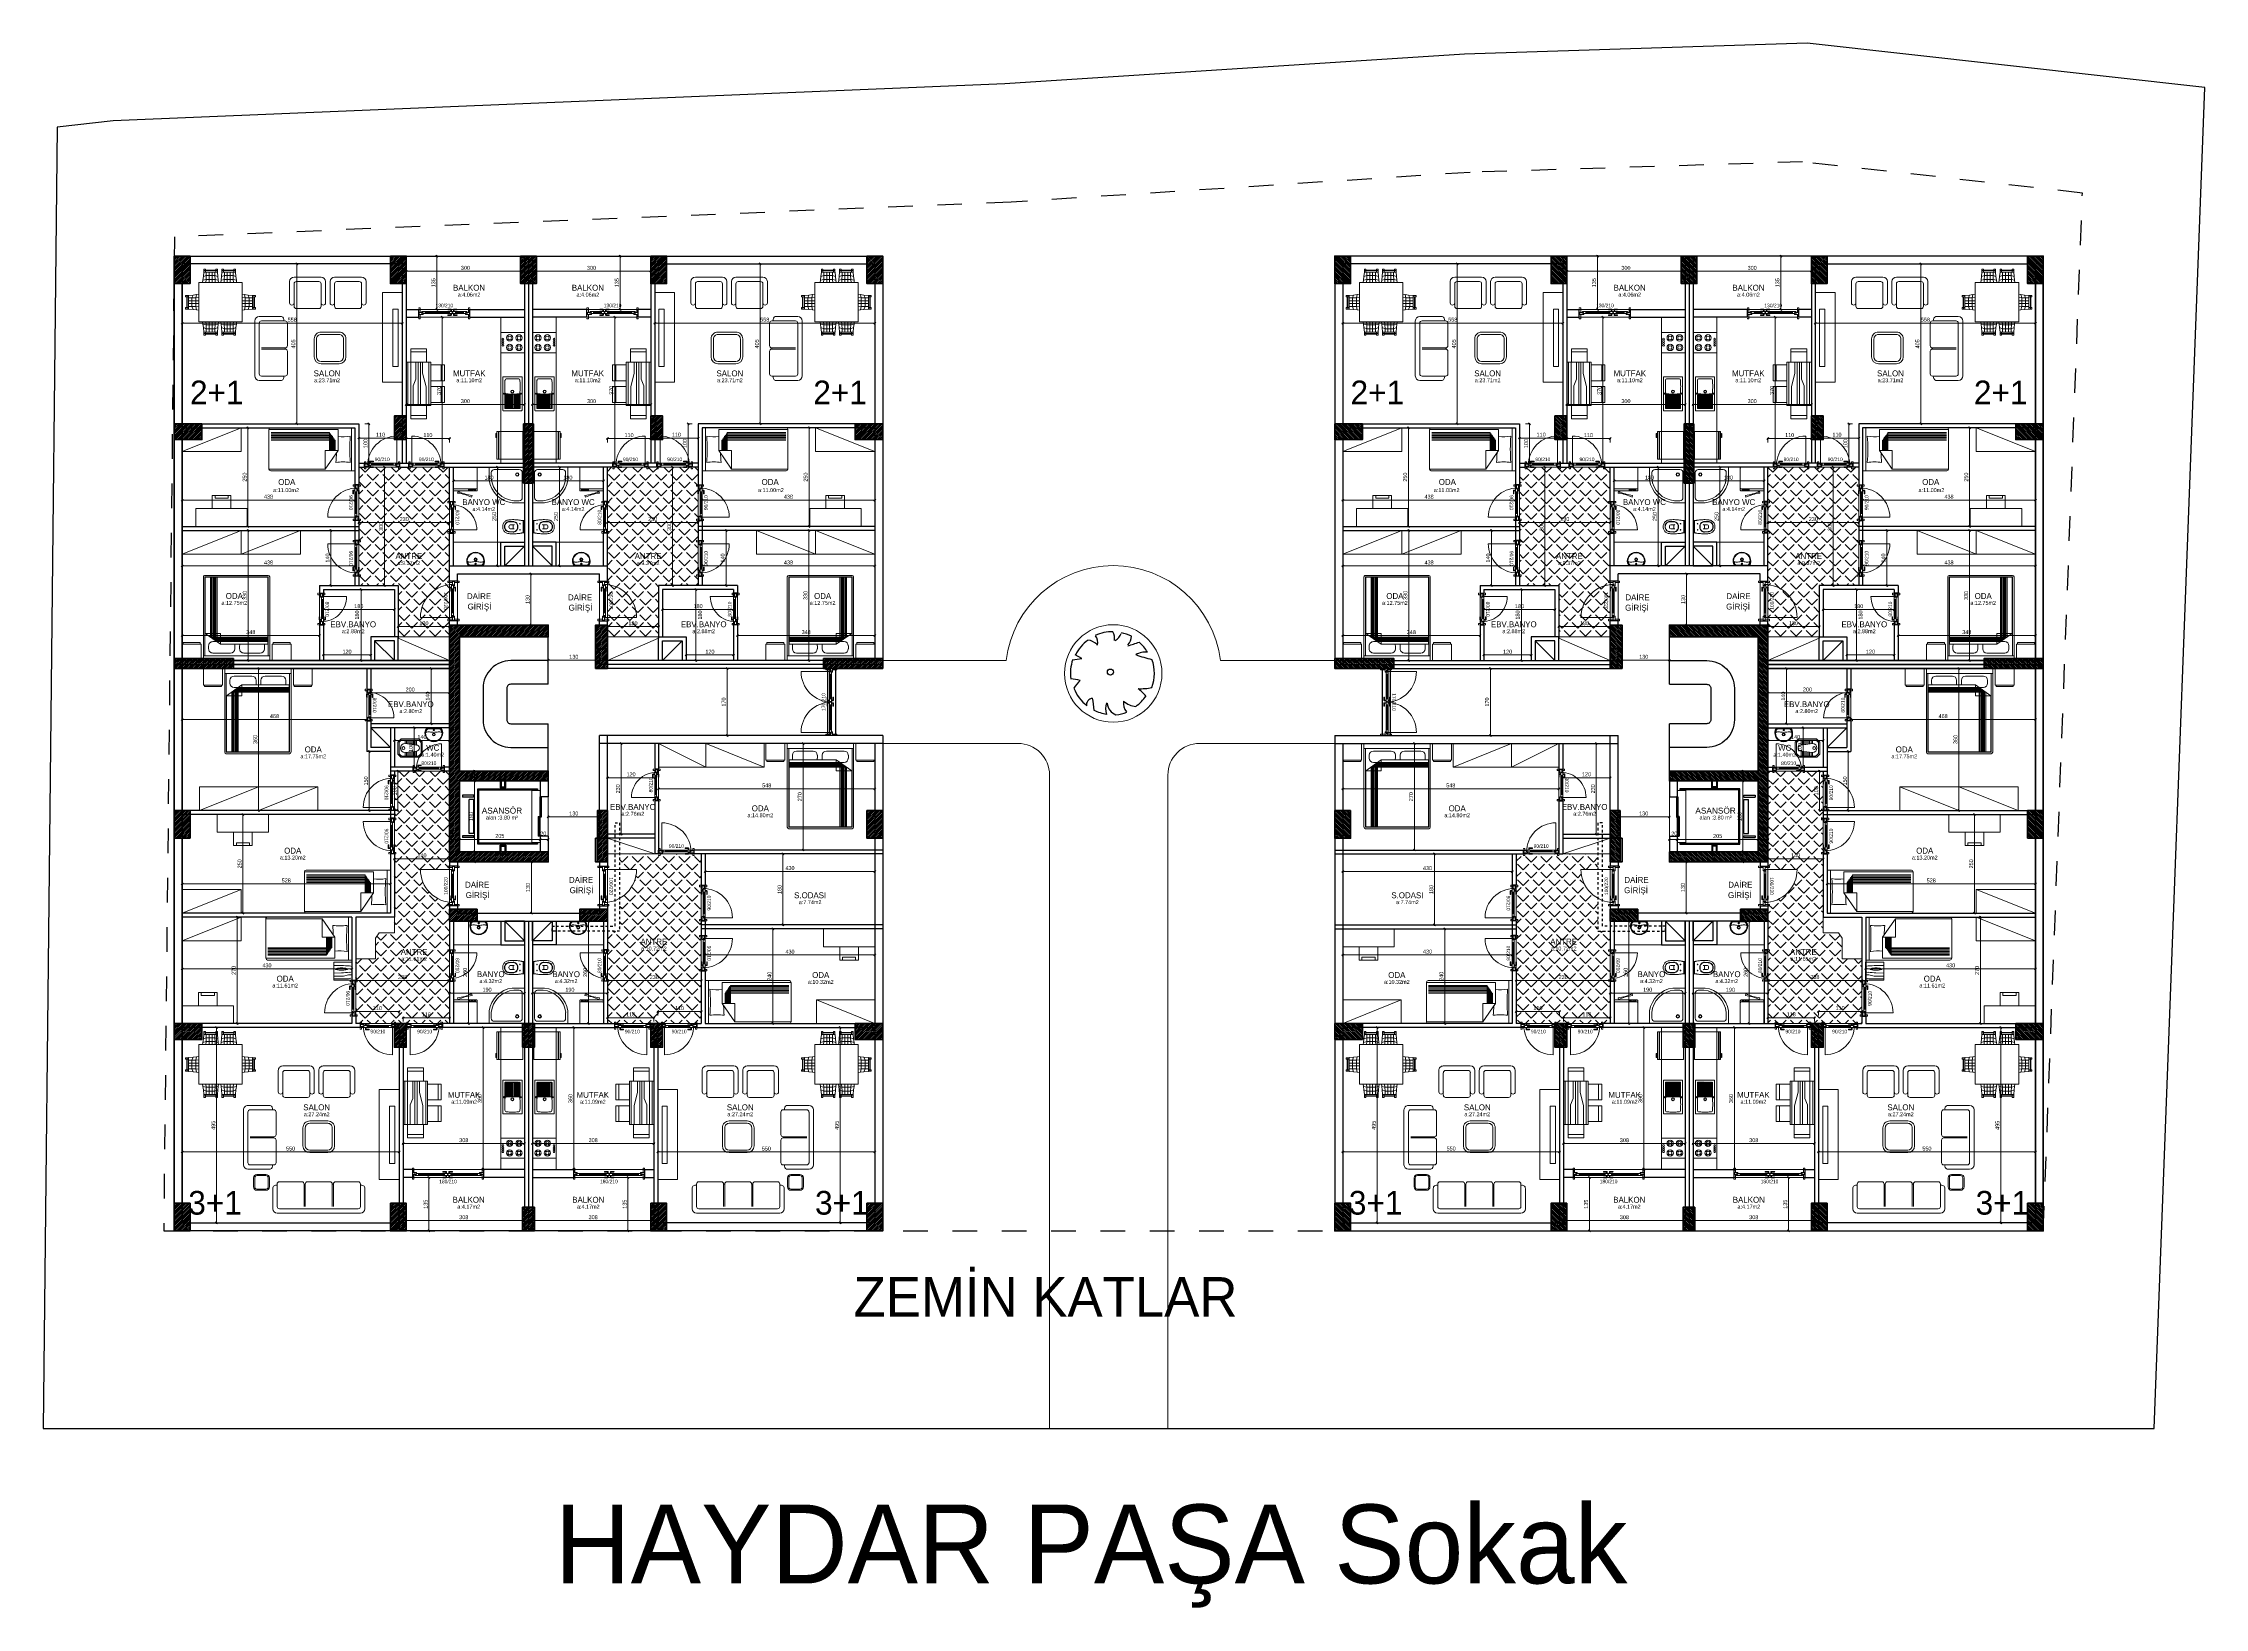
# Model space of a CAD drawing. Header units: centimetres. Extents: x 562865 to 1310255, y -148070 to 32737.
# Drawn here: x 646983 to 652463, y -27850 to -23885 of the extents above; entities that cross this region are included whole.
import ezdxf
from ezdxf.enums import TextEntityAlignment as Align

# ---------------------------------------------------------------- set-up
doc = ezdxf.new("R2010")
doc.units = ezdxf.units.CM
doc.header["$LTSCALE"] = 2.5
doc.linetypes.add('DASHED', pattern=[0.25, 0.125, -0.125])
doc.layers.get('0').update_dxf_attribs({"color": 86})
for name, color, linetype, lineweight in [('1', 126, 'Continuous', 25), ('DUVAR', 4, 'Continuous', 30), ('duvar-kesim', 7, 'Continuous', 0), ('GÖRÜNÜŞLER', 96, 'Continuous', 25), ('ince', 30, 'Continuous', 15), ('iç ölçü', 106, 'Continuous', 18), ('kapi', 9, 'Continuous', 0), ('kolon', 1, 'Continuous', 53), ('TEFRIS', 33, 'Continuous', 0), ('Z_YOL_ADI', 7, 'Continuous', 0)]:
    doc.layers.add(name, color=color, linetype=linetype, lineweight=lineweight)
for name, color, linetype in [('alan', 7, 'Continuous'), ('bitki', 7, 'Continuous'), ('kapi-yazi', 7, 'Continuous'), ('mahal', 7, 'Continuous'), ('MAKINA', 4, 'Continuous'), ('MERBAS', 231, 'Continuous'), ('MIMARI', 3, 'Continuous'), ('Oda', 7, 'Continuous'), ('tarama', 173, 'Continuous'), ('TARAMA KOLON', 252, 'Continuous')]:
    doc.layers.add(name, color=color, linetype=linetype)
doc.styles.add('MAHALADI', font='arial.ttf')
doc.styles.add('PINAR', font='comic.ttf')
doc.dimstyles.new('TEMİZ ÖLÇÜ', dxfattribs={"dimtxt": 10, "dimasz": 5, "dimexe": 1.8, "dimexo": 0.625, "dimgap": 3, "dimtad": 1, "dimdec": 0, "dimrnd": 0.5, "dimzin": 1, "dimdsep": 46, "dimtxsty": 'PINAR', "dimblk": 'OBLIQUE', "dimcen": 0.9, "dimdle": 2, "dimclrd": 256, "dimclre": 256, "dimclrt": 7, "dimadec": 0, "dimazin": 0, "dimtfac": 1, "dimtdec": 0, "dimtofl": 0, "dimtmove": 2, "dimatfit": 2, "dimfxl": 10, "dimfxlon": 1, "dimlwd": -1, "dimlwe": -1, "dimarcsym": 0})
pattern_1 = [(45, (-6914.145, 0), (-19.7565635, 19.7565635), [20.32, -7.62]), (135, (-6914.145, 0), (-19.7565635, -19.7565635), [20.32, -7.62])]
pattern_2 = [(45, (-4412.353, 4e-10), (-19.7565635, 19.7565635), [20.32, -7.62]), (135, (-4412.353, 4e-10), (-19.7565635, -19.7565635), [20.32, -7.62])]
pattern_3 = [(45, (-7118.575, 4e-11), (-19.7565635, 19.7565635), [20.32, -7.62]), (135, (-7118.575, 4e-11), (-19.7565635, -19.7565635), [20.32, -7.62])]
pattern_4 = [(45, (-9620.367, -4e-10), (-19.7565635, 19.7565635), [20.32, -7.62]), (135, (-9620.367, -4e-10), (-19.7565635, -19.7565635), [20.32, -7.62])]

# ---------------------------------------------------------------- blocks, each defined once
blk = doc.blocks.new('WRTGHBWSTH')
at = {"layer": 'GÖRÜNÜŞLER', "color": 251, "linetype": 'DASHED', "ltscale": 200}
blk.add_lwpolyline([(643862, 7103), (643152.3, 7181.9), (642310, 7155.3), (641146.5, 7079.8), (639025.1, 6992.1), (638997.9, 4472.7), (643762.9, 4472.7)], close=True, dxfattribs=at)
blk = doc.blocks.new('_Oblique')
at = {"color": 0, "linetype": 'ByBlock', "lineweight": -2}
blk.add_line((-0.5, -0.5), (0.5, 0.5), dxfattribs=at)
blk = doc.blocks.new('*D2246')
at = {"layer": 'Defpoints', "color": 0}
for p in [(648541.2, -26684.3), (649091.2, -26694.6), (649091.2, -26704.3)]:
    blk.add_point(p, dxfattribs=at)
at = {"layer": 'iç ölçü'}
for p, q in [((648541.2, -26685), (648541.2, -26696.4)), ((648539.2, -26694.6), (649093.2, -26694.6)), ((649091.2, -26703.7), (649091.2, -26692.8))]:
    blk.add_line(p, q, dxfattribs=at)
at = {"layer": 'iç ölçü', "linetype": 'ByBlock', "xscale": 5, "yscale": 5, "zscale": 5, "rotation": 180}
blk.add_blockref('_Oblique', (648541.2, -26694.6), dxfattribs=at)
at = {"layer": 'iç ölçü', "linetype": 'ByBlock', "xscale": 5, "yscale": 5, "zscale": 5}
blk.add_blockref('_Oblique', (649091.2, -26694.6), dxfattribs=at)
at = {"layer": 'iç ölçü', "color": 7, "insert": (648816.2, -26686.1), "char_height": 10, "attachment_point": 5, "style": 'PINAR'}
blk.add_mtext('550', dxfattribs=at)
blk = doc.blocks.new('*D2247')
at = {"layer": 'Defpoints', "color": 0}
for p in [(648223.2, -26647.7), (648223.2, -26673.2), (648531.2, -26647.7)]:
    blk.add_point(p, dxfattribs=at)
at = {"layer": 'iç ölçü'}
for p, q in [((648533.2, -26673.2), (648221.2, -26673.2)), ((648223.2, -26663.2), (648223.2, -26675)), ((648531.2, -26663.2), (648531.2, -26675))]:
    blk.add_line(p, q, dxfattribs=at)
at = {"layer": 'iç ölçü', "linetype": 'ByBlock', "xscale": 5, "yscale": 5, "zscale": 5, "rotation": 180}
blk.add_blockref('_Oblique', (648223.2, -26673.2), dxfattribs=at)
at = {"layer": 'iç ölçü', "linetype": 'ByBlock', "xscale": 5, "yscale": 5, "zscale": 5}
blk.add_blockref('_Oblique', (648531.2, -26673.2), dxfattribs=at)
at = {"layer": 'iç ölçü', "color": 7, "insert": (648377.2, -26664.8), "char_height": 10, "attachment_point": 5, "style": 'PINAR'}
blk.add_mtext('308', dxfattribs=at)
blk = doc.blocks.new('*D2248')
at = {"layer": 'Defpoints', "color": 0}
for p in [(648298.6, -26109.4), (648298.6, -26369.4), (648365.5, -26369.4)]:
    blk.add_point(p, dxfattribs=at)
at = {"layer": 'iç ölçü'}
for p, q in [((648355.5, -26109.4), (648367.3, -26109.4)), ((648365.5, -26107.4), (648365.5, -26371.4)), ((648355.5, -26369.4), (648367.3, -26369.4))]:
    blk.add_line(p, q, dxfattribs=at)
at = {"layer": 'iç ölçü', "linetype": 'ByBlock', "xscale": 5, "yscale": 5, "zscale": 5}
for p, rotation in [((648365.5, -26109.4), 90), ((648365.5, -26369.4), 270)]:
    blk.add_blockref('_Oblique', p, dxfattribs=dict(at, rotation=rotation))
at = {"layer": 'iç ölçü', "color": 7, "insert": (648357, -26239.4), "char_height": 10, "attachment_point": 5, "rotation": 90, "style": 'PINAR'}
blk.add_mtext('260', dxfattribs=at)
blk = doc.blocks.new('*D2249')
at = {"layer": 'Defpoints', "color": 0}
for p in [(648971.2, -26379.4), (648971.2, -26874.6), (649003.7, -26874.6)]:
    blk.add_point(p, dxfattribs=at)
at = {"layer": 'iç ölçü'}
for p, q in [((648993.7, -26379.4), (649005.5, -26379.4)), ((649003.7, -26377.4), (649003.7, -26876.6)), ((648993.7, -26874.6), (649005.5, -26874.6))]:
    blk.add_line(p, q, dxfattribs=at)
at = {"layer": 'iç ölçü', "linetype": 'ByBlock', "xscale": 5, "yscale": 5, "zscale": 5}
for p, rotation in [((649003.7, -26379.4), 90), ((649003.7, -26874.6), 270)]:
    blk.add_blockref('_Oblique', p, dxfattribs=dict(at, rotation=rotation))
at = {"layer": 'iç ölçü', "color": 7, "insert": (648995.1, -26627), "char_height": 10, "attachment_point": 5, "rotation": 90, "style": 'PINAR'}
blk.add_mtext('495', dxfattribs=at)
blk = doc.blocks.new('*D2258')
at = {"layer": 'Defpoints', "color": 0}
for p in [(648651.2, -26338.5), (648541.2, -26369.4), (648651.2, -26369.4)]:
    blk.add_point(p, dxfattribs=at)
at = {"layer": 'iç ölçü'}
for p, q in [((648539.2, -26338.5), (648653.2, -26338.5)), ((648541.2, -26348.5), (648541.2, -26336.7)), ((648651.2, -26348.5), (648651.2, -26336.7))]:
    blk.add_line(p, q, dxfattribs=at)
at = {"layer": 'iç ölçü', "linetype": 'ByBlock', "xscale": 5, "yscale": 5, "zscale": 5, "rotation": 180}
blk.add_blockref('_Oblique', (648541.2, -26338.5), dxfattribs=at)
at = {"layer": 'iç ölçü', "linetype": 'ByBlock', "xscale": 5, "yscale": 5, "zscale": 5}
blk.add_blockref('_Oblique', (648651.2, -26338.5), dxfattribs=at)
at = {"layer": 'iç ölçü', "color": 7, "insert": (648596.2, -26330.1), "char_height": 10, "attachment_point": 5, "style": 'PINAR'}
blk.add_mtext('110', dxfattribs=at)
blk = doc.blocks.new('*D2259')
at = {"layer": 'Defpoints', "color": 0}
for p in [(648413.2, -26354.3), (648413.2, -26369.4), (648531.2, -26369.4)]:
    blk.add_point(p, dxfattribs=at)
at = {"layer": 'iç ölçü'}
for p, q in [((648533.2, -26354.3), (648411.2, -26354.3)), ((648413.2, -26364.3), (648413.2, -26352.5)), ((648531.2, -26364.3), (648531.2, -26352.5))]:
    blk.add_line(p, q, dxfattribs=at)
at = {"layer": 'iç ölçü', "linetype": 'ByBlock', "xscale": 5, "yscale": 5, "zscale": 5, "rotation": 180}
blk.add_blockref('_Oblique', (648413.2, -26354.3), dxfattribs=at)
at = {"layer": 'iç ölçü', "linetype": 'ByBlock', "xscale": 5, "yscale": 5, "zscale": 5}
blk.add_blockref('_Oblique', (648531.2, -26354.3), dxfattribs=at)
at = {"layer": 'iç ölçü', "color": 7, "insert": (648472.2, -26345.9), "char_height": 10, "attachment_point": 5, "style": 'PINAR'}
blk.add_mtext('118', dxfattribs=at)
blk = doc.blocks.new('*D2261')
at = {"layer": 'Defpoints', "color": 0}
for p in [(648223.2, -26253.7), (648413.2, -26253.7), (648413.2, -26292.1)]:
    blk.add_point(p, dxfattribs=at)
at = {"layer": 'iç ölçü'}
for p, q in [((648221.2, -26292.1), (648415.2, -26292.1)), ((648223.2, -26282.1), (648223.2, -26293.9)), ((648413.2, -26282.1), (648413.2, -26293.9))]:
    blk.add_line(p, q, dxfattribs=at)
at = {"layer": 'iç ölçü', "linetype": 'ByBlock', "xscale": 5, "yscale": 5, "zscale": 5, "rotation": 180}
blk.add_blockref('_Oblique', (648223.2, -26292.1), dxfattribs=at)
at = {"layer": 'iç ölçü', "linetype": 'ByBlock', "xscale": 5, "yscale": 5, "zscale": 5}
blk.add_blockref('_Oblique', (648413.2, -26292.1), dxfattribs=at)
at = {"layer": 'iç ölçü', "color": 7, "insert": (648318.2, -26283.5), "char_height": 10, "attachment_point": 5, "style": 'PINAR'}
blk.add_mtext('190', dxfattribs=at)
blk = doc.blocks.new('*D2262')
at = {"layer": 'Defpoints', "color": 0}
for p in [(648309.8, -26379.4), (648309.8, -26739.4), (648328, -26739.4)]:
    blk.add_point(p, dxfattribs=at)
at = {"layer": 'iç ölçü'}
for p, q in [((648318, -26379.4), (648329.8, -26379.4)), ((648328, -26377.4), (648328, -26741.4)), ((648318, -26739.4), (648329.8, -26739.4))]:
    blk.add_line(p, q, dxfattribs=at)
at = {"layer": 'iç ölçü', "linetype": 'ByBlock', "xscale": 5, "yscale": 5, "zscale": 5}
for p, rotation in [((648328, -26379.4), 90), ((648328, -26739.4), 270)]:
    blk.add_blockref('_Oblique', p, dxfattribs=dict(at, rotation=rotation))
at = {"layer": 'iç ölçü', "color": 7, "insert": (648319.5, -26559.4), "char_height": 10, "attachment_point": 5, "rotation": 90, "style": 'PINAR'}
blk.add_mtext('360', dxfattribs=at)
blk = doc.blocks.new('*D2263')
at = {"layer": 'Defpoints', "color": 0}
for p in [(648433.4, -26759.4), (648433.4, -26894.6), (648465.5, -26894.6)]:
    blk.add_point(p, dxfattribs=at)
at = {"layer": 'iç ölçü'}
for p, q in [((648455.5, -26759.4), (648467.3, -26759.4)), ((648465.5, -26757.4), (648465.5, -26896.6)), ((648455.5, -26894.6), (648467.3, -26894.6))]:
    blk.add_line(p, q, dxfattribs=at)
at = {"layer": 'iç ölçü', "linetype": 'ByBlock', "xscale": 5, "yscale": 5, "zscale": 5}
for p, rotation in [((648465.5, -26759.4), 90), ((648465.5, -26894.6), 270)]:
    blk.add_blockref('_Oblique', p, dxfattribs=dict(at, rotation=rotation))
at = {"layer": 'iç ölçü', "color": 7, "insert": (648457.1, -26827), "char_height": 10, "attachment_point": 5, "rotation": 90, "style": 'PINAR'}
blk.add_mtext('135', dxfattribs=at)
blk = doc.blocks.new('*D2264')
at = {"layer": 'Defpoints', "color": 0}
for p in [(648413.2, -26248.8), (648651.2, -26258.8), (648651.2, -26259.7)]:
    blk.add_point(p, dxfattribs=at)
at = {"layer": 'iç ölçü'}
for p, q in [((648411.2, -26259.7), (648653.2, -26259.7)), ((648413.2, -26249.7), (648413.2, -26261.5)), ((648651.2, -26259.4), (648651.2, -26261.5))]:
    blk.add_line(p, q, dxfattribs=at)
at = {"layer": 'iç ölçü', "linetype": 'ByBlock', "xscale": 5, "yscale": 5, "zscale": 5, "rotation": 180}
blk.add_blockref('_Oblique', (648413.2, -26259.7), dxfattribs=at)
at = {"layer": 'iç ölçü', "linetype": 'ByBlock', "xscale": 5, "yscale": 5, "zscale": 5}
blk.add_blockref('_Oblique', (648651.2, -26259.7), dxfattribs=at)
at = {"layer": 'iç ölçü', "color": 7, "insert": (648532.2, -26251.3), "char_height": 10, "attachment_point": 5, "style": 'PINAR'}
blk.add_mtext('238', dxfattribs=at)
blk = doc.blocks.new('*D2269')
at = {"layer": 'Defpoints', "color": 0}
for p in [(648543.2, -25265.1), (648413.2, -25320.1), (648543.2, -25363.1)]:
    blk.add_point(p, dxfattribs=at)
at = {"layer": 'iç ölçü'}
for p, q in [((648411.2, -25363.1), (648545.2, -25363.1)), ((648413.2, -25353.1), (648413.2, -25364.9)), ((648543.2, -25353.1), (648543.2, -25364.9))]:
    blk.add_line(p, q, dxfattribs=at)
at = {"layer": 'iç ölçü', "linetype": 'ByBlock', "xscale": 5, "yscale": 5, "zscale": 5, "rotation": 180}
blk.add_blockref('_Oblique', (648413.2, -25363.1), dxfattribs=at)
at = {"layer": 'iç ölçü', "linetype": 'ByBlock', "xscale": 5, "yscale": 5, "zscale": 5}
blk.add_blockref('_Oblique', (648543.2, -25363.1), dxfattribs=at)
at = {"layer": 'iç ölçü', "color": 7, "insert": (648478.2, -25354.7), "char_height": 10, "attachment_point": 5, "style": 'PINAR'}
blk.add_mtext('130', dxfattribs=at)
blk = doc.blocks.new('*D2270')
at = {"layer": 'Defpoints', "color": 0}
for p in [(648291.5, -24959.4), (648313.2, -24959.4), (648313.2, -25209.4)]:
    blk.add_point(p, dxfattribs=at)
at = {"layer": 'iç ölçü'}
for p, q in [((648301.5, -24959.4), (648289.7, -24959.4)), ((648291.5, -25211.4), (648291.5, -24957.4)), ((648301.5, -25209.4), (648289.7, -25209.4))]:
    blk.add_line(p, q, dxfattribs=at)
at = {"layer": 'iç ölçü', "linetype": 'ByBlock', "xscale": 5, "yscale": 5, "zscale": 5}
for p, rotation in [((648291.5, -24959.4), 90), ((648291.5, -25209.4), 270)]:
    blk.add_blockref('_Oblique', p, dxfattribs=dict(at, rotation=rotation))
at = {"layer": 'iç ölçü', "color": 7, "insert": (648283, -25084.4), "char_height": 10, "attachment_point": 5, "rotation": 90, "style": 'PINAR'}
blk.add_mtext('250', dxfattribs=at)
blk = doc.blocks.new('*D2271')
at = {"layer": 'Defpoints', "color": 0}
for p in [(648223.2, -25018.9), (648403.2, -24994.1), (648403.2, -25018.9)]:
    blk.add_point(p, dxfattribs=at)
at = {"layer": 'iç ölçü'}
for p, q in [((648221.2, -24994.1), (648405.2, -24994.1)), ((648223.2, -25004.1), (648223.2, -24992.3)), ((648403.2, -25004.1), (648403.2, -24992.3))]:
    blk.add_line(p, q, dxfattribs=at)
at = {"layer": 'iç ölçü', "linetype": 'ByBlock', "xscale": 5, "yscale": 5, "zscale": 5, "rotation": 180}
blk.add_blockref('_Oblique', (648223.2, -24994.1), dxfattribs=at)
at = {"layer": 'iç ölçü', "linetype": 'ByBlock', "xscale": 5, "yscale": 5, "zscale": 5}
blk.add_blockref('_Oblique', (648403.2, -24994.1), dxfattribs=at)
at = {"layer": 'iç ölçü', "color": 7, "insert": (648313.2, -24985.6), "char_height": 10, "attachment_point": 5, "style": 'PINAR'}
blk.add_mtext('180', dxfattribs=at)
blk = doc.blocks.new('*D2272')
at = {"layer": 'Defpoints', "color": 0}
for p in [(648792.7, -24444.1), (648792.7, -24849.4), (648800.8, -24849.4)]:
    blk.add_point(p, dxfattribs=at)
at = {"layer": 'iç ölçü'}
for p, q in [((648793.4, -24444.1), (648802.6, -24444.1)), ((648800.8, -24442.1), (648800.8, -24851.4)), ((648793.4, -24849.4), (648802.6, -24849.4))]:
    blk.add_line(p, q, dxfattribs=at)
at = {"layer": 'iç ölçü', "linetype": 'ByBlock', "xscale": 5, "yscale": 5, "zscale": 5}
for p, rotation in [((648800.8, -24444.1), 90), ((648800.8, -24849.4), 270)]:
    blk.add_blockref('_Oblique', p, dxfattribs=dict(at, rotation=rotation))
at = {"layer": 'iç ölçü', "color": 7, "insert": (648792.3, -24646.8), "char_height": 10, "attachment_point": 5, "rotation": 90, "style": 'PINAR'}
blk.add_mtext('405', dxfattribs=at)
blk = doc.blocks.new('*D2273')
at = {"layer": 'Defpoints', "color": 0}
for p in [(649091.2, -24594.1), (648533.2, -24610.1), (649091.2, -24610.1)]:
    blk.add_point(p, dxfattribs=at)
at = {"layer": 'iç ölçü'}
for p, q in [((648531.2, -24594.1), (649093.2, -24594.1)), ((648533.2, -24604.1), (648533.2, -24592.3)), ((649091.2, -24604.1), (649091.2, -24592.3))]:
    blk.add_line(p, q, dxfattribs=at)
at = {"layer": 'iç ölçü', "linetype": 'ByBlock', "xscale": 5, "yscale": 5, "zscale": 5, "rotation": 180}
blk.add_blockref('_Oblique', (648533.2, -24594.1), dxfattribs=at)
at = {"layer": 'iç ölçü', "linetype": 'ByBlock', "xscale": 5, "yscale": 5, "zscale": 5}
blk.add_blockref('_Oblique', (649091.2, -24594.1), dxfattribs=at)
at = {"layer": 'iç ölçü', "color": 7, "insert": (648812.2, -24585.6), "char_height": 10, "attachment_point": 5, "style": 'PINAR'}
blk.add_mtext('558', dxfattribs=at)
blk = doc.blocks.new('*D2274')
at = {"layer": 'Defpoints', "color": 0}
for p in [(648523.2, -24886.4), (648413.2, -24977.6), (648523.2, -24933.9)]:
    blk.add_point(p, dxfattribs=at)
at = {"layer": 'iç ölçü'}
for p, q in [((648411.2, -24886.4), (648525.2, -24886.4)), ((648413.2, -24896.4), (648413.2, -24884.6)), ((648523.2, -24896.4), (648523.2, -24884.6))]:
    blk.add_line(p, q, dxfattribs=at)
at = {"layer": 'iç ölçü', "linetype": 'ByBlock', "xscale": 5, "yscale": 5, "zscale": 5, "rotation": 180}
blk.add_blockref('_Oblique', (648413.2, -24886.4), dxfattribs=at)
at = {"layer": 'iç ölçü', "linetype": 'ByBlock', "xscale": 5, "yscale": 5, "zscale": 5}
blk.add_blockref('_Oblique', (648523.2, -24886.4), dxfattribs=at)
at = {"layer": 'iç ölçü', "color": 7, "insert": (648468.2, -24878), "char_height": 10, "attachment_point": 5, "style": 'PINAR'}
blk.add_mtext('110', dxfattribs=at)
blk = doc.blocks.new('*D2275')
at = {"layer": 'Defpoints', "color": 0}
for p in [(648643.2, -24885.3), (648533.2, -24949.2), (648643.2, -24993)]:
    blk.add_point(p, dxfattribs=at)
at = {"layer": 'iç ölçü'}
for p, q in [((648531.2, -24885.3), (648645.2, -24885.3)), ((648533.2, -24895.3), (648533.2, -24883.5)), ((648643.2, -24895.3), (648643.2, -24883.5))]:
    blk.add_line(p, q, dxfattribs=at)
at = {"layer": 'iç ölçü', "linetype": 'ByBlock', "xscale": 5, "yscale": 5, "zscale": 5, "rotation": 180}
blk.add_blockref('_Oblique', (648533.2, -24885.3), dxfattribs=at)
at = {"layer": 'iç ölçü', "linetype": 'ByBlock', "xscale": 5, "yscale": 5, "zscale": 5}
blk.add_blockref('_Oblique', (648643.2, -24885.3), dxfattribs=at)
at = {"layer": 'iç ölçü', "color": 7, "insert": (648588.2, -24876.9), "char_height": 10, "attachment_point": 5, "style": 'PINAR'}
blk.add_mtext('110', dxfattribs=at)
blk = doc.blocks.new('*D2276')
at = {"layer": 'Defpoints', "color": 0}
for p in [(648943.3, -24859.4), (648924.4, -25109.4), (648943.3, -25109.4)]:
    blk.add_point(p, dxfattribs=at)
at = {"layer": 'iç ölçü'}
for p, q in [((648934.4, -24859.4), (648922.6, -24859.4)), ((648924.4, -24857.4), (648924.4, -25111.4)), ((648934.4, -25109.4), (648922.6, -25109.4))]:
    blk.add_line(p, q, dxfattribs=at)
at = {"layer": 'iç ölçü', "linetype": 'ByBlock', "xscale": 5, "yscale": 5, "zscale": 5}
for p, rotation in [((648924.4, -24859.4), 90), ((648924.4, -25109.4), 270)]:
    blk.add_blockref('_Oblique', p, dxfattribs=dict(at, rotation=rotation))
at = {"layer": 'iç ölçü', "color": 7, "insert": (648915.9, -24984.4), "char_height": 10, "attachment_point": 5, "rotation": 90, "style": 'PINAR'}
blk.add_mtext('250', dxfattribs=at)
blk = doc.blocks.new('*D2277')
at = {"layer": 'Defpoints', "color": 0}
for p in [(648653.2, -25014.4), (649091.2, -25014.4), (649091.2, -25042.5)]:
    blk.add_point(p, dxfattribs=at)
at = {"layer": 'iç ölçü'}
for p, q in [((648651.2, -25042.5), (649093.2, -25042.5)), ((648653.2, -25032.5), (648653.2, -25044.3)), ((649091.2, -25032.5), (649091.2, -25044.3))]:
    blk.add_line(p, q, dxfattribs=at)
at = {"layer": 'iç ölçü', "linetype": 'ByBlock', "xscale": 5, "yscale": 5, "zscale": 5, "rotation": 180}
blk.add_blockref('_Oblique', (648653.2, -25042.5), dxfattribs=at)
at = {"layer": 'iç ölçü', "linetype": 'ByBlock', "xscale": 5, "yscale": 5, "zscale": 5}
blk.add_blockref('_Oblique', (649091.2, -25042.5), dxfattribs=at)
at = {"layer": 'iç ölçü', "color": 7, "insert": (648872.2, -25034), "char_height": 10, "attachment_point": 5, "style": 'PINAR'}
blk.add_mtext('438', dxfattribs=at)
blk = doc.blocks.new('*D2278')
at = {"layer": 'Defpoints', "color": 0}
for p in [(648897.7, -25119.4), (648897.7, -25449.4), (648923.9, -25449.4)]:
    blk.add_point(p, dxfattribs=at)
at = {"layer": 'iç ölçü'}
for p, q in [((648913.9, -25119.4), (648925.7, -25119.4)), ((648923.9, -25117.4), (648923.9, -25451.4)), ((648913.9, -25449.4), (648925.7, -25449.4))]:
    blk.add_line(p, q, dxfattribs=at)
at = {"layer": 'iç ölçü', "linetype": 'ByBlock', "xscale": 5, "yscale": 5, "zscale": 5}
for p, rotation in [((648923.9, -25119.4), 90), ((648923.9, -25449.4), 270)]:
    blk.add_blockref('_Oblique', p, dxfattribs=dict(at, rotation=rotation))
at = {"layer": 'iç ölçü', "color": 7, "insert": (648915.5, -25284.4), "char_height": 10, "attachment_point": 5, "rotation": 90, "style": 'PINAR'}
blk.add_mtext('330', dxfattribs=at)
blk = doc.blocks.new('*D2279')
at = {"layer": 'Defpoints', "color": 0}
for p in [(648653.2, -25200.8), (649091.2, -25200.8), (649091.2, -25209.2)]:
    blk.add_point(p, dxfattribs=at)
at = {"layer": 'iç ölçü'}
for p, q in [((648653.2, -25201.4), (648653.2, -25211)), ((649091.2, -25201.4), (649091.2, -25211)), ((648651.2, -25209.2), (649093.2, -25209.2))]:
    blk.add_line(p, q, dxfattribs=at)
at = {"layer": 'iç ölçü', "linetype": 'ByBlock', "xscale": 5, "yscale": 5, "zscale": 5, "rotation": 180}
blk.add_blockref('_Oblique', (648653.2, -25209.2), dxfattribs=at)
at = {"layer": 'iç ölçü', "linetype": 'ByBlock', "xscale": 5, "yscale": 5, "zscale": 5}
blk.add_blockref('_Oblique', (649091.2, -25209.2), dxfattribs=at)
at = {"layer": 'iç ölçü', "color": 7, "insert": (648872.2, -25200.8), "char_height": 10, "attachment_point": 5, "style": 'PINAR'}
blk.add_mtext('438', dxfattribs=at)
blk = doc.blocks.new('*D2280')
at = {"layer": 'Defpoints', "color": 0}
for p in [(648441.3, -24424.1), (648441.3, -24559.4), (648445.7, -24559.4)]:
    blk.add_point(p, dxfattribs=at)
at = {"layer": 'iç ölçü'}
for p, q in [((648441.9, -24424.1), (648447.5, -24424.1)), ((648445.7, -24422.1), (648445.7, -24561.4)), ((648441.9, -24559.4), (648447.5, -24559.4))]:
    blk.add_line(p, q, dxfattribs=at)
at = {"layer": 'iç ölçü', "linetype": 'ByBlock', "xscale": 5, "yscale": 5, "zscale": 5}
for p, rotation in [((648445.7, -24424.1), 90), ((648445.7, -24559.4), 270)]:
    blk.add_blockref('_Oblique', p, dxfattribs=dict(at, rotation=rotation))
at = {"layer": 'iç ölçü', "color": 7, "insert": (648437.2, -24491.8), "char_height": 10, "attachment_point": 5, "rotation": 90, "style": 'PINAR'}
blk.add_mtext('135', dxfattribs=at)
blk = doc.blocks.new('*D2281')
at = {"layer": 'Defpoints', "color": 0}
for p in [(648523.2, -24462.5), (648223.2, -24559.4), (648523.2, -24559.4)]:
    blk.add_point(p, dxfattribs=at)
at = {"layer": 'iç ölçü'}
for p, q in [((648221.2, -24462.5), (648525.2, -24462.5)), ((648223.2, -24472.5), (648223.2, -24460.7)), ((648523.2, -24472.5), (648523.2, -24460.7))]:
    blk.add_line(p, q, dxfattribs=at)
at = {"layer": 'iç ölçü', "linetype": 'ByBlock', "xscale": 5, "yscale": 5, "zscale": 5, "rotation": 180}
blk.add_blockref('_Oblique', (648223.2, -24462.5), dxfattribs=at)
at = {"layer": 'iç ölçü', "linetype": 'ByBlock', "xscale": 5, "yscale": 5, "zscale": 5}
blk.add_blockref('_Oblique', (648523.2, -24462.5), dxfattribs=at)
at = {"layer": 'iç ölçü', "color": 7, "insert": (648373.2, -24454.1), "char_height": 10, "attachment_point": 5, "style": 'PINAR'}
blk.add_mtext('300', dxfattribs=at)
blk = doc.blocks.new('*D2282')
at = {"layer": 'Defpoints', "color": 0}
for p in [(648417.2, -24579.4), (648417.2, -24949.4), (648431.8, -24949.4)]:
    blk.add_point(p, dxfattribs=at)
at = {"layer": 'iç ölçü'}
for p, q in [((648421.8, -24579.4), (648433.6, -24579.4)), ((648431.8, -24577.4), (648431.8, -24951.4)), ((648421.8, -24949.4), (648433.6, -24949.4))]:
    blk.add_line(p, q, dxfattribs=at)
at = {"layer": 'iç ölçü', "linetype": 'ByBlock', "xscale": 5, "yscale": 5, "zscale": 5}
for p, rotation in [((648431.8, -24579.4), 90), ((648431.8, -24949.4), 270)]:
    blk.add_blockref('_Oblique', p, dxfattribs=dict(at, rotation=rotation))
at = {"layer": 'iç ölçü', "color": 7, "insert": (648423.4, -24764.4), "char_height": 10, "attachment_point": 5, "rotation": 90, "style": 'PINAR'}
blk.add_mtext('370', dxfattribs=at)
blk = doc.blocks.new('*D2283')
at = {"layer": 'Defpoints', "color": 0}
for p in [(648223.2, -24751.5), (648523.2, -24751.5), (648223.2, -24800.4)]:
    blk.add_point(p, dxfattribs=at)
at = {"layer": 'iç ölçü'}
for p, q in [((648525.2, -24800.4), (648221.2, -24800.4)), ((648223.2, -24790.4), (648223.2, -24802.2)), ((648523.2, -24790.4), (648523.2, -24802.2))]:
    blk.add_line(p, q, dxfattribs=at)
at = {"layer": 'iç ölçü', "linetype": 'ByBlock', "xscale": 5, "yscale": 5, "zscale": 5, "rotation": 180}
blk.add_blockref('_Oblique', (648223.2, -24800.4), dxfattribs=at)
at = {"layer": 'iç ölçü', "linetype": 'ByBlock', "xscale": 5, "yscale": 5, "zscale": 5}
blk.add_blockref('_Oblique', (648523.2, -24800.4), dxfattribs=at)
at = {"layer": 'iç ölçü', "color": 7, "insert": (648373.2, -24791.9), "char_height": 10, "attachment_point": 5, "style": 'PINAR'}
blk.add_mtext('300', dxfattribs=at)
blk = doc.blocks.new('*D2284')
at = {"layer": 'Defpoints', "color": 0}
for p in [(648635.2, -25269.4), (648635.2, -25449.4), (648637.5, -25449.4)]:
    blk.add_point(p, dxfattribs=at)
at = {"layer": 'iç ölçü'}
for p, q in [((648635.9, -25269.4), (648639.3, -25269.4)), ((648637.5, -25267.4), (648637.5, -25451.4)), ((648635.9, -25449.4), (648639.3, -25449.4))]:
    blk.add_line(p, q, dxfattribs=at)
at = {"layer": 'iç ölçü', "linetype": 'ByBlock', "xscale": 5, "yscale": 5, "zscale": 5}
for p, rotation in [((648637.5, -25269.4), 90), ((648637.5, -25449.4), 270)]:
    blk.add_blockref('_Oblique', p, dxfattribs=dict(at, rotation=rotation))
at = {"layer": 'iç ölçü', "color": 7, "insert": (648648, -25333.9), "char_height": 10, "attachment_point": 5, "rotation": 90, "style": 'PINAR'}
blk.add_mtext('180', dxfattribs=at)
blk = doc.blocks.new('*D2285')
at = {"layer": 'Defpoints', "color": 0}
for p in [(648613.2, -25427.4), (648733.2, -25427.4), (648733.2, -25435.2)]:
    blk.add_point(p, dxfattribs=at)
at = {"layer": 'iç ölçü'}
for p, q in [((648611.2, -25435.2), (648735.2, -25435.2)), ((648613.2, -25428.1), (648613.2, -25437)), ((648733.2, -25428.1), (648733.2, -25437))]:
    blk.add_line(p, q, dxfattribs=at)
at = {"layer": 'iç ölçü', "linetype": 'ByBlock', "xscale": 5, "yscale": 5, "zscale": 5, "rotation": 180}
blk.add_blockref('_Oblique', (648613.2, -25435.2), dxfattribs=at)
at = {"layer": 'iç ölçü', "linetype": 'ByBlock', "xscale": 5, "yscale": 5, "zscale": 5}
blk.add_blockref('_Oblique', (648733.2, -25435.2), dxfattribs=at)
at = {"layer": 'iç ölçü', "color": 7, "insert": (648673.2, -25426.8), "char_height": 10, "attachment_point": 5, "style": 'PINAR'}
blk.add_mtext('120', dxfattribs=at)
blk = doc.blocks.new('*D2286')
at = {"layer": 'Defpoints', "color": 0}
for p in [(648743.2, -25377.4), (649091.2, -25377.4), (649091.2, -25385.8)]:
    blk.add_point(p, dxfattribs=at)
at = {"layer": 'iç ölçü'}
for p, q in [((648741.2, -25385.8), (649093.2, -25385.8)), ((648743.2, -25378), (648743.2, -25387.6)), ((649091.2, -25378), (649091.2, -25387.6))]:
    blk.add_line(p, q, dxfattribs=at)
at = {"layer": 'iç ölçü', "linetype": 'ByBlock', "xscale": 5, "yscale": 5, "zscale": 5, "rotation": 180}
blk.add_blockref('_Oblique', (648743.2, -25385.8), dxfattribs=at)
at = {"layer": 'iç ölçü', "linetype": 'ByBlock', "xscale": 5, "yscale": 5, "zscale": 5}
blk.add_blockref('_Oblique', (649091.2, -25385.8), dxfattribs=at)
at = {"layer": 'iç ölçü', "color": 7, "insert": (648917.2, -25377.3), "char_height": 10, "attachment_point": 5, "style": 'PINAR'}
blk.add_mtext('348', dxfattribs=at)
blk = doc.blocks.new('*D2287')
at = {"layer": 'Defpoints', "color": 0}
for p in [(648717.9, -25119.4), (648714.2, -25259.4), (648717.9, -25259.4)]:
    blk.add_point(p, dxfattribs=at)
at = {"layer": 'iç ölçü'}
for p, q in [((648717.2, -25119.4), (648712.4, -25119.4)), ((648714.2, -25117.4), (648714.2, -25261.4)), ((648717.2, -25259.4), (648712.4, -25259.4))]:
    blk.add_line(p, q, dxfattribs=at)
at = {"layer": 'iç ölçü', "linetype": 'ByBlock', "xscale": 5, "yscale": 5, "zscale": 5}
for p, rotation in [((648714.2, -25119.4), 90), ((648714.2, -25259.4), 270)]:
    blk.add_blockref('_Oblique', p, dxfattribs=dict(at, rotation=rotation))
at = {"layer": 'iç ölçü', "color": 7, "insert": (648705.8, -25189.4), "char_height": 10, "attachment_point": 5, "rotation": 90, "style": 'PINAR'}
blk.add_mtext('140', dxfattribs=at)
blk = doc.blocks.new('*D2288')
at = {"layer": 'Defpoints', "color": 0}
for p in [(648643.2, -24849.4), (648618, -24949.4), (648643.2, -24949.4)]:
    blk.add_point(p, dxfattribs=at)
at = {"layer": 'iç ölçü'}
for p, q in [((648628, -24849.4), (648616.2, -24849.4)), ((648618, -24847.4), (648618, -24951.4)), ((648628, -24949.4), (648616.2, -24949.4))]:
    blk.add_line(p, q, dxfattribs=at)
at = {"layer": 'iç ölçü', "linetype": 'ByBlock', "xscale": 5, "yscale": 5, "zscale": 5}
for p, rotation in [((648618, -24849.4), 90), ((648618, -24949.4), 270)]:
    blk.add_blockref('_Oblique', p, dxfattribs=dict(at, rotation=rotation))
at = {"layer": 'iç ölçü', "color": 7, "insert": (648609.6, -24899.4), "char_height": 10, "attachment_point": 5, "rotation": 90, "style": 'PINAR'}
blk.add_mtext('100', dxfattribs=at)
blk = doc.blocks.new('fm-door1')
at = {"linetype": 'Continuous'}
for p, q in [((0, 25), (0, -25)), ((100, 25), (0, 25)), ((80, 32), (80, 0)), ((84, 28), (128, 28)), ((90, 50), (910, 50)), ((90, 50), (90, 30)), ((100, 30), (90, 30)), ((100, 30), (100, -5)), ((100, 30), (100, -5)), ((100, 0), (900, 0)), ((190, 50), (190, 0)), ((810, 50), (810, 0)), ((910, 30), (900, 30)), ((900, 30), (900, -5)), ((900, 25), (1000, 25)), ((910, 50), (910, 30)), ((1000, 25), (1000, -25)), ((110, -25), (0, -25)), ((100, -5), (110, -5)), ((110, -5), (100, -5)), ((110, -5), (110, -25)), ((110, -25), (110, -5)), ((890, -25), (890, -5)), ((890, -5), (900, -5)), ((890, -25), (1000, -25))]:
    blk.add_line(p, q, dxfattribs=at)
at = {"color": 8, "linetype": 'Continuous'}
for p, q in [((190, 35), (810, 35)), ((190, 15), (810, 15))]:
    blk.add_line(p, q, dxfattribs=at)
at = {"linetype": 'Continuous'}
for points in [[(858, 58), (858, 89, 0.414214), (842, 104), (759, 104, 1), (759, 89), (835, 89, -0.414214), (842, 81), (842, 58)], [(858, -8), (858, -39, -0.414214), (842, -54), (759, -54, -1), (759, -39), (835, -39, 0.414214), (842, -31), (842, -8)]]:
    blk.add_lwpolyline(points, format="xyb", dxfattribs=at)
for points in [[(869, 50), (869, 58), (831, 58), (831, 50)], [(869, 0), (869, -8), (831, -8), (831, 0)]]:
    blk.add_lwpolyline(points, dxfattribs=at)
blk.add_circle((84, 32), 4.26, dxfattribs=at)
blk = doc.blocks.new('Lav-1')
for p, q in [((-18.7083, 0), (18.7083, 0)), ((-15.105, -2.2), (0, -2.2)), ((15.105, -2.2), (0, -2.2))]:
    blk.add_line(p, q)
at = {"color": 8}
for p in [(-15.9925, -0.7), (15.9925, -0.7)]:
    blk.add_line(p, (0, -0.7), dxfattribs=at)
for centre, radius, start, end in [((0, -12.5), 22.5, 146.251011, 270), ((0, -12.5), 22.5, 270, 33.748989), ((0, -12.5), 19.5, 152.688782, 175.764074), ((-13.5377, -21.504), 12, 77.387843, 119.499625), ((-15.105, -4.7), 2.5, 90, 152.688782), ((0, 39), 50, 257.387843, 270), ((0, 39), 50, 270, 282.612157), ((13.5377, -21.504), 12, 60.500375, 102.612157), ((15.105, -4.7), 2.5, 27.311218, 90), ((0, -12.5), 19.5, 4.235926, 27.311218)]:
    blk.add_arc(centre, radius, start, end)
for centre, radius, start, end in [((0, -12.5), 21, 149.821029, 270), ((-15.9925, -3.2), 2.5, 90, 149.821029), ((0, -16.5), 3.75, 90, 270), ((0, -16.5), 2.3, 90, 270), ((0, -5.5), 1.75, 90, 270), ((0, -12.5), 21, 270, 30.178971), ((0, -5.5), 1.75, 270, 90), ((0, -16.5), 3.75, 270, 90), ((0, -16.5), 2.3, 270, 90), ((15.9925, -3.2), 2.5, 30.178971, 90)]:
    blk.add_arc(centre, radius, start, end, dxfattribs=at)
blk = doc.blocks.new('C.Mak')
at = {"color": 8}
for p, q in [((25.7, -56.1), (8.1, -56.1)), ((8.1, -56.1), (8.1, -59.3)), ((25.7, -59.3), (25.7, -56.1))]:
    blk.add_line(p, q, dxfattribs=at)
blk.add_lwpolyline([(-27.7, 0, 0.414214), (-29.7, -2), (-29.7, -58, 0.414214), (-27.7, -60), (28.2, -60, 0.414214), (30.3, -58), (30.3, -2, 0.414214), (28.2, 0)], format="xyb", close=True)
blk.add_lwpolyline([(-29.7, -53, 0.414214), (-27.7, -55), (28.2, -55, 0.414214), (30.3, -53)], format="xyb")
blk.add_lwpolyline([(15.9, -76), (17.2, -71.4, -0.091234), (-18.2, -60.9), (-19.5, -65.4, -0.091234)], format="xyb", close=True, dxfattribs=at)
for centre in [(10.7, -58.2), (16.9, -58.2), (23.3, -58.2)]:
    blk.add_circle(centre, 1.82, dxfattribs=at)
blk = doc.blocks.new('Klozet-3')
for p, q in [((15.4, -3.6), (-15.3, -3.6)), ((-14.7, -3), (-14, -2.7)), ((-14, -2.7), (-13.1, -2.6)), ((-13.1, -2.6), (-12.7, -2.5)), ((-12.7, -2.5), (-4.9, -2.5)), ((-4.9, -2.5), (4.8, -2.5)), ((4.8, -2.5), (12.6, -2.5)), ((12.6, -2.5), (13, -2.6)), ((13, -2.6), (13.9, -2.7)), ((13.9, -2.7), (14.6, -3))]:
    blk.add_line(p, q)
at = {"color": 8}
for p, q in [((-4.8, -29), (-5.1, -29.5)), ((-5.1, -29.5), (-5.1, -29.7)), ((-3.8, -28.8), (-4.8, -29)), ((-0.4, -28.8), (-3.8, -28.8)), ((0.4, -28.8), (-0.4, -28.8)), ((3.8, -28.8), (0.4, -28.8)), ((4.8, -29), (3.8, -28.8)), ((5, -29.5), (4.8, -29)), ((5, -29.7), (5, -29.5))]:
    blk.add_line(p, q, dxfattribs=at)
blk.add_lwpolyline([(-17.9, -24.5), (-17.7, -21.6), (-17.5, -18.9), (-17.3, -16.4), (-17, -14.1), (-16.7, -12), (-16.4, -10.1), (-16.2, -8.6), (-15.9, -7.4), (-15.7, -6.4), (-15.6, -5.9), (-15.6, -5.7), (-15.5, -3.7), (-15.5, -1.2), (-15.5, 0), (15.5, 0), (15.5, -1.2), (15.5, -3.7), (15.6, -5.7), (15.6, -5.9), (15.7, -6.4), (15.9, -7.4), (16.2, -8.6), (16.4, -10.1), (16.7, -12), (17, -14.1), (17.3, -16.4), (17.5, -18.9), (17.7, -21.6), (17.9, -24.5), (18, -27.5), (18, -30.7), (17.9, -33.9), (17.7, -37.2), (17.4, -39.8), (17.1, -41.8), (16.9, -42.6), (16.4, -44.6), (15.6, -46.4), (14.5, -48.1), (13.3, -49.7), (11.9, -51.1), (10.4, -52.3), (8.7, -53.4), (6.8, -54.2), (4.9, -54.9), (2.9, -55.3), (0.8, -55.4), (-0.8, -55.4), (-2.9, -55.3), (-4.9, -54.9), (-6.8, -54.2), (-8.7, -53.4), (-10.4, -52.3), (-11.9, -51.1), (-13.3, -49.7), (-14.5, -48.1), (-15.6, -46.4), (-16.4, -44.6), (-16.9, -42.6), (-17.1, -41.8), (-17.4, -39.8), (-17.7, -37.2), (-17.9, -33.9), (-18, -30.7), (-18, -27.5)], close=True)
for points in [[(-13.5, -29.2), (-13.1, -38.9), (-12.9, -41), (-12.3, -43.1), (-11.4, -45), (-10.3, -46.6), (-8.8, -48.1), (-7.2, -49.3), (-5.3, -50.2), (-3.3, -50.7), (-1.1, -50.9), (1, -50.9), (3.2, -50.7), (5.2, -50.1), (7.1, -49.2), (8.7, -48), (10.2, -46.5), (11.4, -44.8), (12.2, -43), (12.8, -41), (13, -38.9), (13.5, -29.2), (13.3, -27), (12.7, -25), (11.9, -23.1), (10.7, -21.4), (9.2, -19.9), (7.6, -18.7), (5.7, -17.8), (3.7, -17.2), (1.5, -17), (-1.5, -17), (-3.7, -17.2), (-5.7, -17.8), (-7.6, -18.7), (-9.3, -19.9), (-10.7, -21.4), (-11.9, -23.1), (-12.8, -25), (-13.3, -27)], [(-12.7, -29.5), (-12.3, -38.6), (-12.1, -40.6), (-11.6, -42.6), (-10.7, -44.4), (-9.6, -46), (-8.2, -47.4), (-6.6, -48.6), (-4.9, -49.5), (-3, -50), (-0.9, -50.2), (0.7, -50.2), (2.7, -50), (4.6, -49.5), (6.5, -48.6), (8.1, -47.4), (9.5, -46), (10.7, -44.4), (11.5, -42.6), (12.1, -40.6), (12.3, -38.6), (12.7, -29.5), (12.5, -27.4), (12, -25.5), (11.2, -23.7), (10.1, -22), (8.7, -20.6), (7.1, -19.4), (5.4, -18.5), (3.5, -18), (1.4, -17.8), (-1.4, -17.8), (-3.5, -18), (-5.4, -18.5), (-7.1, -19.4), (-8.7, -20.6), (-10.1, -22), (-11.2, -23.7), (-12, -25.5), (-12.5, -27.4)], [(-7.3, -11), (-7.7, -10.9), (-8.1, -11), (-8.3, -11.3), (-8.4, -11.7), (-8.3, -12.1), (-8.1, -12.3), (-7.7, -12.4), (-7.3, -12.3), (-7, -12.1), (-6.9, -11.7), (-7, -11.3)], [(7.2, -11.3), (7.4, -11), (7.8, -10.9), (8.2, -11), (8.4, -11.3), (8.5, -11.7), (8.4, -12.1), (8.2, -12.3), (7.8, -12.4), (7.4, -12.3), (7.2, -12.1), (7, -11.7)]]:
    blk.add_lwpolyline(points, close=True, dxfattribs=at)
blk.add_lwpolyline([(5.5, -25.9), (5.2, -26.6), (5.1, -27.1), (5.1, -27.3), (5.1, -36.4), (4.4, -38.4), (2.6, -39.2), (0, -39.4), (-0.1, -39.4), (-2.6, -39.2), (-4.4, -38.4), (-5.1, -36.4), (-5.1, -27.3), (-5.1, -27.1), (-5.2, -26.6), (-5.5, -25.9)], dxfattribs=at)
blk = doc.blocks.new('Dus-1')
for points in [[(90.2, -30.9), (90.2, -1.2, 0.414214), (89, 0), (0, 0)], [(0, 0), (0, -88.8, 0.414214), (1.2, -90), (32.7, -90)], [(84.7, -27), (84.7, -13.3, 0.414214), (77.1, -5.6), (13.7, -5.6, 0.414214), (6, -13.3), (6, -76.7, 0.414214), (13.7, -84.3), (28.1, -84.3)]]:
    blk.add_lwpolyline(points, format="xyb")
at = {"color": 8}
for radius in [4.36, 3.36]:
    blk.add_circle((18.4, -18.4), radius, dxfattribs=at)
for centre, radius, start, end in [((22.4, -22.1), 62.5, 275.2351, 355.4339), ((22.5, -22.6), 68.2, 278.6497, 352.9998)]:
    blk.add_arc(centre, radius, start, end)
blk = doc.blocks.new('Evye-2')
for p, q in [((-37.5, -23), (-37.5, 23.5)), ((-36.5, 24.5), (47.5, 24.5)), ((3, 21), (7, 21)), ((5, 19), (5, 23)), ((48.5, -23), (48.5, 23.5)), ((-36.5, -24), (47.5, -24)), ((3, -20.5), (7, -20.5)), ((5, -22.5), (5, -18.5))]:
    blk.add_line(p, q)
at = {"color": 8}
for p, q in [((41.7, 16.9366), (5.5459, 16.9366)), ((41.7, 14.3766), (6, 14.3766)), ((41.7, 11.8166), (6, 11.8166)), ((41.7, 9.2566), (6, 9.2566)), ((41.7, 6.6966), (6.0519, 6.6966)), ((41.7, 4.1366), (6.0917, 4.1366)), ((41.7, 1.5766), (6.1117, 1.5766)), ((7, 19.5), (41.7, 19.5)), ((42.9, 18.3), (42.9, 18.1366)), ((42.9, 15.7366), (42.9, 15.5766)), ((42.9, 13.1766), (42.9, 13.0166)), ((42.9, 10.6166), (42.9, 10.4566)), ((42.9, 8.0566), (42.9, 7.8966)), ((42.9, 5.4966), (42.9, 5.3366)), ((42.9, 2.9366), (42.9, 2.7766)), ((42.9, 0.3766), (42.9, 0.2166)), ((41.7, -16.3434), (5.5602, -16.3434)), ((41.7, -8.6634), (6, -8.6634)), ((41.7, -11.2234), (6, -11.2234)), ((41.7, -13.7834), (6, -13.7834)), ((41.7, -6.1034), (6.0537, -6.1034)), ((41.7, -3.5434), (6.0928, -3.5434)), ((41.7, -0.9834), (6.1121, -0.9834)), ((7, -19), (41.7, -19)), ((42.9, -2.1834), (42.9, -2.3434)), ((42.9, -4.7434), (42.9, -4.9034)), ((42.9, -7.3034), (42.9, -7.4634)), ((42.9, -9.8634), (42.9, -10.0234)), ((42.9, -12.4234), (42.9, -12.5834)), ((42.9, -14.9834), (42.9, -15.1434)), ((42.9, -17.5434), (42.9, -17.8))]:
    blk.add_line(p, q, dxfattribs=at)
for centre, radius in [((0, 0), 3.75), ((0, 0), 2.9), ((5, 21), 1.5), ((5, -20.5), 1.5)]:
    blk.add_circle(centre, radius)
for centre, radius, start, end in [((-36.5, 23.5), 1, 90, 180), ((299.8725, 0.2501), 332.4869, 178.626321, 180.000028), ((299.8725, 0.2498), 332.4869, 179.999972, 181.373679), ((134.2205, 4.2225), 166.7873, 176.686806, 178.626337), ((34.8012, 9.9778), 67.2016, 174.430498, 176.686733), ((-29.5, 16.5), 2.5831, 90, 180), ((-22.9779, -47.8015), 67.2017, 93.313256, 95.56949), ((-17.2225, -147.2206), 166.7873, 91.373663, 93.313194), ((-13.2502, -312.8726), 332.4869, 89.999972, 91.373679), ((-13.2498, -312.8726), 332.4869, 88.626321, 90.000028), ((-9.2775, -147.2206), 166.7873, 86.686806, 88.626337), ((-3.5221, -47.8011), 67.2014, 84.430506, 86.686741), ((3, 16.5), 2.5831, 0, 90), ((-61.3012, 9.9779), 67.2016, 3.313246, 5.569481), ((-160.7205, 4.2225), 166.7873, 1.373663, 3.313194), ((-326.3726, 0.2498), 332.4869, 358.626321, 0.000028), ((-326.3725, 0.2501), 332.4869, 359.999972, 1.373679), ((47.5, 23.5), 1, 0, 90), ((-36.5, -23), 1, 180, 270), ((134.2205, -3.7226), 166.7873, 181.373663, 183.313194), ((34.8012, -9.4779), 67.2015, 183.313269, 185.569504), ((-29.5, -16), 2.5831, 180, 270), ((-22.9779, 48.3014), 67.2017, 264.43051, 266.686744), ((-17.2225, 147.7205), 166.7873, 266.686806, 268.626337), ((-13.2502, 313.3725), 332.4869, 268.626321, 270.000028), ((-13.2498, 313.3725), 332.4869, 269.999972, 271.373679), ((-9.2775, 147.7205), 166.7873, 271.373663, 273.313194), ((-3.5221, 48.301), 67.2014, 273.313238, 275.569472), ((3, -16), 2.5831, 270, 0), ((-61.3012, -9.478), 67.2015, 354.430518, 356.686753), ((-160.7205, -3.7226), 166.7873, 356.686806, 358.626337), ((47.5, -23), 1, 270, 0)]:
    blk.add_arc(centre, radius, start, end)
for centre, start, end in [((41.7, 18.3), 0, 90), ((41.7, 18.1366), 270, 0), ((41.7, 15.7366), 0, 90), ((41.7, 15.5766), 270, 0), ((41.7, 13.1766), 0, 90), ((41.7, 13.0166), 270, 0), ((41.7, 10.6166), 0, 90), ((41.7, 10.4566), 270, 0), ((41.7, 8.0566), 0, 90), ((41.7, 7.8966), 270, 0), ((41.7, 5.4966), 0, 90), ((41.7, 5.3366), 270, 0), ((41.7, 2.9366), 0, 90), ((41.7, 2.7766), 270, 0), ((41.7, 0.3766), 0, 90), ((41.7, 0.2166), 270, 0), ((41.7, -2.1834), 0, 90), ((41.7, -2.3434), 270, 0), ((41.7, -4.7434), 0, 90), ((41.7, -4.9034), 270, 0), ((41.7, -7.3034), 0, 90), ((41.7, -7.4634), 270, 0), ((41.7, -9.8634), 0, 90), ((41.7, -10.0234), 270, 0), ((41.7, -12.4234), 0, 90), ((41.7, -12.5834), 270, 0), ((41.7, -14.9834), 0, 90), ((41.7, -15.1434), 270, 0), ((41.7, -17.5434), 0, 90), ((41.7, -17.8), 270, 0)]:
    blk.add_arc(centre, 1.2, start, end, dxfattribs=at)
blk = doc.blocks.new('Buzdlb2')
for p, q in [((-32, 0), (32, 0)), ((35, -4), (-35, -4)), ((-35, -4), (-35, -70)), ((35, -70), (35, -4)), ((35, -65), (-35, -65)), ((-35, -66), (35, -66)), ((-35, -70), (35, -70))]:
    blk.add_line(p, q)
at = {"color": 8}
for p, q in [((-30, -72), (-20, -72)), ((-30, -73), (-30, -72)), ((-20, -73), (-30, -73)), ((-29, -70), (-29, -72)), ((-26, -70), (-26, -72)), ((-20, -72), (-20, -73))]:
    blk.add_line(p, q, dxfattribs=at)
blk = doc.blocks.new('Firin-3')
blk.add_lwpolyline([(-25.5, 0), (25.5, 0), (25.5, -60), (-25.5, -60)], close=True)
at = {"color": 8}
for points in [[(-18.4, -32.1), (-15.6, -34.9), (-15.8, -35.1), (-18.6, -32.2)], [(-18.3, -8.3), (-15.5, -11.1), (-15.7, -11.3), (-18.5, -8.5)], [(-18.3, -43.8), (-18.5, -43.6), (-15.6, -40.7), (-15.5, -40.9)], [(-18.2, -20), (-18.4, -19.8), (-15.5, -17), (-15.4, -17.1)], [(-9.2, -41.2), (-6.3, -44), (-6.2, -43.9), (-9, -41)], [(-9.1, -17.4), (-6.2, -20.3), (-6.1, -20.1), (-8.9, -17.2)], [(-6.2, -32.1), (-6, -32.2), (-8.9, -35.1), (-9, -34.9)], [(-6.1, -8.3), (-5.9, -8.5), (-8.7, -11.3), (-8.9, -11.1)], [(6.1, -8.3), (8.9, -11.1), (8.7, -11.3), (5.9, -8.5)], [(6.1, -32.1), (8.9, -34.9), (8.7, -35.1), (5.9, -32.2)], [(6.2, -20), (6, -19.8), (8.9, -17), (9.1, -17.1)], [(6.2, -43.8), (6, -43.6), (8.9, -40.7), (9.1, -40.9)], [(15.3, -17.4), (18.2, -20.3), (18.4, -20.1), (15.5, -17.2)], [(15.3, -41.2), (18.2, -44), (18.4, -43.9), (15.5, -41)], [(18.3, -8.3), (18.5, -8.5), (15.7, -11.3), (15.5, -11.1)], [(18.3, -32.1), (18.5, -32.2), (15.7, -35.1), (15.5, -34.9)]]:
    blk.add_lwpolyline(points, close=True, dxfattribs=at)
for centre, radius in [((-12.3, -37.8), 8.01), ((-12.2, -14.1), 8.01), ((-12.3, -37.8), 4.49), ((-12.2, -14.1), 4.49), ((-9, -54.8), 2.16), ((-3.8, -54.8), 2.16), ((1.3, -54.8), 2.16), ((12.2, -14.1), 8.01), ((12.2, -37.8), 8.01), ((6.8, -54.8), 2.16), ((12.2, -14.1), 4.49), ((12.2, -37.8), 4.49)]:
    blk.add_circle(centre, radius, dxfattribs=at)
blk = doc.blocks.new('*D2289')
at = {"layer": 'Defpoints', "color": 0}
for p in [(648223.2, -26848.4), (648531.2, -26848.4), (648531.2, -26868.5)]:
    blk.add_point(p, dxfattribs=at)
at = {"layer": 'iç ölçü'}
for p, q in [((648221.2, -26868.5), (648533.2, -26868.5)), ((648223.2, -26858.5), (648223.2, -26870.3)), ((648531.2, -26858.5), (648531.2, -26870.3))]:
    blk.add_line(p, q, dxfattribs=at)
at = {"layer": 'iç ölçü', "linetype": 'ByBlock', "xscale": 5, "yscale": 5, "zscale": 5, "rotation": 180}
blk.add_blockref('_Oblique', (648223.2, -26868.5), dxfattribs=at)
at = {"layer": 'iç ölçü', "linetype": 'ByBlock', "xscale": 5, "yscale": 5, "zscale": 5}
blk.add_blockref('_Oblique', (648531.2, -26868.5), dxfattribs=at)
at = {"layer": 'iç ölçü', "color": 7, "insert": (648377.2, -26860), "char_height": 10, "attachment_point": 5, "style": 'PINAR'}
blk.add_mtext('308', dxfattribs=at)
blk = doc.blocks.new('*D2290')
at = {"layer": 'Defpoints', "color": 0}
for p in [(648413.2, -25149.4), (648643.2, -25099.2), (648643.2, -25111.8)]:
    blk.add_point(p, dxfattribs=at)
at = {"layer": 'iç ölçü'}
for p, q in [((648413.2, -25109.2), (648413.2, -25097.4)), ((648643.2, -25109.2), (648643.2, -25097.4)), ((648411.2, -25099.2), (648645.2, -25099.2))]:
    blk.add_line(p, q, dxfattribs=at)
at = {"layer": 'iç ölçü', "linetype": 'ByBlock', "xscale": 5, "yscale": 5, "zscale": 5, "rotation": 180}
blk.add_blockref('_Oblique', (648413.2, -25099.2), dxfattribs=at)
at = {"layer": 'iç ölçü', "linetype": 'ByBlock', "xscale": 5, "yscale": 5, "zscale": 5}
blk.add_blockref('_Oblique', (648643.2, -25099.2), dxfattribs=at)
at = {"layer": 'iç ölçü', "color": 7, "insert": (648528.2, -25090.8), "char_height": 10, "attachment_point": 5, "style": 'PINAR'}
blk.add_mtext('230', dxfattribs=at)
blk = doc.blocks.new('*D2291')
at = {"layer": 'Defpoints', "color": 0}
for p in [(648578.5, -24959.4), (648643.2, -24959.4), (648588.7, -25259.4)]:
    blk.add_point(p, dxfattribs=at)
at = {"layer": 'iç ölçü'}
for p, q in [((648588.5, -24959.4), (648576.7, -24959.4)), ((648578.5, -25261.4), (648578.5, -24957.4)), ((648588.1, -25259.4), (648576.7, -25259.4))]:
    blk.add_line(p, q, dxfattribs=at)
at = {"layer": 'iç ölçü', "linetype": 'ByBlock', "xscale": 5, "yscale": 5, "zscale": 5}
for p, rotation in [((648578.5, -24959.4), 90), ((648578.5, -25259.4), 270)]:
    blk.add_blockref('_Oblique', p, dxfattribs=dict(at, rotation=rotation))
at = {"layer": 'iç ölçü', "color": 7, "insert": (648570.1, -25109.4), "char_height": 10, "attachment_point": 5, "rotation": 90, "style": 'PINAR'}
blk.add_mtext('300', dxfattribs=at)
blk = doc.blocks.new('*D2292')
at = {"layer": 'Defpoints', "color": 0}
for p in [(648553.2, -25269.4), (648733.2, -25269.4), (648733.2, -25320)]:
    blk.add_point(p, dxfattribs=at)
at = {"layer": 'iç ölçü'}
for p, q in [((648553.2, -25310), (648553.2, -25321.8)), ((648733.2, -25310), (648733.2, -25321.8)), ((648551.2, -25320), (648735.2, -25320))]:
    blk.add_line(p, q, dxfattribs=at)
at = {"layer": 'iç ölçü', "linetype": 'ByBlock', "xscale": 5, "yscale": 5, "zscale": 5, "rotation": 180}
blk.add_blockref('_Oblique', (648553.2, -25320), dxfattribs=at)
at = {"layer": 'iç ölçü', "linetype": 'ByBlock', "xscale": 5, "yscale": 5, "zscale": 5}
blk.add_blockref('_Oblique', (648733.2, -25320), dxfattribs=at)
at = {"layer": 'iç ölçü', "color": 7, "insert": (648643.2, -25311.5), "char_height": 10, "attachment_point": 5, "style": 'PINAR'}
blk.add_mtext('180', dxfattribs=at)
blk = doc.blocks.new('Group-4')
at = {"color": 33}
for p, q in [((-160.3, 71.3), (-160.3, 247)), ((-150.8, 256.5), (-108.1, 256.5)), ((96.1, 235.1), (141.3, 235.1)), ((150.8, 225.6), (150.8, 168.6)), ((141.3, 159.1), (96.1, 159.1)), ((96.1, 149.6), (141.3, 149.6)), ((150.8, 140.1), (150.8, 83.1)), ((-108.1, 61.8), (-150.8, 61.8)), ((-67.4, 9.5), (-67.4, 56.8)), ((67.4, 56.8), (67.4, 9.5)), ((141.3, 73.6), (96.1, 73.6)), ((57.9, 0), (-57.9, 0))]:
    blk.add_line(p, q, dxfattribs=at)
for p, q in [((-150.8, 76), (-150.8, 242.3)), ((-146.1, 247), (-98.6, 247)), ((-93.8, 242.3), (-93.8, 194.8)), ((-98.6, 190), (-146.1, 190)), ((-146.1, 187.6), (-98.6, 187.6)), ((-98.6, 190), (-98.6, 187.6)), ((-93.8, 182.9), (-93.8, 135.4)), ((84.3, 173.4), (84.3, 220.9)), ((89, 225.6), (136.5, 225.6)), ((141.3, 220.9), (141.3, 173.4)), ((136.5, 168.6), (89, 168.6)), ((89, 140.1), (136.5, 140.1)), ((-150.8, 76), (-150.8, 123.5)), ((-98.6, 130.6), (-146.1, 130.6)), ((-146.1, 128.3), (-98.6, 128.3)), ((-98.6, 130.6), (-98.6, 128.3)), ((-93.8, 123.5), (-93.8, 76)), ((84.3, 87.9), (84.3, 135.4)), ((141.3, 135.4), (141.3, 87.9)), ((-98.6, 71.3), (-146.1, 71.3)), ((-58.3, 64.1), (-58.3, 14.3)), ((-6.1, 68.9), (-53.6, 68.9)), ((-1.3, 14.3), (-1.3, 64.1)), ((-1.3, 64.1), (1.2, 64.1)), ((1.2, 14.3), (1.2, 64.1)), ((5.9, 68.9), (53.4, 68.9)), ((58.2, 64.1), (58.2, 14.3)), ((136.5, 83.1), (89, 83.1)), ((-53.6, 9.5), (53.4, 9.5))]:
    blk.add_line(p, q)
for points in [[(34.7, 178.1, 0.414214), (20.2, 192.6), (-17.8, 192.6, 0.413154), (-32.3, 178.2), (-32.3, 140.1, 0.413154), (-17.8, 125.6), (20.2, 125.6, 0.414214), (34.7, 140.1)], [(29.7, 178.1, 0.414214), (20.2, 187.6), (-17.8, 187.6, 0.412904), (-27.3, 178.2), (-27.3, 140.1, 0.412904), (-17.8, 130.6), (20.2, 130.6, 0.414214), (29.7, 140.1)], [(-78.3, 47.6, 0.414214), (-85.6, 54.8), (-104.6, 54.8, 0.413154), (-111.8, 47.6), (-111.8, 28.6, 0.413154), (-104.6, 21.3), (-85.6, 21.3, 0.414214), (-78.3, 28.6)], [(-80.8, 47.6, 0.414214), (-85.6, 52.3), (-104.6, 52.3, 0.412904), (-109.3, 47.6), (-109.3, 28.6, 0.412904), (-104.6, 23.8), (-85.6, 23.8, 0.414214), (-80.8, 28.6)]]:
    blk.add_lwpolyline(points, format="xyb", close=True, dxfattribs=at)
for centre, radius, start, end in [((-150.8, 247), 9.5, 90, 180), ((-108.1, 249.4), 7.12, 340.5288, 90), ((96.1, 230.4), 4.75, 90, 270), ((141.3, 225.6), 9.5, 360, 90), ((96.1, 163.9), 4.75, 90, 270), ((96.1, 144.9), 4.75, 90, 270), ((141.3, 168.6), 9.5, 270, 0), ((141.3, 140.1), 9.5, 360, 90), ((-150.8, 71.3), 9.5, 180, 270), ((-108.1, 68.9), 7.12, 270, 19.4712), ((-60.8, 54.7), 6.87, 68.4384, 162.0605), ((60.7, 54.5), 7.03, 18.8654, 111.1807), ((96.1, 78.4), 4.75, 90, 270), ((141.3, 83.1), 9.5, 270, 0), ((-57.9, 9.5), 9.5, 180, 270), ((57.9, 9.5), 9.5, 270, 0)]:
    blk.add_arc(centre, radius, start, end, dxfattribs=at)
for centre, start, end in [((-146.1, 242.3), 90, 180), ((-98.6, 242.3), 360, 90), ((-98.6, 194.8), 270, 0), ((-98.6, 182.9), 360, 90), ((89, 220.9), 90, 180), ((136.5, 220.9), 360, 90), ((89, 173.4), 180, 270), ((89, 135.4), 90, 180), ((136.5, 173.4), 270, 0), ((136.5, 135.4), 360, 90), ((-98.6, 135.4), 270, 0), ((-98.6, 123.5), 360, 90), ((-146.1, 76), 180, 270), ((-98.6, 76), 270, 0), ((-53.6, 64.1), 90, 180), ((-6.1, 64.1), 0, 90), ((5.9, 64.1), 90, 180), ((53.4, 64.1), 0, 90), ((89, 87.9), 180, 270), ((136.5, 87.9), 270, 0), ((-53.6, 14.3), 180, 270), ((53.4, 14.3), 270, 0)]:
    blk.add_arc(centre, 4.75, start, end)
blk = doc.blocks.new('Table-3')
for p, q in [((-40.4, 51.1), (-39.7, 56.9)), ((-39.7, 56.9), (-38.6, 65.7)), ((-39.7, 56.9), (-31.6, 58.7)), ((-38.6, 65.7), (-37.7, 77.2)), ((-31.3, 68.7), (-38.6, 65.7)), ((-31.6, 58.7), (-32.1, 51)), ((-31.6, 58.7), (-31.3, 68.7)), ((-9.1, 58.7), (-31.6, 58.7)), ((-31.3, 68.7), (-31.3, 77.2)), ((-31.3, 68.7), (-9.4, 68.7)), ((-24, 51), (-24, 77.2)), ((-24, 77.2), (-24, 68.7)), ((-16.7, 77.2), (-16.7, 51)), ((-9.4, 68.7), (-9.4, 77.2)), ((-9.4, 68.7), (-9.1, 58.7)), ((-2, 65.7), (-9.4, 68.7)), ((-9.1, 58.7), (-1, 56.9)), ((-8.5, 51), (-9.1, 58.7)), ((-2.9, 77.2), (-2, 65.7)), ((-1, 56.9), (-2, 65.7)), ((-1, 56.9), (-0.2, 51.1)), ((5.6, 51.1), (6.3, 56.9)), ((7.3, 65.7), (6.3, 56.9)), ((6.3, 56.9), (14.4, 58.7)), ((7.3, 65.7), (8.3, 77.2)), ((14.7, 68.7), (7.3, 65.7)), ((14.4, 58.7), (13.9, 51)), ((14.4, 58.7), (14.7, 68.7)), ((36.9, 58.7), (14.4, 58.7)), ((14.7, 77.2), (14.7, 68.7)), ((14.7, 68.7), (36.6, 68.7)), ((22, 51), (22, 77.2)), ((29.4, 77.2), (29.4, 51)), ((36.6, 68.7), (36.6, 77.2)), ((36.6, 68.7), (36.9, 58.7)), ((43.9, 65.7), (36.6, 68.7)), ((36.9, 58.7), (45.1, 56.9)), ((37.5, 51), (36.9, 58.7)), ((43, 77.2), (43.9, 65.7)), ((45.1, 56.9), (43.9, 65.7)), ((45.1, 56.9), (45.9, 51.1)), ((-69.2, 19.1), (-80.7, 18.2)), ((-80.7, 11.8), (-72.1, 11.8)), ((-54.5, 4.5), (-80.7, 4.5)), ((-72.1, 11.8), (-69.2, 19.1)), ((-72.1, 11.8), (-62.2, 12)), ((-72.1, -10.1), (-72.1, 11.8)), ((-60.4, 20.2), (-69.2, 19.1)), ((-62.2, 12), (-60.4, 20.2)), ((-54.5, 12.6), (-62.2, 12)), ((-62.2, 12), (-62.2, -10.4)), ((-60.4, 20.2), (-54.5, 20.9)), ((55.5, 20.9), (61.2, 20.2)), ((63.1, 12), (55.5, 12.6)), ((55.5, 4.5), (81.6, 4.5)), ((63.1, 12), (61.2, 20.2)), ((61.2, 20.2), (70.1, 19.1)), ((63.1, -10.4), (63.1, 12)), ((73.1, 11.8), (63.1, 12)), ((70.1, 19.1), (81.6, 18.2)), ((70.1, 19.1), (73.1, 11.8)), ((73.1, -10.1), (73.1, 11.8)), ((73.1, 11.8), (81.6, 11.8)), ((-80.7, -2.8), (-54.5, -2.8)), ((-72.1, -10.1), (-80.7, -10.1)), ((-80.7, -16.6), (-69.2, -17.5)), ((-62.2, -10.4), (-72.1, -10.1)), ((-69.2, -17.5), (-72.1, -10.1)), ((-60.4, -18.5), (-69.2, -17.5)), ((-62.2, -10.4), (-54.5, -11.1)), ((-60.4, -18.5), (-62.2, -10.4)), ((-54.5, -19.3), (-60.4, -18.5)), ((-39.7, -54.8), (-40.4, -49)), ((-31.6, -56.6), (-39.7, -54.8)), ((-39.7, -54.8), (-38.6, -63.6)), ((-31.6, -56.6), (-32.2, -48.9)), ((-24, -48.9), (-24, -75.1)), ((-16.7, -48.9), (-16.7, -75.1)), ((-9.1, -56.6), (-8.4, -48.9)), ((-1, -54.8), (-9.1, -56.6)), ((-2, -63.6), (-1, -54.8)), ((-0.2, -49), (-1, -54.8)), ((6.3, -54.8), (5.6, -49)), ((6.3, -54.8), (14.4, -56.6)), ((7.3, -63.6), (6.3, -54.8)), ((14.4, -56.6), (13.8, -48.9)), ((22, -48.9), (22, -75.1)), ((29.4, -75.1), (29.4, -48.9)), ((37.6, -48.9), (36.9, -56.6)), ((36.9, -56.6), (45.1, -54.8)), ((45.1, -54.8), (43.9, -63.6)), ((45.1, -54.8), (45.9, -49)), ((81.6, -2.8), (55.5, -2.8)), ((55.5, -11.1), (63.1, -10.4)), ((61.2, -18.5), (55.5, -19.3)), ((63.1, -10.4), (61.2, -18.5)), ((61.2, -18.5), (70.1, -17.5)), ((73.1, -10.1), (63.1, -10.4)), ((70.1, -17.5), (73.1, -10.1)), ((81.6, -16.6), (70.1, -17.5)), ((81.6, -10.1), (73.1, -10.1)), ((-38.6, -63.6), (-31.3, -66.6)), ((-37.7, -75.1), (-38.6, -63.6)), ((-31.3, -66.6), (-31.6, -56.6)), ((-9.1, -56.6), (-31.6, -56.6)), ((-31.3, -66.6), (-31.3, -75.1)), ((-31.3, -66.6), (-9.4, -66.6)), ((-24, -75.1), (-24, -66.6)), ((-9.4, -66.6), (-9.1, -56.6)), ((-9.4, -66.6), (-2, -63.6)), ((-9.4, -75.1), (-9.4, -66.6)), ((-2.9, -75.1), (-2, -63.6)), ((7.3, -63.6), (8.3, -75.1)), ((14.7, -66.6), (7.3, -63.6)), ((14.4, -56.6), (14.7, -66.6)), ((36.9, -56.6), (14.4, -56.6)), ((14.7, -66.6), (36.6, -66.6)), ((14.7, -75.1), (14.7, -66.6)), ((36.6, -66.6), (36.9, -56.6)), ((43.9, -63.6), (36.6, -66.6)), ((36.6, -66.6), (36.6, -75.1)), ((43, -75.1), (43.9, -63.6))]:
    blk.add_line(p, q)
at = {"color": 33}
for p, q in [((-37.7, 77.2), (-2.9, 77.2)), ((-37.6, 84.6), (-33.6, 84.6)), ((-37.6, 77.2), (-37.6, 84.6)), ((-33.6, 80.8), (-37.6, 80.8)), ((-33.6, 84.6), (-33.6, 77.2)), ((-33.6, 81.9), (-7.1, 81.9)), ((-33.6, 80.8), (-3.1, 80.8)), ((-7.1, 84.6), (-7.1, 77.2)), ((-3.1, 84.6), (-7.1, 84.6)), ((-3.1, 77.2), (-3.1, 84.6)), ((8.3, 84.6), (12.3, 84.6)), ((8.3, 77.2), (8.3, 84.6)), ((12.3, 80.8), (8.3, 80.8)), ((8.3, 77.2), (43, 77.2)), ((12.3, 84.6), (12.3, 77.2)), ((12.4, 81.9), (38.9, 81.9)), ((12.4, 80.8), (42.9, 80.8)), ((38.9, 84.6), (38.9, 77.2)), ((42.9, 84.6), (38.9, 84.6)), ((42.9, 77.2), (42.9, 84.6)), ((-88.1, 18.1), (-88.1, 14.1)), ((-80.7, 18.1), (-88.1, 18.1)), ((-88.1, 14.1), (-80.7, 14.1)), ((-85.4, 14.1), (-85.4, -12.4)), ((-84.3, 14.1), (-84.3, -16.4)), ((-80.7, 18.2), (-80.7, -16.6)), ((-54.5, 51.1), (55.5, 51.1)), ((-54.5, -48.9), (-54.5, 51.1)), ((55.5, 51.1), (55.5, -48.9)), ((81.6, 18.2), (81.6, -16.6)), ((81.6, 18.1), (89, 18.1)), ((81.6, 14.1), (89, 14.1)), ((85.2, 18.1), (85.2, -16.4)), ((86.3, 14.1), (86.3, -12.4)), ((89, 18.1), (89, 14.1)), ((-88.1, -12.4), (-88.1, -16.4)), ((-80.7, -12.4), (-88.1, -12.4)), ((-88.1, -16.4), (-80.7, -16.4)), ((55.5, -48.9), (-54.5, -48.9)), ((81.6, -12.4), (89, -12.4)), ((89, -16.4), (81.6, -16.4)), ((89, -12.4), (89, -16.4)), ((-2.9, -75.1), (-37.7, -75.1)), ((-37.6, -82.5), (-37.6, -75.1)), ((-3.1, -78.8), (-37.6, -78.8)), ((-33.6, -82.5), (-37.6, -82.5)), ((-33.6, -75.1), (-33.6, -82.5)), ((-33.6, -79.8), (-7.1, -79.8)), ((-7.1, -78.8), (-7.1, -75.1)), ((-7.1, -78.8), (-7.1, -79.8)), ((-7.1, -79.9), (-7.1, -82.5)), ((-7.1, -82.5), (-3.1, -82.5)), ((-3.1, -75.1), (-3.1, -82.5)), ((43, -75.1), (8.3, -75.1)), ((8.3, -82.5), (8.3, -75.1)), ((8.3, -78.8), (42.9, -78.8)), ((12.3, -82.5), (8.3, -82.5)), ((12.3, -75.1), (12.3, -82.5)), ((12.3, -79.8), (38.9, -79.8)), ((38.9, -75.1), (38.9, -79.8)), ((38.9, -79.9), (38.9, -82.5)), ((42.9, -82.5), (38.9, -82.5)), ((42.9, -82.5), (42.9, -75.1))]:
    blk.add_line(p, q, dxfattribs=at)
blk = doc.blocks.new('G$C9392E136')
at = {"color": 33}
for p, q in [((0, 249.6), (0, 303.7)), ((11.4, 315.1), (79.8, 315.1)), ((91.2, 303.7), (91.2, 249.6)), ((102.6, 249.6), (102.6, 303.7)), ((114, 315.1), (182.4, 315.1)), ((193.8, 303.7), (193.8, 249.6)), ((214, 215), (270.8, 215)), ((282.2, 203.6), (282.2, 64.7)), ((270.8, 53.3), (214, 53.3))]:
    blk.add_line(p, q, dxfattribs=at)
for p, q in [((11.4, 241), (11.4, 298)), ((17.1, 303.7), (74.1, 303.7)), ((79.8, 298), (79.8, 241)), ((114, 241), (114, 298)), ((119.7, 303.7), (176.7, 303.7)), ((182.4, 298), (182.4, 241)), ((74.1, 235.3), (17.1, 235.3)), ((176.7, 235.3), (119.7, 235.3)), ((199.5, 141.3), (199.5, 198.3)), ((205.2, 204), (265.1, 204)), ((270.8, 69.9), (270.8, 198.3)), ((199.5, 126.9), (199.5, 69.9)), ((265.1, 135.6), (205.2, 135.6)), ((205.2, 132.6), (205.2, 135.6)), ((265.1, 132.6), (205.2, 132.6)), ((205.2, 64.2), (265.1, 64.2))]:
    blk.add_line(p, q)
for points in [[(68.4, 175.8, 0.414214), (51, 158.4), (51, 112.8, 0.413154), (68.3, 95.4), (114.1, 95.4, 0.413154), (131.4, 112.8), (131.4, 158.4, 0.414214), (114, 175.8)], [(68.4, 169.8, 0.414214), (57, 158.4), (57, 112.8, 0.412904), (68.3, 101.4), (114.1, 101.4, 0.412904), (125.4, 112.8), (125.4, 158.4, 0.414214), (114, 169.8)]]:
    blk.add_lwpolyline(points, format="xyb", close=True, dxfattribs=at)
for centre, radius, start, end in [((11.4, 303.7), 11.4, 90, 180), ((79.8, 303.7), 11.4, 360, 90), ((114, 303.7), 11.4, 90, 180), ((182.4, 303.7), 11.4, 360, 90), ((5.7, 249.6), 5.7, 180, 0), ((85.5, 249.6), 5.7, 180, 0), ((108.3, 249.6), 5.7, 180, 0), ((188.1, 249.6), 5.7, 180, 0), ((216.7, 207.1), 8.43, 108.8654, 201.1807), ((270.8, 203.6), 11.4, 0, 90), ((216.6, 61.2), 8.25, 158.4384, 252.0605), ((270.8, 64.7), 11.4, 270, 0)]:
    blk.add_arc(centre, radius, start, end, dxfattribs=at)
for centre, start, end in [((17.1, 298), 90, 180), ((74.1, 298), 360, 90), ((119.7, 298), 90, 180), ((176.7, 298), 360, 90), ((17.1, 241), 180, 270), ((74.1, 241), 270, 0), ((119.7, 241), 180, 270), ((176.7, 241), 270, 0), ((205.2, 198.3), 90, 180), ((265.1, 198.3), 0, 90), ((205.2, 141.3), 180, 270), ((205.2, 126.9), 90, 180), ((205.2, 69.9), 180, 270), ((265.1, 69.9), 270, 0)]:
    blk.add_arc(centre, 5.7, start, end)
blk = doc.blocks.new('Yatak-2a')
for p, q in [((-115, -35), (-115, 0)), ((-115, 0), (-75, 0)), ((-75, -35), (-75, 0)), ((-115, -35), (-75, -35)), ((-66.9, -176.9), (-66.9, -10.3)), ((-66.2, -176.2), (-66.2, -34.6)), ((-66.2, -34.6), (33.7, -34.6)), ((33.7, -34.6), (66.2, -57.5)), ((33.7, -57.5), (33.7, -34.6)), ((66.9, -10.3), (66.9, -176.9)), ((75, 0), (115, 0)), ((75, -35), (75, 0)), ((75, -35), (115, -35)), ((115, -35), (115, 0)), ((66.2, -57.5), (33.7, -57.5)), ((66.2, -57.5), (66.2, -176.2)), ((66.9, -176.9), (-66.9, -176.9)), ((66.2, -176.2), (-66.2, -176.2))]:
    blk.add_line(p, q)
at = {"color": 33}
for p, q in [((-70, 0), (70, 0)), ((-70, -10.3), (-70, 0)), ((-70, -176.9), (-70, -10.3)), ((70, -10.3), (-70, -10.3)), ((70, 0), (70, -10.3)), ((70, -10.3), (70, -176.9)), ((66.9, -180), (-66.9, -180))]:
    blk.add_line(p, q, dxfattribs=at)
at = {"color": 42}
for p, q in [((-113, -38.2), (-113, -35)), ((-77, -38.2), (-113, -38.2)), ((-77, -35), (-77, -38.2)), ((77, -38.2), (77, -35)), ((113, -38.2), (77, -38.2)), ((113, -35), (113, -38.2))]:
    blk.add_line(p, q, dxfattribs=at)
at = {"color": 8}
for p, q in [((41.3, -40), (-66.2, -40)), ((43.6, -41.6), (-66.2, -41.6)), ((45.9, -43.2), (-66.2, -43.2)), ((48.2, -44.8), (-66.2, -44.8)), ((-59.1, -25), (-59.1, -31.1)), ((-15.4, -16), (-50.1, -16)), ((-6.4, -31.1), (-6.4, -25)), ((3.7, -31.1), (3.7, -25)), ((12.7, -16), (50.1, -16)), ((41.3, -176.2), (41.3, -40)), ((50.1, -40.1), (41.5, -40.1)), ((43.6, -176.2), (43.6, -41.6)), ((45.9, -176.2), (45.9, -43.2)), ((48.2, -176.2), (48.2, -44.8)), ((59.1, -25), (59.1, -31.1)), ((50.5, -46.4), (-66.2, -46.4)), ((52.8, -48.1), (-66.2, -48.1)), ((55.1, -49.7), (-66.2, -49.7)), ((50.5, -176.2), (50.5, -46.4)), ((52.8, -176.2), (52.8, -48.1)), ((55.1, -176.2), (55.1, -49.7))]:
    blk.add_line(p, q, dxfattribs=at)
for centre, start, end in [((-50.1, -25), 90, 180), ((-50.1, -31.1), 179.9994, 202.5177), ((-15.4, -25), 360, 90), ((-15.4, -31.1), 337.4811, 359.9994), ((12.7, -25), 90, 180), ((12.7, -31.1), 179.9994, 202.5177), ((50.1, -25), 360, 90), ((50.1, -31.1), 270, 0)]:
    blk.add_arc(centre, 8.98, start, end, dxfattribs=at)
at = {"color": 33}
for centre, start, end in [((-66.9, -176.9), 180, 270), ((66.9, -176.9), 270, 0)]:
    blk.add_arc(centre, 3.06, start, end, dxfattribs=at)
blk = doc.blocks.new('G$C0735DA1E')
at = {"color": 42}
for p, q in [((0, 108.9), (0, 0)), ((8.5, 108.9), (0, 108.9)), ((8.5, 0), (8.5, 108.9)), ((217.8, 104.6), (42.7, 104.6)), ((42.7, 104.6), (42.7, 51.2)), ((10.3, 0), (0, 0)), ((42.7, 51.2), (75.1, 4.3)), ((75.1, 51.2), (42.7, 51.2)), ((75.1, 4.3), (75.1, 51.2)), ((75.1, 4.3), (217.8, 4.3))]:
    blk.add_line(p, q, dxfattribs=at)
for p, q in [((213.5, 108.9), (8.5, 108.9)), ((217.8, 4.3), (217.8, 104.6)), ((8.5, 0), (213.5, 0))]:
    blk.add_line(p, q)
at = {"color": 8}
for p, q in [((212.4, 77.6), (50.4, 77.6)), ((50.4, 77.6), (50.4, 52.4)), ((212.4, 80.8), (52.6, 80.8)), ((52.6, 80.8), (52.6, 52.4)), ((212.4, 84), (54.9, 84)), ((54.9, 84), (54.9, 52.4)), ((212.4, 87.3), (57.2, 87.3)), ((57.2, 87.3), (57.2, 52.4)), ((59.5, 90.5), (59.5, 52.4)), ((212.4, 90.5), (59.5, 90.5)), ((61.8, 93.7), (61.8, 52.4)), ((212.4, 93.7), (61.8, 93.7)), ((64.1, 97), (64.1, 52.4)), ((212.4, 97), (64.1, 97))]:
    blk.add_line(p, q, dxfattribs=at)
for centre, radius, start, end in [((-392.7, 54.4), 405.9, 355.2981, 4.7019), ((30, 173.6), 87.8, 258.068, 278.3406), ((30, -112.8), 135.1, 82.2808, 97.7192), ((417.1, 54.4), 370.4, 181.3977, 185.154)]:
    blk.add_arc(centre, radius, start, end, dxfattribs=at)
for centre, start, end in [((213.5, 104.6), 360, 90), ((213.5, 4.3), 270, 0)]:
    blk.add_arc(centre, 4.31, start, end)
blk = doc.blocks.new('G$C7B943698')
at = {"layer": 'TEFRIS'}
blk.add_lwpolyline([(41.3, 45.2), (41.3, 78.8), (88.6, 78.8), (88.6, 45.2)], dxfattribs=at)
for points in [[(48.1, 78.8), (81.6, 78.8), (81.6, 71.7), (48.1, 71.7)], [(0, 0), (130.3, 0), (130.3, 45.2), (0, 45.2)]]:
    blk.add_lwpolyline(points, close=True, dxfattribs=at)
blk = doc.blocks.new('Table-5')
at = {"color": 33}
for p, q in [((-55, 62.1), (55, 62.1)), ((-55, 0), (-55, 62.1)), ((-47.2, 96.8), (-7.2, 96.8)), ((-47.2, 96.8), (-47.2, 88.8)), ((-47.2, 88.8), (-7.2, 88.8)), ((-7.2, 88.8), (-7.2, 96.8)), ((7.8, 96.8), (47.8, 96.8)), ((7.8, 96.8), (7.8, 88.8)), ((7.8, 88.8), (47.8, 88.8)), ((47.8, 88.8), (47.8, 96.8)), ((55, 62.1), (55, 0)), ((-88.5, 51.7), (-80.5, 51.7)), ((-88.5, 51.7), (-88.5, 11.7)), ((-80.5, 11.7), (-88.5, 11.7)), ((-80.5, 51.7), (-80.5, 11.7)), ((55, 0), (-55, 0)), ((80.5, 51.7), (80.5, 11.7)), ((88.5, 51.7), (80.5, 51.7)), ((80.5, 11.7), (88.5, 11.7)), ((88.5, 51.7), (88.5, 11.7))]:
    blk.add_line(p, q, dxfattribs=at)
for p, q in [((-55, 57.4), (55, 57.4)), ((-47.2, 62.1), (-47.2, 96.8)), ((-7.2, 88.8), (-7.2, 62.1)), ((7.8, 62.1), (7.8, 96.8)), ((47.8, 88.8), (47.8, 62.1)), ((-55, 51.7), (-88.5, 51.7)), ((-80.5, 11.7), (-55, 11.7)), ((-55, 11.5), (55, 11.5)), ((-54, 50.3), (-7.6, 50.3)), ((-54, 36), (55, 36)), ((-54, 30.3), (54.1, 30.3)), ((-54, 17.9), (-5.2, 17.9)), ((-54, 4.4), (54.1, 4.4)), ((-7.6, 50.3), (26.8, 41.7)), ((-5.2, 17.9), (11.2, 24.6)), ((11.2, 24.6), (55, 24.6)), ((26.8, 41.7), (55, 41.7)), ((55, 51.7), (88.5, 51.7)), ((80.5, 11.7), (55, 11.7))]:
    blk.add_line(p, q)
blk = doc.blocks.new('fm-door2')
at = {"linetype": 'Continuous'}
for p, q in [((0, 2.5), (0, -2.5)), ((10, 2.5), (0, 2.5)), ((7, 3.2), (7, 0)), ((7.4, 2.8), (12.8, 2.8)), ((8, 5), (8, 3)), ((8, 5), (100, 5)), ((10, 3), (8, 3)), ((10, 3), (10, -0.5)), ((10, 0), (98, 0)), ((18, 5), (18, 0)), ((90, 5), (90, 0)), ((100, 3), (98, 3)), ((98, 3), (98, 0)), ((100, 2), (98, 2)), ((98, 2), (98, 0)), ((140, 0), (98, 0)), ((100, 5), (100, 3)), ((142, 5), (100, 5)), ((100, 5), (100, 2)), ((108, 5), (108, 0)), ((132, 5), (132, 0)), ((142.6, 2.8), (137.2, 2.8)), ((140, 3), (142, 3)), ((140, 3), (140, -0.5)), ((140, 2.5), (150, 2.5)), ((142, 5), (142, 3)), ((143, 3.2), (143, 0)), ((150, 2.5), (150, -2.5)), ((12, -2.5), (0, -2.5)), ((10, -0.5), (12, -0.5)), ((12, -0.5), (12, -2.5)), ((138, -0.5), (138, -2.5)), ((140, -0.5), (138, -0.5)), ((138, -2.5), (150, -2.5))]:
    blk.add_line(p, q, dxfattribs=at)
at = {"color": 8, "linetype": 'Continuous'}
for p, q in [((18, 3.5), (90, 3.5)), ((18, 1.5), (90, 1.5)), ((132, 3.5), (108, 3.5)), ((132, 1.5), (108, 1.5))]:
    blk.add_line(p, q, dxfattribs=at)
at = {"linetype": 'Continuous'}
for points in [[(95.9, 5.8), (95.9, 8.9, 0.414214), (94.3, 10.4), (86, 10.4, 1), (86, 8.9), (93.6, 8.9, -0.414214), (94.3, 8.1), (94.3, 5.8)], [(102.1, 5.8), (102.1, 8.9, -0.414214), (103.7, 10.4), (112, 10.4, -1), (112, 8.9), (104.4, 8.9, 0.414214), (103.7, 8.1), (103.7, 5.8)], [(95.9, -0.8), (95.9, -3.9, -0.414214), (94.3, -5.4), (86, -5.4, -1), (86, -3.9), (93.6, -3.9, 0.414214), (94.3, -3.1), (94.3, -0.8)], [(102.1, -0.8), (102.1, -3.9, 0.414214), (103.7, -5.4), (112, -5.4, 1), (112, -3.9), (104.4, -3.9, -0.414214), (103.7, -3.1), (103.7, -0.8)]]:
    blk.add_lwpolyline(points, format="xyb", dxfattribs=at)
for points in [[(97, 5), (97, 5.8), (93.2, 5.8), (93.2, 5)], [(101, 5), (101, 5.8), (104.8, 5.8), (104.8, 5)], [(101, 0), (101, -0.8), (104.8, -0.8), (104.8, 0)], [(97, 0), (97, -0.8), (93.2, -0.8), (93.2, 0)]]:
    blk.add_lwpolyline(points, dxfattribs=at)
for centre in [(7.4, 3.2), (142.6, 3.2)]:
    blk.add_circle(centre, 0.426, dxfattribs=at)
blk = doc.blocks.new('fm-door3')
at = {"linetype": 'Continuous'}
for p, q in [((0, 2.5), (0, -2.5)), ((8, 2.5), (0, 2.5)), ((4.9, 3.2), (4.9, 0)), ((5.3, 2.8), (10.7, 2.8)), ((6, 5), (6, 3)), ((6, 5), (100, 5)), ((8, 3), (6, 3)), ((8, 3), (8, -0.5)), ((16, 5), (16, 0)), ((90, 5), (90, 0)), ((100, 3), (98, 3)), ((98, 3), (98, 0)), ((100, 2), (98, 2)), ((98, 2), (98, 0)), ((194, 5), (100, 5)), ((100, 5), (100, 2)), ((108, 5), (108, 0)), ((184, 5), (184, 0)), ((194.9, 2.8), (189.5, 2.8)), ((192, 3), (194, 3)), ((192, 3), (192, -0.5)), ((192, 2.5), (200, 2.5)), ((194, 5), (194, 3)), ((195.3, 3.2), (195.3, 0)), ((200, 2.5), (200, -2.5)), ((10, -2.5), (0, -2.5)), ((8, 0), (98, 0)), ((8, -0.5), (10, -0.5)), ((10, -0.5), (10, -2.5)), ((192, 0), (98, 0)), ((190, -0.5), (190, -2.5)), ((192, -0.5), (190, -0.5)), ((190, -2.5), (200, -2.5))]:
    blk.add_line(p, q, dxfattribs=at)
at = {"color": 8, "linetype": 'Continuous'}
for p, q in [((16, 3.5), (90, 3.5)), ((16, 1.5), (90, 1.5)), ((184, 3.5), (108, 3.5)), ((184, 1.5), (108, 1.5))]:
    blk.add_line(p, q, dxfattribs=at)
at = {"linetype": 'Continuous'}
for points in [[(95.9, 5.8), (95.9, 8.9, 0.414214), (94.3, 10.4), (86, 10.4, 1), (86, 8.9), (93.6, 8.9, -0.414214), (94.3, 8.1), (94.3, 5.8)], [(102.1, 5.8), (102.1, 8.9, -0.414214), (103.7, 10.4), (112, 10.4, -1), (112, 8.9), (104.4, 8.9, 0.414214), (103.7, 8.1), (103.7, 5.8)], [(95.9, -0.8), (95.9, -3.9, -0.414214), (94.3, -5.4), (86, -5.4, -1), (86, -3.9), (93.6, -3.9, 0.414214), (94.3, -3.1), (94.3, -0.8)], [(102.1, -0.8), (102.1, -3.9, 0.414214), (103.7, -5.4), (112, -5.4, 1), (112, -3.9), (104.4, -3.9, -0.414214), (103.7, -3.1), (103.7, -0.8)]]:
    blk.add_lwpolyline(points, format="xyb", dxfattribs=at)
for points in [[(97, 5), (97, 5.8), (93.2, 5.8), (93.2, 5)], [(101, 5), (101, 5.8), (104.8, 5.8), (104.8, 5)], [(97, 0), (97, -0.8), (93.2, -0.8), (93.2, 0)], [(101, 0), (101, -0.8), (104.8, -0.8), (104.8, 0)]]:
    blk.add_lwpolyline(points, dxfattribs=at)
for centre in [(5.3, 3.2), (194.9, 3.2)]:
    blk.add_circle(centre, 0.426, dxfattribs=at)
blk = doc.blocks.new('*D2294')
at = {"layer": 'Defpoints', "color": 0}
for p in [(648243.2, -25902.4), (648243.2, -25916.2), (648263.2, -25899.8)]:
    blk.add_point(p, dxfattribs=at)
at = {"layer": 'iç ölçü'}
for p, q in [((648265.2, -25902.4), (648241.2, -25902.4)), ((648243.2, -25912.4), (648243.2, -25900.6)), ((648263.2, -25900.5), (648263.2, -25904.2))]:
    blk.add_line(p, q, dxfattribs=at)
at = {"layer": 'iç ölçü', "linetype": 'ByBlock', "xscale": 5, "yscale": 5, "zscale": 5, "rotation": 180}
blk.add_blockref('_Oblique', (648243.2, -25902.4), dxfattribs=at)
at = {"layer": 'iç ölçü', "linetype": 'ByBlock', "xscale": 5, "yscale": 5, "zscale": 5}
blk.add_blockref('_Oblique', (648263.2, -25902.4), dxfattribs=at)
at = {"layer": 'iç ölçü', "color": 7, "insert": (648250.7, -25887.7), "char_height": 10, "attachment_point": 5, "style": 'PINAR'}
blk.add_mtext('20', dxfattribs=at)
blk = doc.blocks.new('*D2295')
at = {"layer": 'Defpoints', "color": 0}
for p in [(648038.2, -25878), (648038.2, -25902.4), (648243.2, -25916.2)]:
    blk.add_point(p, dxfattribs=at)
at = {"layer": 'iç ölçü'}
for p, q in [((648245.2, -25902.4), (648036.2, -25902.4)), ((648038.2, -25892.4), (648038.2, -25904.2)), ((648243.2, -25912.4), (648243.2, -25900.6))]:
    blk.add_line(p, q, dxfattribs=at)
at = {"layer": 'iç ölçü', "linetype": 'ByBlock', "xscale": 5, "yscale": 5, "zscale": 5, "rotation": 180}
blk.add_blockref('_Oblique', (648038.2, -25902.4), dxfattribs=at)
at = {"layer": 'iç ölçü', "linetype": 'ByBlock', "xscale": 5, "yscale": 5, "zscale": 5}
blk.add_blockref('_Oblique', (648243.2, -25902.4), dxfattribs=at)
at = {"layer": 'iç ölçü', "color": 7, "insert": (648140.7, -25894), "char_height": 10, "attachment_point": 5, "style": 'PINAR'}
blk.add_mtext('205', dxfattribs=at)
blk = doc.blocks.new('*D2296')
at = {"layer": 'Defpoints', "color": 0}
for p in [(648013.2, -25900), (648013.2, -25902.4), (648038.2, -25878)]:
    blk.add_point(p, dxfattribs=at)
at = {"layer": 'iç ölçü'}
for p, q in [((648040.2, -25902.4), (648011.2, -25902.4)), ((648013.2, -25900.6), (648013.2, -25904.2)), ((648038.2, -25892.4), (648038.2, -25904.2))]:
    blk.add_line(p, q, dxfattribs=at)
at = {"layer": 'iç ölçü', "linetype": 'ByBlock', "xscale": 5, "yscale": 5, "zscale": 5, "rotation": 180}
blk.add_blockref('_Oblique', (648013.2, -25902.4), dxfattribs=at)
at = {"layer": 'iç ölçü', "linetype": 'ByBlock', "xscale": 5, "yscale": 5, "zscale": 5}
blk.add_blockref('_Oblique', (648038.2, -25902.4), dxfattribs=at)
at = {"layer": 'iç ölçü', "color": 7, "insert": (648025.7, -25891), "char_height": 10, "attachment_point": 5, "style": 'PINAR'}
blk.add_mtext('25', dxfattribs=at)
blk = doc.blocks.new('*D2297')
at = {"layer": 'Defpoints', "color": 0}
for p in [(648069.8, -25934.4), (648069.8, -25959.4), (648076.5, -25934.4)]:
    blk.add_point(p, dxfattribs=at)
at = {"layer": 'iç ölçü'}
for p, q in [((648070.4, -25934.4), (648078.3, -25934.4)), ((648070.4, -25959.4), (648078.3, -25959.4)), ((648076.5, -25961.4), (648076.5, -25932.4))]:
    blk.add_line(p, q, dxfattribs=at)
at = {"layer": 'iç ölçü', "linetype": 'ByBlock', "xscale": 5, "yscale": 5, "zscale": 5}
for p, rotation in [((648076.5, -25934.4), 90), ((648076.5, -25959.4), 270)]:
    blk.add_blockref('_Oblique', p, dxfattribs=dict(at, rotation=rotation))
at = {"layer": 'iç ölçü', "color": 7, "insert": (648064.6, -25946.9), "char_height": 10, "attachment_point": 5, "rotation": 90, "style": 'PINAR'}
blk.add_mtext('25', dxfattribs=at)
blk = doc.blocks.new('*D2298')
at = {"layer": 'Defpoints', "color": 0}
for p in [(648072.3, -25754.4), (648076.5, -25754.4), (648069.8, -25934.4)]:
    blk.add_point(p, dxfattribs=at)
at = {"layer": 'iç ölçü'}
for p, q in [((648072.9, -25754.4), (648078.3, -25754.4)), ((648076.5, -25936.4), (648076.5, -25752.4)), ((648070.4, -25934.4), (648078.3, -25934.4))]:
    blk.add_line(p, q, dxfattribs=at)
at = {"layer": 'iç ölçü', "linetype": 'ByBlock', "xscale": 5, "yscale": 5, "zscale": 5}
for p, rotation in [((648076.5, -25754.4), 90), ((648076.5, -25934.4), 270)]:
    blk.add_blockref('_Oblique', p, dxfattribs=dict(at, rotation=rotation))
at = {"layer": 'iç ölçü', "color": 7, "insert": (648068.1, -25844.4), "char_height": 10, "attachment_point": 5, "rotation": 90, "style": 'PINAR'}
blk.add_mtext('180', dxfattribs=at)
blk = doc.blocks.new('*D2299')
at = {"layer": 'Defpoints', "color": 0}
for p in [(648072.3, -25729.4), (648072.3, -25754.4), (648076.5, -25729.4)]:
    blk.add_point(p, dxfattribs=at)
at = {"layer": 'iç ölçü'}
for p, q in [((648072.9, -25729.4), (648078.3, -25729.4)), ((648072.9, -25754.4), (648078.3, -25754.4)), ((648076.5, -25756.4), (648076.5, -25727.4))]:
    blk.add_line(p, q, dxfattribs=at)
at = {"layer": 'iç ölçü', "linetype": 'ByBlock', "xscale": 5, "yscale": 5, "zscale": 5}
for p, rotation in [((648076.5, -25729.4), 90), ((648076.5, -25754.4), 270)]:
    blk.add_blockref('_Oblique', p, dxfattribs=dict(at, rotation=rotation))
at = {"layer": 'iç ölçü', "color": 7, "insert": (648061.4, -25741.9), "char_height": 10, "attachment_point": 5, "rotation": 90, "style": 'PINAR'}
blk.add_mtext('25', dxfattribs=at)
blk = doc.blocks.new('*D2300')
at = {"layer": 'Defpoints', "color": 0}
for p in [(648263.2, -25844.4), (648393.2, -25844.4), (648393.2, -25845.3)]:
    blk.add_point(p, dxfattribs=at)
at = {"layer": 'iç ölçü'}
for p, q in [((648261.2, -25845.3), (648395.2, -25845.3)), ((648263.2, -25845), (648263.2, -25847.1)), ((648393.2, -25845), (648393.2, -25847.1))]:
    blk.add_line(p, q, dxfattribs=at)
at = {"layer": 'iç ölçü', "linetype": 'ByBlock', "xscale": 5, "yscale": 5, "zscale": 5, "rotation": 180}
blk.add_blockref('_Oblique', (648263.2, -25845.3), dxfattribs=at)
at = {"layer": 'iç ölçü', "linetype": 'ByBlock', "xscale": 5, "yscale": 5, "zscale": 5}
blk.add_blockref('_Oblique', (648393.2, -25845.3), dxfattribs=at)
at = {"layer": 'iç ölçü', "color": 7, "insert": (648328.2, -25836.9), "char_height": 10, "attachment_point": 5, "style": 'PINAR'}
blk.add_mtext('130', dxfattribs=at)
blk = doc.blocks.new('*D2301')
at = {"layer": 'Defpoints', "color": 0}
for p in [(648190.4, -25959.4), (648190.4, -26089.4), (648220.5, -26089.4)]:
    blk.add_point(p, dxfattribs=at)
at = {"layer": 'iç ölçü'}
for p, q in [((648215.5, -25959.4), (648222.3, -25959.4)), ((648220.5, -25957.4), (648220.5, -26091.4)), ((648215.5, -26089.4), (648222.3, -26089.4))]:
    blk.add_line(p, q, dxfattribs=at)
at = {"layer": 'iç ölçü', "linetype": 'ByBlock', "xscale": 5, "yscale": 5, "zscale": 5}
for p, rotation in [((648220.5, -25959.4), 90), ((648220.5, -26089.4), 270)]:
    blk.add_blockref('_Oblique', p, dxfattribs=dict(at, rotation=rotation))
at = {"layer": 'iç ölçü', "color": 7, "insert": (648212, -26024.4), "char_height": 10, "attachment_point": 5, "rotation": 90, "style": 'PINAR'}
blk.add_mtext('130', dxfattribs=at)
blk = doc.blocks.new('*D2302')
at = {"layer": 'Defpoints', "color": 0}
for p in [(648213.2, -25229.4), (648219.5, -25229.4), (648220.5, -25359.4)]:
    blk.add_point(p, dxfattribs=at)
at = {"layer": 'iç ölçü'}
for p, q in [((648214.5, -25229.4), (648221.3, -25229.4)), ((648219.5, -25361.4), (648219.5, -25227.4)), ((648219.8, -25359.4), (648217.7, -25359.4))]:
    blk.add_line(p, q, dxfattribs=at)
at = {"layer": 'iç ölçü', "linetype": 'ByBlock', "xscale": 5, "yscale": 5, "zscale": 5}
for p, rotation in [((648219.5, -25229.4), 90), ((648219.5, -25359.4), 270)]:
    blk.add_blockref('_Oblique', p, dxfattribs=dict(at, rotation=rotation))
at = {"layer": 'iç ölçü', "color": 7, "insert": (648211, -25294.4), "char_height": 10, "attachment_point": 5, "rotation": 90, "style": 'PINAR'}
blk.add_mtext('130', dxfattribs=at)
blk = doc.blocks.new('*D2303')
at = {"layer": 'Defpoints', "color": 0}
for p in [(648263.2, -25433.6), (648263.2, -25448.2), (648393.2, -25433.6)]:
    blk.add_point(p, dxfattribs=at)
at = {"layer": 'iç ölçü'}
for p, q in [((648395.2, -25448.2), (648261.2, -25448.2)), ((648263.2, -25443.2), (648263.2, -25450)), ((648393.2, -25443.2), (648393.2, -25450))]:
    blk.add_line(p, q, dxfattribs=at)
at = {"layer": 'iç ölçü', "linetype": 'ByBlock', "xscale": 5, "yscale": 5, "zscale": 5, "rotation": 180}
blk.add_blockref('_Oblique', (648263.2, -25448.2), dxfattribs=at)
at = {"layer": 'iç ölçü', "linetype": 'ByBlock', "xscale": 5, "yscale": 5, "zscale": 5}
blk.add_blockref('_Oblique', (648393.2, -25448.2), dxfattribs=at)
at = {"layer": 'iç ölçü', "color": 7, "insert": (648328.2, -25439.8), "char_height": 10, "attachment_point": 5, "style": 'PINAR'}
blk.add_mtext('130', dxfattribs=at)
blk = doc.blocks.new('*D2304')
at = {"layer": 'Defpoints', "color": 0}
for p in [(648718.9, -25469.4), (648716.7, -25639.4), (648718.9, -25639.4)]:
    blk.add_point(p, dxfattribs=at)
at = {"layer": 'iç ölçü'}
for p, q in [((648718.2, -25469.4), (648714.9, -25469.4)), ((648716.7, -25467.4), (648716.7, -25641.4)), ((648718.2, -25639.4), (648714.9, -25639.4))]:
    blk.add_line(p, q, dxfattribs=at)
at = {"layer": 'iç ölçü', "linetype": 'ByBlock', "xscale": 5, "yscale": 5, "zscale": 5}
for p, rotation in [((648716.7, -25469.4), 90), ((648716.7, -25639.4), 270)]:
    blk.add_blockref('_Oblique', p, dxfattribs=dict(at, rotation=rotation))
at = {"layer": 'iç ölçü', "color": 7, "insert": (648708.2, -25554.4), "char_height": 10, "attachment_point": 5, "rotation": 90, "style": 'PINAR'}
blk.add_mtext('170', dxfattribs=at)
blk = doc.blocks.new('*D2305')
at = {"layer": 'Defpoints', "color": 0}
for p in [(648903.9, -25659.4), (648903.9, -25929.4), (648909.6, -25929.4)]:
    blk.add_point(p, dxfattribs=at)
at = {"layer": 'iç ölçü'}
for p, q in [((648904.6, -25659.4), (648911.4, -25659.4)), ((648909.6, -25657.4), (648909.6, -25931.4)), ((648904.6, -25929.4), (648911.4, -25929.4))]:
    blk.add_line(p, q, dxfattribs=at)
at = {"layer": 'iç ölçü', "linetype": 'ByBlock', "xscale": 5, "yscale": 5, "zscale": 5}
for p, rotation in [((648909.6, -25659.4), 90), ((648909.6, -25929.4), 270)]:
    blk.add_blockref('_Oblique', p, dxfattribs=dict(at, rotation=rotation))
at = {"layer": 'iç ölçü', "color": 7, "insert": (648901.1, -25794.4), "char_height": 10, "attachment_point": 5, "rotation": 90, "style": 'PINAR'}
blk.add_mtext('270', dxfattribs=at)
blk = doc.blocks.new('*D2306')
at = {"layer": 'Defpoints', "color": 0}
for p in [(648543.2, -25776.4), (649091.2, -25774.2), (649091.2, -25776.4)]:
    blk.add_point(p, dxfattribs=at)
at = {"layer": 'iç ölçü'}
for p, q in [((648541.2, -25774.2), (649093.2, -25774.2)), ((648543.2, -25775.8), (648543.2, -25772.4)), ((649091.2, -25775.8), (649091.2, -25772.4))]:
    blk.add_line(p, q, dxfattribs=at)
at = {"layer": 'iç ölçü', "linetype": 'ByBlock', "xscale": 5, "yscale": 5, "zscale": 5, "rotation": 180}
blk.add_blockref('_Oblique', (648543.2, -25774.2), dxfattribs=at)
at = {"layer": 'iç ölçü', "linetype": 'ByBlock', "xscale": 5, "yscale": 5, "zscale": 5}
blk.add_blockref('_Oblique', (649091.2, -25774.2), dxfattribs=at)
at = {"layer": 'iç ölçü', "color": 7, "insert": (648817.2, -25765.7), "char_height": 10, "attachment_point": 5, "style": 'PINAR'}
blk.add_mtext('548', dxfattribs=at)
blk = doc.blocks.new('*D2307')
at = {"layer": 'Defpoints', "color": 0}
for p in [(648413.2, -25739.4), (648533.2, -25739.4), (648533.2, -25746.1)]:
    blk.add_point(p, dxfattribs=at)
at = {"layer": 'iç ölçü'}
for p, q in [((648411.2, -25746.1), (648535.2, -25746.1)), ((648413.2, -25740), (648413.2, -25747.9)), ((648533.2, -25740), (648533.2, -25747.9))]:
    blk.add_line(p, q, dxfattribs=at)
at = {"layer": 'iç ölçü', "linetype": 'ByBlock', "xscale": 5, "yscale": 5, "zscale": 5, "rotation": 180}
blk.add_blockref('_Oblique', (648413.2, -25746.1), dxfattribs=at)
at = {"layer": 'iç ölçü', "linetype": 'ByBlock', "xscale": 5, "yscale": 5, "zscale": 5}
blk.add_blockref('_Oblique', (648533.2, -25746.1), dxfattribs=at)
at = {"layer": 'iç ölçü', "color": 7, "insert": (648473.2, -25737.6), "char_height": 10, "attachment_point": 5, "style": 'PINAR'}
blk.add_mtext('120', dxfattribs=at)
blk = doc.blocks.new('*D2308')
at = {"layer": 'Defpoints', "color": 0}
for p in [(648436.6, -25659.4), (648436.6, -25889.4), (648448.3, -25889.4)]:
    blk.add_point(p, dxfattribs=at)
at = {"layer": 'iç ölçü'}
for p, q in [((648438.3, -25659.4), (648450.1, -25659.4)), ((648448.3, -25657.4), (648448.3, -25891.4)), ((648438.3, -25889.4), (648450.1, -25889.4))]:
    blk.add_line(p, q, dxfattribs=at)
at = {"layer": 'iç ölçü', "linetype": 'ByBlock', "xscale": 5, "yscale": 5, "zscale": 5}
for p, rotation in [((648448.3, -25659.4), 90), ((648448.3, -25889.4), 270)]:
    blk.add_blockref('_Oblique', p, dxfattribs=dict(at, rotation=rotation))
at = {"layer": 'iç ölçü', "color": 7, "insert": (648439.9, -25774.4), "char_height": 10, "attachment_point": 5, "rotation": 90, "style": 'PINAR'}
blk.add_mtext('230', dxfattribs=at)
blk = doc.blocks.new('*D2312')
at = {"layer": 'Defpoints', "color": 0}
for p in [(648878.6, -25939.4), (648858.2, -26119.4), (648878.6, -26119.4)]:
    blk.add_point(p, dxfattribs=at)
at = {"layer": 'iç ölçü'}
for p, q in [((648868.2, -25939.4), (648856.4, -25939.4)), ((648858.2, -25937.4), (648858.2, -26121.4)), ((648868.2, -26119.4), (648856.4, -26119.4))]:
    blk.add_line(p, q, dxfattribs=at)
at = {"layer": 'iç ölçü', "linetype": 'ByBlock', "xscale": 5, "yscale": 5, "zscale": 5}
for p, rotation in [((648858.2, -25939.4), 90), ((648858.2, -26119.4), 270)]:
    blk.add_blockref('_Oblique', p, dxfattribs=dict(at, rotation=rotation))
at = {"layer": 'iç ölçü', "color": 7, "insert": (648849.8, -26029.4), "char_height": 10, "attachment_point": 5, "rotation": 90, "style": 'PINAR'}
blk.add_mtext('180', dxfattribs=at)
blk = doc.blocks.new('*D2313')
at = {"layer": 'Defpoints', "color": 0}
for p in [(648837.6, -26129.4), (648832.6, -26369.4), (648837.6, -26369.4)]:
    blk.add_point(p, dxfattribs=at)
at = {"layer": 'iç ölçü'}
for p, q in [((648837, -26129.4), (648830.8, -26129.4)), ((648832.6, -26127.4), (648832.6, -26371.4)), ((648837, -26369.4), (648830.8, -26369.4))]:
    blk.add_line(p, q, dxfattribs=at)
at = {"layer": 'iç ölçü', "linetype": 'ByBlock', "xscale": 5, "yscale": 5, "zscale": 5}
for p, rotation in [((648832.6, -26129.4), 90), ((648832.6, -26369.4), 270)]:
    blk.add_blockref('_Oblique', p, dxfattribs=dict(at, rotation=rotation))
at = {"layer": 'iç ölçü', "color": 7, "insert": (648824.2, -26249.4), "char_height": 10, "attachment_point": 5, "rotation": 90, "style": 'PINAR'}
blk.add_mtext('240', dxfattribs=at)
blk = doc.blocks.new('*D2314')
at = {"layer": 'Defpoints', "color": 0}
for p in [(648661.2, -26179.4), (649091.2, -26179.4), (649091.2, -26195.4)]:
    blk.add_point(p, dxfattribs=at)
at = {"layer": 'iç ölçü'}
for p, q in [((648661.2, -26185.4), (648661.2, -26197.2)), ((649091.2, -26185.4), (649091.2, -26197.2)), ((648659.2, -26195.4), (649093.2, -26195.4))]:
    blk.add_line(p, q, dxfattribs=at)
at = {"layer": 'iç ölçü', "linetype": 'ByBlock', "xscale": 5, "yscale": 5, "zscale": 5, "rotation": 180}
blk.add_blockref('_Oblique', (648661.2, -26195.4), dxfattribs=at)
at = {"layer": 'iç ölçü', "linetype": 'ByBlock', "xscale": 5, "yscale": 5, "zscale": 5}
blk.add_blockref('_Oblique', (649091.2, -26195.4), dxfattribs=at)
at = {"layer": 'iç ölçü', "color": 7, "insert": (648876.2, -26187), "char_height": 10, "attachment_point": 5, "style": 'PINAR'}
blk.add_mtext('430', dxfattribs=at)
blk = doc.blocks.new('*D2315')
at = {"layer": 'Defpoints', "color": 0}
for p in [(648661.2, -25979.1), (649091.2, -25979.1), (649091.2, -25983.8)]:
    blk.add_point(p, dxfattribs=at)
at = {"layer": 'iç ölçü'}
for p, q in [((648659.2, -25983.8), (649093.2, -25983.8)), ((648661.2, -25979.8), (648661.2, -25985.6)), ((649091.2, -25979.8), (649091.2, -25985.6))]:
    blk.add_line(p, q, dxfattribs=at)
at = {"layer": 'iç ölçü', "linetype": 'ByBlock', "xscale": 5, "yscale": 5, "zscale": 5, "rotation": 180}
blk.add_blockref('_Oblique', (648661.2, -25983.8), dxfattribs=at)
at = {"layer": 'iç ölçü', "linetype": 'ByBlock', "xscale": 5, "yscale": 5, "zscale": 5}
blk.add_blockref('_Oblique', (649091.2, -25983.8), dxfattribs=at)
at = {"layer": 'iç ölçü', "color": 7, "insert": (648876.2, -25975.3), "char_height": 10, "attachment_point": 5, "style": 'PINAR'}
blk.add_mtext('430', dxfattribs=at)
blk = doc.blocks.new('fm-a0')
for p, q in [((-216, 71), (-163, 77)), ((-163, 77), (-202, 98)), ((-202, 98), (-202, 98))]:
    blk.add_line(p, q)
blk.add_circle((0, 0), 17.2)
for centre, radius, start, end in [((12, -8), 237, 126.0751, 153.6245), ((-145, 84), 101, 48.5203, 80.5151), ((12, -8), 239, 89.3321, 114.3856), ((-131, 170), 58.5, 343.6555, 39.76), ((-63, 192), 86.9, 352.0775, 26.6128), ((-23, 255), 90.8, 304.1868, 338.5411), ((12, -8), 239, 62.8767, 77.7021), ((51, 205), 69.2, 315.8454, 359.7651), ((-95, 858), 734, 285.4397, 290.7099), ((12, -8), 235, 31.4098, 49.4752), ((12, -8), 241, 160.8426, 187.275), ((201, 10), 105, 83.5323, 121.6544), ((447, 931), 884, 250.0865, 256.3451), ((12, -8), 240, 340.3307, 19.43), ((-259, -434), 396, 77.3728, 85.4649), ((13, -235), 264, 134.7782, 147.3315), ((12, -8), 236, 200.8103, 231.4392), ((176, 200), 295, 266.7455, 282.0146), ((15, -294), 245, 39.6536, 53.993), ((-98, -188), 39.2, 97.741, 188.8107), ((-592, -243), 499, 2.9465, 10.9238), ((12, -8), 235, 243.1498, 261.8356), ((72, -209), 99.1, 160.6009, 199.3991), ((61, -170), 80.1, 186.1912, 248.4952), ((12, -8), 237, 274.7236, 290.3277), ((148, -179), 73.6, 170.6314, 220.6278), ((162, -63), 135, 230.4582, 263.1093), ((12, -8), 231, 305.394, 326.2464)]:
    blk.add_arc(centre, radius, start, end)
blk = doc.blocks.new('*D3244')
at = {"layer": 'Defpoints', "color": 0}
for p in [(650827.4, -26684.3), (650277.4, -26694.6), (650277.4, -26704.3)]:
    blk.add_point(p, dxfattribs=at)
at = {"layer": 'iç ölçü'}
for p, q in [((650827.4, -26685), (650827.4, -26696.4)), ((650829.4, -26694.6), (650275.4, -26694.6)), ((650277.4, -26703.7), (650277.4, -26692.8))]:
    blk.add_line(p, q, dxfattribs=at)
at = {"layer": 'iç ölçü', "linetype": 'ByBlock', "xscale": 5, "yscale": 5, "zscale": 5, "rotation": 180}
blk.add_blockref('_Oblique', (650277.4, -26694.6), dxfattribs=at)
at = {"layer": 'iç ölçü', "linetype": 'ByBlock', "xscale": 5, "yscale": 5, "zscale": 5}
blk.add_blockref('_Oblique', (650827.4, -26694.6), dxfattribs=at)
at = {"layer": 'iç ölçü', "color": 7, "insert": (650552.4, -26686.1), "char_height": 10, "attachment_point": 5, "style": 'PINAR'}
blk.add_mtext('550', dxfattribs=at)
blk = doc.blocks.new('*D3245')
at = {"layer": 'Defpoints', "color": 0}
for p in [(650837.4, -26647.7), (651145.5, -26647.7), (651145.5, -26673.2)]:
    blk.add_point(p, dxfattribs=at)
at = {"layer": 'iç ölçü'}
for p, q in [((650835.4, -26673.2), (651147.5, -26673.2)), ((650837.4, -26663.2), (650837.4, -26675)), ((651145.5, -26663.2), (651145.5, -26675))]:
    blk.add_line(p, q, dxfattribs=at)
at = {"layer": 'iç ölçü', "linetype": 'ByBlock', "xscale": 5, "yscale": 5, "zscale": 5, "rotation": 180}
blk.add_blockref('_Oblique', (650837.4, -26673.2), dxfattribs=at)
at = {"layer": 'iç ölçü', "linetype": 'ByBlock', "xscale": 5, "yscale": 5, "zscale": 5}
blk.add_blockref('_Oblique', (651145.5, -26673.2), dxfattribs=at)
at = {"layer": 'iç ölçü', "color": 7, "insert": (650991.4, -26664.8), "char_height": 10, "attachment_point": 5, "style": 'PINAR'}
blk.add_mtext('308', dxfattribs=at)
blk = doc.blocks.new('*D3246')
at = {"layer": 'Defpoints', "color": 0}
for p in [(651070.1, -26109.4), (651003.2, -26369.4), (651070.1, -26369.4)]:
    blk.add_point(p, dxfattribs=at)
at = {"layer": 'iç ölçü'}
for p, q in [((651013.2, -26109.4), (651001.4, -26109.4)), ((651003.2, -26107.4), (651003.2, -26371.4)), ((651013.2, -26369.4), (651001.4, -26369.4))]:
    blk.add_line(p, q, dxfattribs=at)
at = {"layer": 'iç ölçü', "linetype": 'ByBlock', "xscale": 5, "yscale": 5, "zscale": 5}
for p, rotation in [((651003.2, -26109.4), 90), ((651003.2, -26369.4), 270)]:
    blk.add_blockref('_Oblique', p, dxfattribs=dict(at, rotation=rotation))
at = {"layer": 'iç ölçü', "color": 7, "insert": (650994.7, -26239.4), "char_height": 10, "attachment_point": 5, "rotation": 90, "style": 'PINAR'}
blk.add_mtext('260', dxfattribs=at)
blk = doc.blocks.new('*D3247')
at = {"layer": 'Defpoints', "color": 0}
for p in [(650397.4, -26379.4), (650365, -26874.6), (650397.4, -26874.6)]:
    blk.add_point(p, dxfattribs=at)
at = {"layer": 'iç ölçü'}
for p, q in [((650375, -26379.4), (650363.2, -26379.4)), ((650365, -26377.4), (650365, -26876.6)), ((650375, -26874.6), (650363.2, -26874.6))]:
    blk.add_line(p, q, dxfattribs=at)
at = {"layer": 'iç ölçü', "linetype": 'ByBlock', "xscale": 5, "yscale": 5, "zscale": 5}
for p, rotation in [((650365, -26379.4), 90), ((650365, -26874.6), 270)]:
    blk.add_blockref('_Oblique', p, dxfattribs=dict(at, rotation=rotation))
at = {"layer": 'iç ölçü', "color": 7, "insert": (650356.4, -26627), "char_height": 10, "attachment_point": 5, "rotation": 90, "style": 'PINAR'}
blk.add_mtext('495', dxfattribs=at)
blk = doc.blocks.new('*D3248')
at = {"layer": 'Defpoints', "color": 0}
for p in [(650717.4, -26338.5), (650717.4, -26369.4), (650827.4, -26369.4)]:
    blk.add_point(p, dxfattribs=at)
at = {"layer": 'iç ölçü'}
for p, q in [((650829.4, -26338.5), (650715.4, -26338.5)), ((650717.4, -26348.5), (650717.4, -26336.7)), ((650827.4, -26348.5), (650827.4, -26336.7))]:
    blk.add_line(p, q, dxfattribs=at)
at = {"layer": 'iç ölçü', "linetype": 'ByBlock', "xscale": 5, "yscale": 5, "zscale": 5, "rotation": 180}
blk.add_blockref('_Oblique', (650717.4, -26338.5), dxfattribs=at)
at = {"layer": 'iç ölçü', "linetype": 'ByBlock', "xscale": 5, "yscale": 5, "zscale": 5}
blk.add_blockref('_Oblique', (650827.4, -26338.5), dxfattribs=at)
at = {"layer": 'iç ölçü', "color": 7, "insert": (650772.4, -26330.1), "char_height": 10, "attachment_point": 5, "style": 'PINAR'}
blk.add_mtext('110', dxfattribs=at)
blk = doc.blocks.new('*D3249')
at = {"layer": 'Defpoints', "color": 0}
for p in [(650955.5, -26354.3), (650837.4, -26369.4), (650955.5, -26369.4)]:
    blk.add_point(p, dxfattribs=at)
at = {"layer": 'iç ölçü'}
for p, q in [((650835.4, -26354.3), (650957.5, -26354.3)), ((650837.4, -26364.3), (650837.4, -26352.5)), ((650955.5, -26364.3), (650955.5, -26352.5))]:
    blk.add_line(p, q, dxfattribs=at)
at = {"layer": 'iç ölçü', "linetype": 'ByBlock', "xscale": 5, "yscale": 5, "zscale": 5, "rotation": 180}
blk.add_blockref('_Oblique', (650837.4, -26354.3), dxfattribs=at)
at = {"layer": 'iç ölçü', "linetype": 'ByBlock', "xscale": 5, "yscale": 5, "zscale": 5}
blk.add_blockref('_Oblique', (650955.5, -26354.3), dxfattribs=at)
at = {"layer": 'iç ölçü', "color": 7, "insert": (650896.4, -26345.9), "char_height": 10, "attachment_point": 5, "style": 'PINAR'}
blk.add_mtext('118', dxfattribs=at)
blk = doc.blocks.new('*D3250')
at = {"layer": 'Defpoints', "color": 0}
for p in [(650955.5, -26253.7), (650955.5, -26292.1), (651145.5, -26253.7)]:
    blk.add_point(p, dxfattribs=at)
at = {"layer": 'iç ölçü'}
for p, q in [((651147.5, -26292.1), (650953.5, -26292.1)), ((650955.5, -26282.1), (650955.5, -26293.9)), ((651145.5, -26282.1), (651145.5, -26293.9))]:
    blk.add_line(p, q, dxfattribs=at)
at = {"layer": 'iç ölçü', "linetype": 'ByBlock', "xscale": 5, "yscale": 5, "zscale": 5, "rotation": 180}
blk.add_blockref('_Oblique', (650955.5, -26292.1), dxfattribs=at)
at = {"layer": 'iç ölçü', "linetype": 'ByBlock', "xscale": 5, "yscale": 5, "zscale": 5}
blk.add_blockref('_Oblique', (651145.5, -26292.1), dxfattribs=at)
at = {"layer": 'iç ölçü', "color": 7, "insert": (651050.5, -26283.5), "char_height": 10, "attachment_point": 5, "style": 'PINAR'}
blk.add_mtext('190', dxfattribs=at)
blk = doc.blocks.new('*D3251')
at = {"layer": 'Defpoints', "color": 0}
for p in [(651058.9, -26379.4), (651040.6, -26739.4), (651058.9, -26739.4)]:
    blk.add_point(p, dxfattribs=at)
at = {"layer": 'iç ölçü'}
for p, q in [((651050.6, -26379.4), (651038.8, -26379.4)), ((651040.6, -26377.4), (651040.6, -26741.4)), ((651050.6, -26739.4), (651038.8, -26739.4))]:
    blk.add_line(p, q, dxfattribs=at)
at = {"layer": 'iç ölçü', "linetype": 'ByBlock', "xscale": 5, "yscale": 5, "zscale": 5}
for p, rotation in [((651040.6, -26379.4), 90), ((651040.6, -26739.4), 270)]:
    blk.add_blockref('_Oblique', p, dxfattribs=dict(at, rotation=rotation))
at = {"layer": 'iç ölçü', "color": 7, "insert": (651032.1, -26559.4), "char_height": 10, "attachment_point": 5, "rotation": 90, "style": 'PINAR'}
blk.add_mtext('360', dxfattribs=at)
blk = doc.blocks.new('*D3252')
at = {"layer": 'Defpoints', "color": 0}
for p in [(650935.2, -26759.4), (650903.1, -26894.6), (650935.2, -26894.6)]:
    blk.add_point(p, dxfattribs=at)
at = {"layer": 'iç ölçü'}
for p, q in [((650913.1, -26759.4), (650901.3, -26759.4)), ((650903.1, -26757.4), (650903.1, -26896.6)), ((650913.1, -26894.6), (650901.3, -26894.6))]:
    blk.add_line(p, q, dxfattribs=at)
at = {"layer": 'iç ölçü', "linetype": 'ByBlock', "xscale": 5, "yscale": 5, "zscale": 5}
for p, rotation in [((650903.1, -26759.4), 90), ((650903.1, -26894.6), 270)]:
    blk.add_blockref('_Oblique', p, dxfattribs=dict(at, rotation=rotation))
at = {"layer": 'iç ölçü', "color": 7, "insert": (650894.6, -26827), "char_height": 10, "attachment_point": 5, "rotation": 90, "style": 'PINAR'}
blk.add_mtext('135', dxfattribs=at)
blk = doc.blocks.new('*D3253')
at = {"layer": 'Defpoints', "color": 0}
for p in [(650717.4, -26258.8), (650717.4, -26259.7), (650955.5, -26248.8)]:
    blk.add_point(p, dxfattribs=at)
at = {"layer": 'iç ölçü'}
for p, q in [((650957.5, -26259.7), (650715.4, -26259.7)), ((650717.4, -26259.4), (650717.4, -26261.5)), ((650955.5, -26249.7), (650955.5, -26261.5))]:
    blk.add_line(p, q, dxfattribs=at)
at = {"layer": 'iç ölçü', "linetype": 'ByBlock', "xscale": 5, "yscale": 5, "zscale": 5, "rotation": 180}
blk.add_blockref('_Oblique', (650717.4, -26259.7), dxfattribs=at)
at = {"layer": 'iç ölçü', "linetype": 'ByBlock', "xscale": 5, "yscale": 5, "zscale": 5}
blk.add_blockref('_Oblique', (650955.5, -26259.7), dxfattribs=at)
at = {"layer": 'iç ölçü', "color": 7, "insert": (650836.4, -26251.3), "char_height": 10, "attachment_point": 5, "style": 'PINAR'}
blk.add_mtext('238', dxfattribs=at)
blk = doc.blocks.new('*D3254')
at = {"layer": 'Defpoints', "color": 0}
for p in [(650825.5, -25265.1), (650825.5, -25363.1), (650955.5, -25320.1)]:
    blk.add_point(p, dxfattribs=at)
at = {"layer": 'iç ölçü'}
for p, q in [((650957.5, -25363.1), (650823.5, -25363.1)), ((650825.5, -25353.1), (650825.5, -25364.9)), ((650955.5, -25353.1), (650955.5, -25364.9))]:
    blk.add_line(p, q, dxfattribs=at)
at = {"layer": 'iç ölçü', "linetype": 'ByBlock', "xscale": 5, "yscale": 5, "zscale": 5, "rotation": 180}
blk.add_blockref('_Oblique', (650825.5, -25363.1), dxfattribs=at)
at = {"layer": 'iç ölçü', "linetype": 'ByBlock', "xscale": 5, "yscale": 5, "zscale": 5}
blk.add_blockref('_Oblique', (650955.5, -25363.1), dxfattribs=at)
at = {"layer": 'iç ölçü', "color": 7, "insert": (650890.5, -25354.7), "char_height": 10, "attachment_point": 5, "style": 'PINAR'}
blk.add_mtext('130', dxfattribs=at)
blk = doc.blocks.new('*D3255')
at = {"layer": 'Defpoints', "color": 0}
for p in [(651055.5, -24959.4), (651077.1, -24959.4), (651055.5, -25209.4)]:
    blk.add_point(p, dxfattribs=at)
at = {"layer": 'iç ölçü'}
for p, q in [((651067.1, -24959.4), (651078.9, -24959.4)), ((651077.1, -25211.4), (651077.1, -24957.4)), ((651067.1, -25209.4), (651078.9, -25209.4))]:
    blk.add_line(p, q, dxfattribs=at)
at = {"layer": 'iç ölçü', "linetype": 'ByBlock', "xscale": 5, "yscale": 5, "zscale": 5}
for p, rotation in [((651077.1, -24959.4), 90), ((651077.1, -25209.4), 270)]:
    blk.add_blockref('_Oblique', p, dxfattribs=dict(at, rotation=rotation))
at = {"layer": 'iç ölçü', "color": 7, "insert": (651068.7, -25084.4), "char_height": 10, "attachment_point": 5, "rotation": 90, "style": 'PINAR'}
blk.add_mtext('250', dxfattribs=at)
blk = doc.blocks.new('*D3256')
at = {"layer": 'Defpoints', "color": 0}
for p in [(650965.5, -24994.1), (650965.5, -25018.9), (651145.5, -25018.9)]:
    blk.add_point(p, dxfattribs=at)
at = {"layer": 'iç ölçü'}
for p, q in [((651147.5, -24994.1), (650963.5, -24994.1)), ((650965.5, -25004.1), (650965.5, -24992.3)), ((651145.5, -25004.1), (651145.5, -24992.3))]:
    blk.add_line(p, q, dxfattribs=at)
at = {"layer": 'iç ölçü', "linetype": 'ByBlock', "xscale": 5, "yscale": 5, "zscale": 5, "rotation": 180}
blk.add_blockref('_Oblique', (650965.5, -24994.1), dxfattribs=at)
at = {"layer": 'iç ölçü', "linetype": 'ByBlock', "xscale": 5, "yscale": 5, "zscale": 5}
blk.add_blockref('_Oblique', (651145.5, -24994.1), dxfattribs=at)
at = {"layer": 'iç ölçü', "color": 7, "insert": (651055.5, -24985.6), "char_height": 10, "attachment_point": 5, "style": 'PINAR'}
blk.add_mtext('180', dxfattribs=at)
blk = doc.blocks.new('*D3257')
at = {"layer": 'Defpoints', "color": 0}
for p in [(650575.9, -24444.1), (650567.9, -24849.4), (650575.9, -24849.4)]:
    blk.add_point(p, dxfattribs=at)
at = {"layer": 'iç ölçü'}
for p, q in [((650575.3, -24444.1), (650566.1, -24444.1)), ((650567.9, -24442.1), (650567.9, -24851.4)), ((650575.3, -24849.4), (650566.1, -24849.4))]:
    blk.add_line(p, q, dxfattribs=at)
at = {"layer": 'iç ölçü', "linetype": 'ByBlock', "xscale": 5, "yscale": 5, "zscale": 5}
for p, rotation in [((650567.9, -24444.1), 90), ((650567.9, -24849.4), 270)]:
    blk.add_blockref('_Oblique', p, dxfattribs=dict(at, rotation=rotation))
at = {"layer": 'iç ölçü', "color": 7, "insert": (650559.4, -24646.8), "char_height": 10, "attachment_point": 5, "rotation": 90, "style": 'PINAR'}
blk.add_mtext('405', dxfattribs=at)
blk = doc.blocks.new('*D3258')
at = {"layer": 'Defpoints', "color": 0}
for p in [(650277.4, -24594.1), (650277.4, -24610.1), (650835.5, -24610.1)]:
    blk.add_point(p, dxfattribs=at)
at = {"layer": 'iç ölçü'}
for p, q in [((650837.5, -24594.1), (650275.4, -24594.1)), ((650277.4, -24604.1), (650277.4, -24592.3)), ((650835.5, -24604.1), (650835.5, -24592.3))]:
    blk.add_line(p, q, dxfattribs=at)
at = {"layer": 'iç ölçü', "linetype": 'ByBlock', "xscale": 5, "yscale": 5, "zscale": 5, "rotation": 180}
blk.add_blockref('_Oblique', (650277.4, -24594.1), dxfattribs=at)
at = {"layer": 'iç ölçü', "linetype": 'ByBlock', "xscale": 5, "yscale": 5, "zscale": 5}
blk.add_blockref('_Oblique', (650835.5, -24594.1), dxfattribs=at)
at = {"layer": 'iç ölçü', "color": 7, "insert": (650556.4, -24585.6), "char_height": 10, "attachment_point": 5, "style": 'PINAR'}
blk.add_mtext('558', dxfattribs=at)
blk = doc.blocks.new('*D3259')
at = {"layer": 'Defpoints', "color": 0}
for p in [(650845.5, -24886.4), (650845.5, -24933.9), (650955.5, -24977.6)]:
    blk.add_point(p, dxfattribs=at)
at = {"layer": 'iç ölçü'}
for p, q in [((650957.5, -24886.4), (650843.5, -24886.4)), ((650845.5, -24896.4), (650845.5, -24884.6)), ((650955.5, -24896.4), (650955.5, -24884.6))]:
    blk.add_line(p, q, dxfattribs=at)
at = {"layer": 'iç ölçü', "linetype": 'ByBlock', "xscale": 5, "yscale": 5, "zscale": 5, "rotation": 180}
blk.add_blockref('_Oblique', (650845.5, -24886.4), dxfattribs=at)
at = {"layer": 'iç ölçü', "linetype": 'ByBlock', "xscale": 5, "yscale": 5, "zscale": 5}
blk.add_blockref('_Oblique', (650955.5, -24886.4), dxfattribs=at)
at = {"layer": 'iç ölçü', "color": 7, "insert": (650900.5, -24878), "char_height": 10, "attachment_point": 5, "style": 'PINAR'}
blk.add_mtext('110', dxfattribs=at)
blk = doc.blocks.new('*D3260')
at = {"layer": 'Defpoints', "color": 0}
for p in [(650725.5, -24885.3), (650835.5, -24949.2), (650725.5, -24993)]:
    blk.add_point(p, dxfattribs=at)
at = {"layer": 'iç ölçü'}
for p, q in [((650837.5, -24885.3), (650723.5, -24885.3)), ((650725.5, -24895.3), (650725.5, -24883.5)), ((650835.5, -24895.3), (650835.5, -24883.5))]:
    blk.add_line(p, q, dxfattribs=at)
at = {"layer": 'iç ölçü', "linetype": 'ByBlock', "xscale": 5, "yscale": 5, "zscale": 5, "rotation": 180}
blk.add_blockref('_Oblique', (650725.5, -24885.3), dxfattribs=at)
at = {"layer": 'iç ölçü', "linetype": 'ByBlock', "xscale": 5, "yscale": 5, "zscale": 5}
blk.add_blockref('_Oblique', (650835.5, -24885.3), dxfattribs=at)
at = {"layer": 'iç ölçü', "color": 7, "insert": (650780.5, -24876.9), "char_height": 10, "attachment_point": 5, "style": 'PINAR'}
blk.add_mtext('110', dxfattribs=at)
blk = doc.blocks.new('*D3261')
at = {"layer": 'Defpoints', "color": 0}
for p in [(650425.3, -24859.4), (650425.3, -25109.4), (650444.3, -25109.4)]:
    blk.add_point(p, dxfattribs=at)
at = {"layer": 'iç ölçü'}
for p, q in [((650434.3, -24859.4), (650446.1, -24859.4)), ((650444.3, -24857.4), (650444.3, -25111.4)), ((650434.3, -25109.4), (650446.1, -25109.4))]:
    blk.add_line(p, q, dxfattribs=at)
at = {"layer": 'iç ölçü', "linetype": 'ByBlock', "xscale": 5, "yscale": 5, "zscale": 5}
for p, rotation in [((650444.3, -24859.4), 90), ((650444.3, -25109.4), 270)]:
    blk.add_blockref('_Oblique', p, dxfattribs=dict(at, rotation=rotation))
at = {"layer": 'iç ölçü', "color": 7, "insert": (650435.8, -24984.4), "char_height": 10, "attachment_point": 5, "rotation": 90, "style": 'PINAR'}
blk.add_mtext('250', dxfattribs=at)
blk = doc.blocks.new('*D3262')
at = {"layer": 'Defpoints', "color": 0}
for p in [(650277.4, -25014.4), (650277.4, -25042.5), (650715.5, -25014.4)]:
    blk.add_point(p, dxfattribs=at)
at = {"layer": 'iç ölçü'}
for p, q in [((650717.5, -25042.5), (650275.4, -25042.5)), ((650277.4, -25032.5), (650277.4, -25044.3)), ((650715.5, -25032.5), (650715.5, -25044.3))]:
    blk.add_line(p, q, dxfattribs=at)
at = {"layer": 'iç ölçü', "linetype": 'ByBlock', "xscale": 5, "yscale": 5, "zscale": 5, "rotation": 180}
blk.add_blockref('_Oblique', (650277.4, -25042.5), dxfattribs=at)
at = {"layer": 'iç ölçü', "linetype": 'ByBlock', "xscale": 5, "yscale": 5, "zscale": 5}
blk.add_blockref('_Oblique', (650715.5, -25042.5), dxfattribs=at)
at = {"layer": 'iç ölçü', "color": 7, "insert": (650496.4, -25034), "char_height": 10, "attachment_point": 5, "style": 'PINAR'}
blk.add_mtext('438', dxfattribs=at)
blk = doc.blocks.new('*D3263')
at = {"layer": 'Defpoints', "color": 0}
for p in [(650471, -25119.4), (650444.7, -25449.4), (650471, -25449.4)]:
    blk.add_point(p, dxfattribs=at)
at = {"layer": 'iç ölçü'}
for p, q in [((650454.7, -25119.4), (650442.9, -25119.4)), ((650444.7, -25117.4), (650444.7, -25451.4)), ((650454.7, -25449.4), (650442.9, -25449.4))]:
    blk.add_line(p, q, dxfattribs=at)
at = {"layer": 'iç ölçü', "linetype": 'ByBlock', "xscale": 5, "yscale": 5, "zscale": 5}
for p, rotation in [((650444.7, -25119.4), 90), ((650444.7, -25449.4), 270)]:
    blk.add_blockref('_Oblique', p, dxfattribs=dict(at, rotation=rotation))
at = {"layer": 'iç ölçü', "color": 7, "insert": (650436.3, -25284.4), "char_height": 10, "attachment_point": 5, "rotation": 90, "style": 'PINAR'}
blk.add_mtext('330', dxfattribs=at)
blk = doc.blocks.new('*D3264')
at = {"layer": 'Defpoints', "color": 0}
for p in [(650277.4, -25200.8), (650715.5, -25200.8), (650277.4, -25209.2)]:
    blk.add_point(p, dxfattribs=at)
at = {"layer": 'iç ölçü'}
for p, q in [((650277.4, -25201.4), (650277.4, -25211)), ((650715.5, -25201.4), (650715.5, -25211)), ((650717.5, -25209.2), (650275.4, -25209.2))]:
    blk.add_line(p, q, dxfattribs=at)
at = {"layer": 'iç ölçü', "linetype": 'ByBlock', "xscale": 5, "yscale": 5, "zscale": 5, "rotation": 180}
blk.add_blockref('_Oblique', (650277.4, -25209.2), dxfattribs=at)
at = {"layer": 'iç ölçü', "linetype": 'ByBlock', "xscale": 5, "yscale": 5, "zscale": 5}
blk.add_blockref('_Oblique', (650715.5, -25209.2), dxfattribs=at)
at = {"layer": 'iç ölçü', "color": 7, "insert": (650496.4, -25200.8), "char_height": 10, "attachment_point": 5, "style": 'PINAR'}
blk.add_mtext('438', dxfattribs=at)
blk = doc.blocks.new('*D3265')
at = {"layer": 'Defpoints', "color": 0}
for p in [(650927.3, -24424.1), (650923, -24559.4), (650927.3, -24559.4)]:
    blk.add_point(p, dxfattribs=at)
at = {"layer": 'iç ölçü'}
for p, q in [((650926.7, -24424.1), (650921.2, -24424.1)), ((650923, -24422.1), (650923, -24561.4)), ((650926.7, -24559.4), (650921.2, -24559.4))]:
    blk.add_line(p, q, dxfattribs=at)
at = {"layer": 'iç ölçü', "linetype": 'ByBlock', "xscale": 5, "yscale": 5, "zscale": 5}
for p, rotation in [((650923, -24424.1), 90), ((650923, -24559.4), 270)]:
    blk.add_blockref('_Oblique', p, dxfattribs=dict(at, rotation=rotation))
at = {"layer": 'iç ölçü', "color": 7, "insert": (650914.5, -24491.8), "char_height": 10, "attachment_point": 5, "rotation": 90, "style": 'PINAR'}
blk.add_mtext('135', dxfattribs=at)
blk = doc.blocks.new('*D3266')
at = {"layer": 'Defpoints', "color": 0}
for p in [(650845.5, -24462.5), (650845.5, -24559.4), (651145.5, -24559.4)]:
    blk.add_point(p, dxfattribs=at)
at = {"layer": 'iç ölçü'}
for p, q in [((651147.5, -24462.5), (650843.5, -24462.5)), ((650845.5, -24472.5), (650845.5, -24460.7)), ((651145.5, -24472.5), (651145.5, -24460.7))]:
    blk.add_line(p, q, dxfattribs=at)
at = {"layer": 'iç ölçü', "linetype": 'ByBlock', "xscale": 5, "yscale": 5, "zscale": 5, "rotation": 180}
blk.add_blockref('_Oblique', (650845.5, -24462.5), dxfattribs=at)
at = {"layer": 'iç ölçü', "linetype": 'ByBlock', "xscale": 5, "yscale": 5, "zscale": 5}
blk.add_blockref('_Oblique', (651145.5, -24462.5), dxfattribs=at)
at = {"layer": 'iç ölçü', "color": 7, "insert": (650995.5, -24454.1), "char_height": 10, "attachment_point": 5, "style": 'PINAR'}
blk.add_mtext('300', dxfattribs=at)
blk = doc.blocks.new('*D3267')
at = {"layer": 'Defpoints', "color": 0}
for p in [(650951.4, -24579.4), (650936.8, -24949.4), (650951.4, -24949.4)]:
    blk.add_point(p, dxfattribs=at)
at = {"layer": 'iç ölçü'}
for p, q in [((650946.8, -24579.4), (650935, -24579.4)), ((650936.8, -24577.4), (650936.8, -24951.4)), ((650946.8, -24949.4), (650935, -24949.4))]:
    blk.add_line(p, q, dxfattribs=at)
at = {"layer": 'iç ölçü', "linetype": 'ByBlock', "xscale": 5, "yscale": 5, "zscale": 5}
for p, rotation in [((650936.8, -24579.4), 90), ((650936.8, -24949.4), 270)]:
    blk.add_blockref('_Oblique', p, dxfattribs=dict(at, rotation=rotation))
at = {"layer": 'iç ölçü', "color": 7, "insert": (650928.3, -24764.4), "char_height": 10, "attachment_point": 5, "rotation": 90, "style": 'PINAR'}
blk.add_mtext('370', dxfattribs=at)
blk = doc.blocks.new('*D3268')
at = {"layer": 'Defpoints', "color": 0}
for p in [(650845.5, -24751.5), (651145.5, -24751.5), (651145.5, -24800.4)]:
    blk.add_point(p, dxfattribs=at)
at = {"layer": 'iç ölçü'}
for p, q in [((650843.5, -24800.4), (651147.5, -24800.4)), ((650845.5, -24790.4), (650845.5, -24802.2)), ((651145.5, -24790.4), (651145.5, -24802.2))]:
    blk.add_line(p, q, dxfattribs=at)
at = {"layer": 'iç ölçü', "linetype": 'ByBlock', "xscale": 5, "yscale": 5, "zscale": 5, "rotation": 180}
blk.add_blockref('_Oblique', (650845.5, -24800.4), dxfattribs=at)
at = {"layer": 'iç ölçü', "linetype": 'ByBlock', "xscale": 5, "yscale": 5, "zscale": 5}
blk.add_blockref('_Oblique', (651145.5, -24800.4), dxfattribs=at)
at = {"layer": 'iç ölçü', "color": 7, "insert": (650995.5, -24791.9), "char_height": 10, "attachment_point": 5, "style": 'PINAR'}
blk.add_mtext('300', dxfattribs=at)
blk = doc.blocks.new('*D3269')
at = {"layer": 'Defpoints', "color": 0}
for p in [(650733.4, -25269.4), (650731.1, -25449.4), (650733.4, -25449.4)]:
    blk.add_point(p, dxfattribs=at)
at = {"layer": 'iç ölçü'}
for p, q in [((650732.8, -25269.4), (650729.3, -25269.4)), ((650731.1, -25267.4), (650731.1, -25451.4)), ((650732.8, -25449.4), (650729.3, -25449.4))]:
    blk.add_line(p, q, dxfattribs=at)
at = {"layer": 'iç ölçü', "linetype": 'ByBlock', "xscale": 5, "yscale": 5, "zscale": 5}
for p, rotation in [((650731.1, -25269.4), 90), ((650731.1, -25449.4), 270)]:
    blk.add_blockref('_Oblique', p, dxfattribs=dict(at, rotation=rotation))
at = {"layer": 'iç ölçü', "color": 7, "insert": (650720.7, -25333.9), "char_height": 10, "attachment_point": 5, "rotation": 90, "style": 'PINAR'}
blk.add_mtext('180', dxfattribs=at)
blk = doc.blocks.new('*D3270')
at = {"layer": 'Defpoints', "color": 0}
for p in [(650635.5, -25427.4), (650635.5, -25435.2), (650755.5, -25427.4)]:
    blk.add_point(p, dxfattribs=at)
at = {"layer": 'iç ölçü'}
for p, q in [((650757.5, -25435.2), (650633.5, -25435.2)), ((650635.5, -25428.1), (650635.5, -25437)), ((650755.5, -25428.1), (650755.5, -25437))]:
    blk.add_line(p, q, dxfattribs=at)
at = {"layer": 'iç ölçü', "linetype": 'ByBlock', "xscale": 5, "yscale": 5, "zscale": 5, "rotation": 180}
blk.add_blockref('_Oblique', (650635.5, -25435.2), dxfattribs=at)
at = {"layer": 'iç ölçü', "linetype": 'ByBlock', "xscale": 5, "yscale": 5, "zscale": 5}
blk.add_blockref('_Oblique', (650755.5, -25435.2), dxfattribs=at)
at = {"layer": 'iç ölçü', "color": 7, "insert": (650695.5, -25426.8), "char_height": 10, "attachment_point": 5, "style": 'PINAR'}
blk.add_mtext('120', dxfattribs=at)
blk = doc.blocks.new('*D3271')
at = {"layer": 'Defpoints', "color": 0}
for p in [(650277.4, -25377.4), (650277.4, -25385.8), (650625.5, -25377.4)]:
    blk.add_point(p, dxfattribs=at)
at = {"layer": 'iç ölçü'}
for p, q in [((650627.5, -25385.8), (650275.4, -25385.8)), ((650277.4, -25378), (650277.4, -25387.6)), ((650625.5, -25378), (650625.5, -25387.6))]:
    blk.add_line(p, q, dxfattribs=at)
at = {"layer": 'iç ölçü', "linetype": 'ByBlock', "xscale": 5, "yscale": 5, "zscale": 5, "rotation": 180}
blk.add_blockref('_Oblique', (650277.4, -25385.8), dxfattribs=at)
at = {"layer": 'iç ölçü', "linetype": 'ByBlock', "xscale": 5, "yscale": 5, "zscale": 5}
blk.add_blockref('_Oblique', (650625.5, -25385.8), dxfattribs=at)
at = {"layer": 'iç ölçü', "color": 7, "insert": (650451.4, -25377.3), "char_height": 10, "attachment_point": 5, "style": 'PINAR'}
blk.add_mtext('348', dxfattribs=at)
blk = doc.blocks.new('*D3272')
at = {"layer": 'Defpoints', "color": 0}
for p in [(650650.8, -25119.4), (650650.8, -25259.4), (650654.5, -25259.4)]:
    blk.add_point(p, dxfattribs=at)
at = {"layer": 'iç ölçü'}
for p, q in [((650651.4, -25119.4), (650656.3, -25119.4)), ((650654.5, -25117.4), (650654.5, -25261.4)), ((650651.4, -25259.4), (650656.3, -25259.4))]:
    blk.add_line(p, q, dxfattribs=at)
at = {"layer": 'iç ölçü', "linetype": 'ByBlock', "xscale": 5, "yscale": 5, "zscale": 5}
for p, rotation in [((650654.5, -25119.4), 90), ((650654.5, -25259.4), 270)]:
    blk.add_blockref('_Oblique', p, dxfattribs=dict(at, rotation=rotation))
at = {"layer": 'iç ölçü', "color": 7, "insert": (650646, -25189.4), "char_height": 10, "attachment_point": 5, "rotation": 90, "style": 'PINAR'}
blk.add_mtext('140', dxfattribs=at)
blk = doc.blocks.new('*D3273')
at = {"layer": 'Defpoints', "color": 0}
for p in [(650725.5, -24849.4), (650725.5, -24949.4), (650750.7, -24949.4)]:
    blk.add_point(p, dxfattribs=at)
at = {"layer": 'iç ölçü'}
for p, q in [((650740.7, -24849.4), (650752.5, -24849.4)), ((650750.7, -24847.4), (650750.7, -24951.4)), ((650740.7, -24949.4), (650752.5, -24949.4))]:
    blk.add_line(p, q, dxfattribs=at)
at = {"layer": 'iç ölçü', "linetype": 'ByBlock', "xscale": 5, "yscale": 5, "zscale": 5}
for p, rotation in [((650750.7, -24849.4), 90), ((650750.7, -24949.4), 270)]:
    blk.add_blockref('_Oblique', p, dxfattribs=dict(at, rotation=rotation))
at = {"layer": 'iç ölçü', "color": 7, "insert": (650742.3, -24899.4), "char_height": 10, "attachment_point": 5, "rotation": 90, "style": 'PINAR'}
blk.add_mtext('100', dxfattribs=at)
blk = doc.blocks.new('*D3274')
at = {"layer": 'Defpoints', "color": 0}
for p in [(650837.4, -26848.4), (651145.5, -26848.4), (650837.4, -26868.5)]:
    blk.add_point(p, dxfattribs=at)
at = {"layer": 'iç ölçü'}
for p, q in [((651147.5, -26868.5), (650835.4, -26868.5)), ((650837.4, -26858.5), (650837.4, -26870.3)), ((651145.5, -26858.5), (651145.5, -26870.3))]:
    blk.add_line(p, q, dxfattribs=at)
at = {"layer": 'iç ölçü', "linetype": 'ByBlock', "xscale": 5, "yscale": 5, "zscale": 5, "rotation": 180}
blk.add_blockref('_Oblique', (650837.4, -26868.5), dxfattribs=at)
at = {"layer": 'iç ölçü', "linetype": 'ByBlock', "xscale": 5, "yscale": 5, "zscale": 5}
blk.add_blockref('_Oblique', (651145.5, -26868.5), dxfattribs=at)
at = {"layer": 'iç ölçü', "color": 7, "insert": (650991.4, -26860), "char_height": 10, "attachment_point": 5, "style": 'PINAR'}
blk.add_mtext('308', dxfattribs=at)
blk = doc.blocks.new('*D3275')
at = {"layer": 'Defpoints', "color": 0}
for p in [(650725.5, -25099.2), (650725.5, -25111.8), (650955.5, -25149.4)]:
    blk.add_point(p, dxfattribs=at)
at = {"layer": 'iç ölçü'}
for p, q in [((650725.5, -25109.2), (650725.5, -25097.4)), ((650955.5, -25109.2), (650955.5, -25097.4)), ((650957.5, -25099.2), (650723.5, -25099.2))]:
    blk.add_line(p, q, dxfattribs=at)
at = {"layer": 'iç ölçü', "linetype": 'ByBlock', "xscale": 5, "yscale": 5, "zscale": 5, "rotation": 180}
blk.add_blockref('_Oblique', (650725.5, -25099.2), dxfattribs=at)
at = {"layer": 'iç ölçü', "linetype": 'ByBlock', "xscale": 5, "yscale": 5, "zscale": 5}
blk.add_blockref('_Oblique', (650955.5, -25099.2), dxfattribs=at)
at = {"layer": 'iç ölçü', "color": 7, "insert": (650840.5, -25090.8), "char_height": 10, "attachment_point": 5, "style": 'PINAR'}
blk.add_mtext('230', dxfattribs=at)
blk = doc.blocks.new('*D3276')
at = {"layer": 'Defpoints', "color": 0}
for p in [(650725.5, -24959.4), (650790.2, -24959.4), (650780, -25259.4)]:
    blk.add_point(p, dxfattribs=at)
at = {"layer": 'iç ölçü'}
for p, q in [((650780.2, -24959.4), (650792, -24959.4)), ((650790.2, -25261.4), (650790.2, -24957.4)), ((650780.6, -25259.4), (650792, -25259.4))]:
    blk.add_line(p, q, dxfattribs=at)
at = {"layer": 'iç ölçü', "linetype": 'ByBlock', "xscale": 5, "yscale": 5, "zscale": 5}
for p, rotation in [((650790.2, -24959.4), 90), ((650790.2, -25259.4), 270)]:
    blk.add_blockref('_Oblique', p, dxfattribs=dict(at, rotation=rotation))
at = {"layer": 'iç ölçü', "color": 7, "insert": (650781.7, -25109.4), "char_height": 10, "attachment_point": 5, "rotation": 90, "style": 'PINAR'}
blk.add_mtext('300', dxfattribs=at)
blk = doc.blocks.new('*D3277')
at = {"layer": 'Defpoints', "color": 0}
for p in [(650635.5, -25269.4), (650815.5, -25269.4), (650635.5, -25320)]:
    blk.add_point(p, dxfattribs=at)
at = {"layer": 'iç ölçü'}
for p, q in [((650635.5, -25310), (650635.5, -25321.8)), ((650815.5, -25310), (650815.5, -25321.8)), ((650817.5, -25320), (650633.5, -25320))]:
    blk.add_line(p, q, dxfattribs=at)
at = {"layer": 'iç ölçü', "linetype": 'ByBlock', "xscale": 5, "yscale": 5, "zscale": 5, "rotation": 180}
blk.add_blockref('_Oblique', (650635.5, -25320), dxfattribs=at)
at = {"layer": 'iç ölçü', "linetype": 'ByBlock', "xscale": 5, "yscale": 5, "zscale": 5}
blk.add_blockref('_Oblique', (650815.5, -25320), dxfattribs=at)
at = {"layer": 'iç ölçü', "color": 7, "insert": (650725.5, -25311.5), "char_height": 10, "attachment_point": 5, "style": 'PINAR'}
blk.add_mtext('180', dxfattribs=at)
blk = doc.blocks.new('*D3278')
at = {"layer": 'Defpoints', "color": 0}
for p in [(651105.5, -25899.8), (651125.5, -25902.4), (651125.5, -25916.2)]:
    blk.add_point(p, dxfattribs=at)
at = {"layer": 'iç ölçü'}
for p, q in [((651103.5, -25902.4), (651127.5, -25902.4)), ((651105.5, -25900.5), (651105.5, -25904.2)), ((651125.5, -25912.4), (651125.5, -25900.6))]:
    blk.add_line(p, q, dxfattribs=at)
at = {"layer": 'iç ölçü', "linetype": 'ByBlock', "xscale": 5, "yscale": 5, "zscale": 5, "rotation": 180}
blk.add_blockref('_Oblique', (651105.5, -25902.4), dxfattribs=at)
at = {"layer": 'iç ölçü', "linetype": 'ByBlock', "xscale": 5, "yscale": 5, "zscale": 5}
blk.add_blockref('_Oblique', (651125.5, -25902.4), dxfattribs=at)
at = {"layer": 'iç ölçü', "color": 7, "insert": (651118, -25887.7), "char_height": 10, "attachment_point": 5, "style": 'PINAR'}
blk.add_mtext('20', dxfattribs=at)
blk = doc.blocks.new('*D3279')
at = {"layer": 'Defpoints', "color": 0}
for p in [(651125.5, -25916.2), (651330.5, -25878), (651330.5, -25902.4)]:
    blk.add_point(p, dxfattribs=at)
at = {"layer": 'iç ölçü'}
for p, q in [((651123.5, -25902.4), (651332.5, -25902.4)), ((651125.5, -25912.4), (651125.5, -25900.6)), ((651330.5, -25892.4), (651330.5, -25904.2))]:
    blk.add_line(p, q, dxfattribs=at)
at = {"layer": 'iç ölçü', "linetype": 'ByBlock', "xscale": 5, "yscale": 5, "zscale": 5, "rotation": 180}
blk.add_blockref('_Oblique', (651125.5, -25902.4), dxfattribs=at)
at = {"layer": 'iç ölçü', "linetype": 'ByBlock', "xscale": 5, "yscale": 5, "zscale": 5}
blk.add_blockref('_Oblique', (651330.5, -25902.4), dxfattribs=at)
at = {"layer": 'iç ölçü', "color": 7, "insert": (651228, -25894), "char_height": 10, "attachment_point": 5, "style": 'PINAR'}
blk.add_mtext('205', dxfattribs=at)
blk = doc.blocks.new('*D3280')
at = {"layer": 'Defpoints', "color": 0}
for p in [(651330.5, -25878), (651355.5, -25900), (651355.5, -25902.4)]:
    blk.add_point(p, dxfattribs=at)
at = {"layer": 'iç ölçü'}
for p, q in [((651328.5, -25902.4), (651357.5, -25902.4)), ((651330.5, -25892.4), (651330.5, -25904.2)), ((651355.5, -25900.6), (651355.5, -25904.2))]:
    blk.add_line(p, q, dxfattribs=at)
at = {"layer": 'iç ölçü', "linetype": 'ByBlock', "xscale": 5, "yscale": 5, "zscale": 5, "rotation": 180}
blk.add_blockref('_Oblique', (651330.5, -25902.4), dxfattribs=at)
at = {"layer": 'iç ölçü', "linetype": 'ByBlock', "xscale": 5, "yscale": 5, "zscale": 5}
blk.add_blockref('_Oblique', (651355.5, -25902.4), dxfattribs=at)
at = {"layer": 'iç ölçü', "color": 7, "insert": (651343, -25891), "char_height": 10, "attachment_point": 5, "style": 'PINAR'}
blk.add_mtext('25', dxfattribs=at)
blk = doc.blocks.new('*D3281')
at = {"layer": 'Defpoints', "color": 0}
for p in [(651292.1, -25934.4), (651298.9, -25934.4), (651298.9, -25959.4)]:
    blk.add_point(p, dxfattribs=at)
at = {"layer": 'iç ölçü'}
for p, q in [((651298.3, -25934.4), (651290.3, -25934.4)), ((651298.3, -25959.4), (651290.3, -25959.4)), ((651292.1, -25961.4), (651292.1, -25932.4))]:
    blk.add_line(p, q, dxfattribs=at)
at = {"layer": 'iç ölçü', "linetype": 'ByBlock', "xscale": 5, "yscale": 5, "zscale": 5}
for p, rotation in [((651292.1, -25934.4), 90), ((651292.1, -25959.4), 270)]:
    blk.add_blockref('_Oblique', p, dxfattribs=dict(at, rotation=rotation))
at = {"layer": 'iç ölçü', "color": 7, "insert": (651304, -25946.9), "char_height": 10, "attachment_point": 5, "rotation": 90, "style": 'PINAR'}
blk.add_mtext('25', dxfattribs=at)
blk = doc.blocks.new('*D3282')
at = {"layer": 'Defpoints', "color": 0}
for p in [(651292.1, -25754.4), (651296.3, -25754.4), (651298.9, -25934.4)]:
    blk.add_point(p, dxfattribs=at)
at = {"layer": 'iç ölçü'}
for p, q in [((651295.7, -25754.4), (651290.3, -25754.4)), ((651292.1, -25936.4), (651292.1, -25752.4)), ((651298.3, -25934.4), (651290.3, -25934.4))]:
    blk.add_line(p, q, dxfattribs=at)
at = {"layer": 'iç ölçü', "linetype": 'ByBlock', "xscale": 5, "yscale": 5, "zscale": 5}
for p, rotation in [((651292.1, -25754.4), 90), ((651292.1, -25934.4), 270)]:
    blk.add_blockref('_Oblique', p, dxfattribs=dict(at, rotation=rotation))
at = {"layer": 'iç ölçü', "color": 7, "insert": (651283.7, -25844.4), "char_height": 10, "attachment_point": 5, "rotation": 90, "style": 'PINAR'}
blk.add_mtext('180', dxfattribs=at)
blk = doc.blocks.new('*D3283')
at = {"layer": 'Defpoints', "color": 0}
for p in [(651292.1, -25729.4), (651296.3, -25729.4), (651296.3, -25754.4)]:
    blk.add_point(p, dxfattribs=at)
at = {"layer": 'iç ölçü'}
for p, q in [((651295.7, -25729.4), (651290.3, -25729.4)), ((651295.7, -25754.4), (651290.3, -25754.4)), ((651292.1, -25756.4), (651292.1, -25727.4))]:
    blk.add_line(p, q, dxfattribs=at)
at = {"layer": 'iç ölçü', "linetype": 'ByBlock', "xscale": 5, "yscale": 5, "zscale": 5}
for p, rotation in [((651292.1, -25729.4), 90), ((651292.1, -25754.4), 270)]:
    blk.add_blockref('_Oblique', p, dxfattribs=dict(at, rotation=rotation))
at = {"layer": 'iç ölçü', "color": 7, "insert": (651307.3, -25741.9), "char_height": 10, "attachment_point": 5, "rotation": 90, "style": 'PINAR'}
blk.add_mtext('25', dxfattribs=at)
blk = doc.blocks.new('*D3284')
at = {"layer": 'Defpoints', "color": 0}
for p in [(650975.5, -25844.4), (650975.5, -25845.3), (651105.5, -25844.4)]:
    blk.add_point(p, dxfattribs=at)
at = {"layer": 'iç ölçü'}
for p, q in [((651107.5, -25845.3), (650973.5, -25845.3)), ((650975.5, -25845), (650975.5, -25847.1)), ((651105.5, -25845), (651105.5, -25847.1))]:
    blk.add_line(p, q, dxfattribs=at)
at = {"layer": 'iç ölçü', "linetype": 'ByBlock', "xscale": 5, "yscale": 5, "zscale": 5, "rotation": 180}
blk.add_blockref('_Oblique', (650975.5, -25845.3), dxfattribs=at)
at = {"layer": 'iç ölçü', "linetype": 'ByBlock', "xscale": 5, "yscale": 5, "zscale": 5}
blk.add_blockref('_Oblique', (651105.5, -25845.3), dxfattribs=at)
at = {"layer": 'iç ölçü', "color": 7, "insert": (651040.5, -25836.9), "char_height": 10, "attachment_point": 5, "style": 'PINAR'}
blk.add_mtext('130', dxfattribs=at)
blk = doc.blocks.new('*D3285')
at = {"layer": 'Defpoints', "color": 0}
for p in [(651178.3, -25959.4), (651148.2, -26089.4), (651178.3, -26089.4)]:
    blk.add_point(p, dxfattribs=at)
at = {"layer": 'iç ölçü'}
for p, q in [((651153.2, -25959.4), (651146.4, -25959.4)), ((651148.2, -25957.4), (651148.2, -26091.4)), ((651153.2, -26089.4), (651146.4, -26089.4))]:
    blk.add_line(p, q, dxfattribs=at)
at = {"layer": 'iç ölçü', "linetype": 'ByBlock', "xscale": 5, "yscale": 5, "zscale": 5}
for p, rotation in [((651148.2, -25959.4), 90), ((651148.2, -26089.4), 270)]:
    blk.add_blockref('_Oblique', p, dxfattribs=dict(at, rotation=rotation))
at = {"layer": 'iç ölçü', "color": 7, "insert": (651139.8, -26024.4), "char_height": 10, "attachment_point": 5, "rotation": 90, "style": 'PINAR'}
blk.add_mtext('130', dxfattribs=at)
blk = doc.blocks.new('*D3286')
at = {"layer": 'Defpoints', "color": 0}
for p in [(651149.2, -25229.4), (651155.5, -25229.4), (651148.2, -25359.4)]:
    blk.add_point(p, dxfattribs=at)
at = {"layer": 'iç ölçü'}
for p, q in [((651154.2, -25229.4), (651147.4, -25229.4)), ((651149.2, -25361.4), (651149.2, -25227.4)), ((651148.8, -25359.4), (651151, -25359.4))]:
    blk.add_line(p, q, dxfattribs=at)
at = {"layer": 'iç ölçü', "linetype": 'ByBlock', "xscale": 5, "yscale": 5, "zscale": 5}
for p, rotation in [((651149.2, -25229.4), 90), ((651149.2, -25359.4), 270)]:
    blk.add_blockref('_Oblique', p, dxfattribs=dict(at, rotation=rotation))
at = {"layer": 'iç ölçü', "color": 7, "insert": (651140.8, -25294.4), "char_height": 10, "attachment_point": 5, "rotation": 90, "style": 'PINAR'}
blk.add_mtext('130', dxfattribs=at)
blk = doc.blocks.new('*D3287')
at = {"layer": 'Defpoints', "color": 0}
for p in [(650975.5, -25433.6), (651105.5, -25433.6), (651105.5, -25448.2)]:
    blk.add_point(p, dxfattribs=at)
at = {"layer": 'iç ölçü'}
for p, q in [((650973.5, -25448.2), (651107.5, -25448.2)), ((650975.5, -25443.2), (650975.5, -25450)), ((651105.5, -25443.2), (651105.5, -25450))]:
    blk.add_line(p, q, dxfattribs=at)
at = {"layer": 'iç ölçü', "linetype": 'ByBlock', "xscale": 5, "yscale": 5, "zscale": 5, "rotation": 180}
blk.add_blockref('_Oblique', (650975.5, -25448.2), dxfattribs=at)
at = {"layer": 'iç ölçü', "linetype": 'ByBlock', "xscale": 5, "yscale": 5, "zscale": 5}
blk.add_blockref('_Oblique', (651105.5, -25448.2), dxfattribs=at)
at = {"layer": 'iç ölçü', "color": 7, "insert": (651040.5, -25439.8), "char_height": 10, "attachment_point": 5, "style": 'PINAR'}
blk.add_mtext('130', dxfattribs=at)
blk = doc.blocks.new('*D3288')
at = {"layer": 'Defpoints', "color": 0}
for p in [(650649.8, -25469.4), (650649.8, -25639.4), (650652, -25639.4)]:
    blk.add_point(p, dxfattribs=at)
at = {"layer": 'iç ölçü'}
for p, q in [((650650.4, -25469.4), (650653.8, -25469.4)), ((650652, -25467.4), (650652, -25641.4)), ((650650.4, -25639.4), (650653.8, -25639.4))]:
    blk.add_line(p, q, dxfattribs=at)
at = {"layer": 'iç ölçü', "linetype": 'ByBlock', "xscale": 5, "yscale": 5, "zscale": 5}
for p, rotation in [((650652, -25469.4), 90), ((650652, -25639.4), 270)]:
    blk.add_blockref('_Oblique', p, dxfattribs=dict(at, rotation=rotation))
at = {"layer": 'iç ölçü', "color": 7, "insert": (650643.5, -25554.4), "char_height": 10, "attachment_point": 5, "rotation": 90, "style": 'PINAR'}
blk.add_mtext('170', dxfattribs=at)
blk = doc.blocks.new('*D3289')
at = {"layer": 'Defpoints', "color": 0}
for p in [(650464.7, -25659.4), (650459.1, -25929.4), (650464.7, -25929.4)]:
    blk.add_point(p, dxfattribs=at)
at = {"layer": 'iç ölçü'}
for p, q in [((650464.1, -25659.4), (650457.3, -25659.4)), ((650459.1, -25657.4), (650459.1, -25931.4)), ((650464.1, -25929.4), (650457.3, -25929.4))]:
    blk.add_line(p, q, dxfattribs=at)
at = {"layer": 'iç ölçü', "linetype": 'ByBlock', "xscale": 5, "yscale": 5, "zscale": 5}
for p, rotation in [((650459.1, -25659.4), 90), ((650459.1, -25929.4), 270)]:
    blk.add_blockref('_Oblique', p, dxfattribs=dict(at, rotation=rotation))
at = {"layer": 'iç ölçü', "color": 7, "insert": (650450.6, -25794.4), "char_height": 10, "attachment_point": 5, "rotation": 90, "style": 'PINAR'}
blk.add_mtext('270', dxfattribs=at)
blk = doc.blocks.new('*D3290')
at = {"layer": 'Defpoints', "color": 0}
for p in [(650277.4, -25774.2), (650277.4, -25776.4), (650825.5, -25776.4)]:
    blk.add_point(p, dxfattribs=at)
at = {"layer": 'iç ölçü'}
for p, q in [((650827.5, -25774.2), (650275.4, -25774.2)), ((650277.4, -25775.8), (650277.4, -25772.4)), ((650825.5, -25775.8), (650825.5, -25772.4))]:
    blk.add_line(p, q, dxfattribs=at)
at = {"layer": 'iç ölçü', "linetype": 'ByBlock', "xscale": 5, "yscale": 5, "zscale": 5, "rotation": 180}
blk.add_blockref('_Oblique', (650277.4, -25774.2), dxfattribs=at)
at = {"layer": 'iç ölçü', "linetype": 'ByBlock', "xscale": 5, "yscale": 5, "zscale": 5}
blk.add_blockref('_Oblique', (650825.5, -25774.2), dxfattribs=at)
at = {"layer": 'iç ölçü', "color": 7, "insert": (650551.4, -25765.7), "char_height": 10, "attachment_point": 5, "style": 'PINAR'}
blk.add_mtext('548', dxfattribs=at)
blk = doc.blocks.new('*D3291')
at = {"layer": 'Defpoints', "color": 0}
for p in [(650835.5, -25739.4), (650835.5, -25746.1), (650955.5, -25739.4)]:
    blk.add_point(p, dxfattribs=at)
at = {"layer": 'iç ölçü'}
for p, q in [((650957.5, -25746.1), (650833.5, -25746.1)), ((650835.5, -25740), (650835.5, -25747.9)), ((650955.5, -25740), (650955.5, -25747.9))]:
    blk.add_line(p, q, dxfattribs=at)
at = {"layer": 'iç ölçü', "linetype": 'ByBlock', "xscale": 5, "yscale": 5, "zscale": 5, "rotation": 180}
blk.add_blockref('_Oblique', (650835.5, -25746.1), dxfattribs=at)
at = {"layer": 'iç ölçü', "linetype": 'ByBlock', "xscale": 5, "yscale": 5, "zscale": 5}
blk.add_blockref('_Oblique', (650955.5, -25746.1), dxfattribs=at)
at = {"layer": 'iç ölçü', "color": 7, "insert": (650895.5, -25737.6), "char_height": 10, "attachment_point": 5, "style": 'PINAR'}
blk.add_mtext('120', dxfattribs=at)
blk = doc.blocks.new('*D3292')
at = {"layer": 'Defpoints', "color": 0}
for p in [(650932, -25659.4), (650920.4, -25889.4), (650932, -25889.4)]:
    blk.add_point(p, dxfattribs=at)
at = {"layer": 'iç ölçü'}
for p, q in [((650930.4, -25659.4), (650918.6, -25659.4)), ((650920.4, -25657.4), (650920.4, -25891.4)), ((650930.4, -25889.4), (650918.6, -25889.4))]:
    blk.add_line(p, q, dxfattribs=at)
at = {"layer": 'iç ölçü', "linetype": 'ByBlock', "xscale": 5, "yscale": 5, "zscale": 5}
for p, rotation in [((650920.4, -25659.4), 90), ((650920.4, -25889.4), 270)]:
    blk.add_blockref('_Oblique', p, dxfattribs=dict(at, rotation=rotation))
at = {"layer": 'iç ölçü', "color": 7, "insert": (650911.9, -25774.4), "char_height": 10, "attachment_point": 5, "rotation": 90, "style": 'PINAR'}
blk.add_mtext('230', dxfattribs=at)
blk = doc.blocks.new('*D3293')
at = {"layer": 'Defpoints', "color": 0}
for p in [(650490.1, -25939.4), (650490.1, -26119.4), (650510.4, -26119.4)]:
    blk.add_point(p, dxfattribs=at)
at = {"layer": 'iç ölçü'}
for p, q in [((650500.4, -25939.4), (650512.2, -25939.4)), ((650510.4, -25937.4), (650510.4, -26121.4)), ((650500.4, -26119.4), (650512.2, -26119.4))]:
    blk.add_line(p, q, dxfattribs=at)
at = {"layer": 'iç ölçü', "linetype": 'ByBlock', "xscale": 5, "yscale": 5, "zscale": 5}
for p, rotation in [((650510.4, -25939.4), 90), ((650510.4, -26119.4), 270)]:
    blk.add_blockref('_Oblique', p, dxfattribs=dict(at, rotation=rotation))
at = {"layer": 'iç ölçü', "color": 7, "insert": (650502, -26029.4), "char_height": 10, "attachment_point": 5, "rotation": 90, "style": 'PINAR'}
blk.add_mtext('180', dxfattribs=at)
blk = doc.blocks.new('*D3294')
at = {"layer": 'Defpoints', "color": 0}
for p in [(650531.1, -26129.4), (650531.1, -26369.4), (650536.1, -26369.4)]:
    blk.add_point(p, dxfattribs=at)
at = {"layer": 'iç ölçü'}
for p, q in [((650531.7, -26129.4), (650537.9, -26129.4)), ((650536.1, -26127.4), (650536.1, -26371.4)), ((650531.7, -26369.4), (650537.9, -26369.4))]:
    blk.add_line(p, q, dxfattribs=at)
at = {"layer": 'iç ölçü', "linetype": 'ByBlock', "xscale": 5, "yscale": 5, "zscale": 5}
for p, rotation in [((650536.1, -26129.4), 90), ((650536.1, -26369.4), 270)]:
    blk.add_blockref('_Oblique', p, dxfattribs=dict(at, rotation=rotation))
at = {"layer": 'iç ölçü', "color": 7, "insert": (650527.6, -26249.4), "char_height": 10, "attachment_point": 5, "rotation": 90, "style": 'PINAR'}
blk.add_mtext('240', dxfattribs=at)
blk = doc.blocks.new('*D3295')
at = {"layer": 'Defpoints', "color": 0}
for p in [(650277.4, -26179.4), (650707.4, -26179.4), (650277.4, -26195.4)]:
    blk.add_point(p, dxfattribs=at)
at = {"layer": 'iç ölçü'}
for p, q in [((650277.4, -26185.4), (650277.4, -26197.2)), ((650707.4, -26185.4), (650707.4, -26197.2)), ((650709.4, -26195.4), (650275.4, -26195.4))]:
    blk.add_line(p, q, dxfattribs=at)
at = {"layer": 'iç ölçü', "linetype": 'ByBlock', "xscale": 5, "yscale": 5, "zscale": 5, "rotation": 180}
blk.add_blockref('_Oblique', (650277.4, -26195.4), dxfattribs=at)
at = {"layer": 'iç ölçü', "linetype": 'ByBlock', "xscale": 5, "yscale": 5, "zscale": 5}
blk.add_blockref('_Oblique', (650707.4, -26195.4), dxfattribs=at)
at = {"layer": 'iç ölçü', "color": 7, "insert": (650492.4, -26187), "char_height": 10, "attachment_point": 5, "style": 'PINAR'}
blk.add_mtext('430', dxfattribs=at)
blk = doc.blocks.new('*D3296')
at = {"layer": 'Defpoints', "color": 0}
for p in [(650277.4, -25979.1), (650277.4, -25983.8), (650707.4, -25979.1)]:
    blk.add_point(p, dxfattribs=at)
at = {"layer": 'iç ölçü'}
for p, q in [((650709.4, -25983.8), (650275.4, -25983.8)), ((650277.4, -25979.8), (650277.4, -25985.6)), ((650707.4, -25979.8), (650707.4, -25985.6))]:
    blk.add_line(p, q, dxfattribs=at)
at = {"layer": 'iç ölçü', "linetype": 'ByBlock', "xscale": 5, "yscale": 5, "zscale": 5, "rotation": 180}
blk.add_blockref('_Oblique', (650277.4, -25983.8), dxfattribs=at)
at = {"layer": 'iç ölçü', "linetype": 'ByBlock', "xscale": 5, "yscale": 5, "zscale": 5}
blk.add_blockref('_Oblique', (650707.4, -25983.8), dxfattribs=at)
at = {"layer": 'iç ölçü', "color": 7, "insert": (650492.4, -25975.3), "char_height": 10, "attachment_point": 5, "style": 'PINAR'}
blk.add_mtext('430', dxfattribs=at)
blk = doc.blocks.new('*D3297')
at = {"layer": 'Defpoints', "color": 0}
for p in [(651483.5, -26684.3), (652033.5, -26694.6), (652033.5, -26704.3)]:
    blk.add_point(p, dxfattribs=at)
at = {"layer": 'iç ölçü'}
for p, q in [((651483.5, -26685), (651483.5, -26696.4)), ((651481.5, -26694.6), (652035.5, -26694.6)), ((652033.5, -26703.7), (652033.5, -26692.8))]:
    blk.add_line(p, q, dxfattribs=at)
at = {"layer": 'iç ölçü', "linetype": 'ByBlock', "xscale": 5, "yscale": 5, "zscale": 5, "rotation": 180}
blk.add_blockref('_Oblique', (651483.5, -26694.6), dxfattribs=at)
at = {"layer": 'iç ölçü', "linetype": 'ByBlock', "xscale": 5, "yscale": 5, "zscale": 5}
blk.add_blockref('_Oblique', (652033.5, -26694.6), dxfattribs=at)
at = {"layer": 'iç ölçü', "color": 7, "insert": (651758.5, -26686.1), "char_height": 10, "attachment_point": 5, "style": 'PINAR'}
blk.add_mtext('550', dxfattribs=at)
blk = doc.blocks.new('*D3298')
at = {"layer": 'Defpoints', "color": 0}
for p in [(651165.5, -26647.7), (651165.5, -26673.2), (651473.5, -26647.7)]:
    blk.add_point(p, dxfattribs=at)
at = {"layer": 'iç ölçü'}
for p, q in [((651475.5, -26673.2), (651163.5, -26673.2)), ((651165.5, -26663.2), (651165.5, -26675)), ((651473.5, -26663.2), (651473.5, -26675))]:
    blk.add_line(p, q, dxfattribs=at)
at = {"layer": 'iç ölçü', "linetype": 'ByBlock', "xscale": 5, "yscale": 5, "zscale": 5, "rotation": 180}
blk.add_blockref('_Oblique', (651165.5, -26673.2), dxfattribs=at)
at = {"layer": 'iç ölçü', "linetype": 'ByBlock', "xscale": 5, "yscale": 5, "zscale": 5}
blk.add_blockref('_Oblique', (651473.5, -26673.2), dxfattribs=at)
at = {"layer": 'iç ölçü', "color": 7, "insert": (651319.5, -26664.8), "char_height": 10, "attachment_point": 5, "style": 'PINAR'}
blk.add_mtext('308', dxfattribs=at)
blk = doc.blocks.new('*D3299')
at = {"layer": 'Defpoints', "color": 0}
for p in [(651240.9, -26109.4), (651240.9, -26369.4), (651307.7, -26369.4)]:
    blk.add_point(p, dxfattribs=at)
at = {"layer": 'iç ölçü'}
for p, q in [((651297.7, -26109.4), (651309.5, -26109.4)), ((651307.7, -26107.4), (651307.7, -26371.4)), ((651297.7, -26369.4), (651309.5, -26369.4))]:
    blk.add_line(p, q, dxfattribs=at)
at = {"layer": 'iç ölçü', "linetype": 'ByBlock', "xscale": 5, "yscale": 5, "zscale": 5}
for p, rotation in [((651307.7, -26109.4), 90), ((651307.7, -26369.4), 270)]:
    blk.add_blockref('_Oblique', p, dxfattribs=dict(at, rotation=rotation))
at = {"layer": 'iç ölçü', "color": 7, "insert": (651299.2, -26239.4), "char_height": 10, "attachment_point": 5, "rotation": 90, "style": 'PINAR'}
blk.add_mtext('260', dxfattribs=at)
blk = doc.blocks.new('*D3300')
at = {"layer": 'Defpoints', "color": 0}
for p in [(651913.5, -26379.4), (651913.5, -26874.6), (651945.9, -26874.6)]:
    blk.add_point(p, dxfattribs=at)
at = {"layer": 'iç ölçü'}
for p, q in [((651935.9, -26379.4), (651947.7, -26379.4)), ((651945.9, -26377.4), (651945.9, -26876.6)), ((651935.9, -26874.6), (651947.7, -26874.6))]:
    blk.add_line(p, q, dxfattribs=at)
at = {"layer": 'iç ölçü', "linetype": 'ByBlock', "xscale": 5, "yscale": 5, "zscale": 5}
for p, rotation in [((651945.9, -26379.4), 90), ((651945.9, -26874.6), 270)]:
    blk.add_blockref('_Oblique', p, dxfattribs=dict(at, rotation=rotation))
at = {"layer": 'iç ölçü', "color": 7, "insert": (651937.3, -26627), "char_height": 10, "attachment_point": 5, "rotation": 90, "style": 'PINAR'}
blk.add_mtext('495', dxfattribs=at)
blk = doc.blocks.new('*D3301')
at = {"layer": 'Defpoints', "color": 0}
for p in [(651399.8, -25469.4), (651399.8, -25609.4), (651402.5, -25609.4)]:
    blk.add_point(p, dxfattribs=at)
at = {"layer": 'iç ölçü'}
for p, q in [((651400.4, -25469.4), (651404.3, -25469.4)), ((651402.5, -25467.4), (651402.5, -25611.4)), ((651400.4, -25609.4), (651404.3, -25609.4))]:
    blk.add_line(p, q, dxfattribs=at)
at = {"layer": 'iç ölçü', "linetype": 'ByBlock', "xscale": 5, "yscale": 5, "zscale": 5}
for p, rotation in [((651402.5, -25469.4), 90), ((651402.5, -25609.4), 270)]:
    blk.add_blockref('_Oblique', p, dxfattribs=dict(at, rotation=rotation))
at = {"layer": 'iç ölçü', "color": 7, "insert": (651394.1, -25539.4), "char_height": 10, "attachment_point": 5, "rotation": 90, "style": 'PINAR'}
blk.add_mtext('140', dxfattribs=at)
blk = doc.blocks.new('*D3302')
at = {"layer": 'Defpoints', "color": 0}
for p in [(651555.5, -25531.1), (651355.5, -25536.1), (651555.5, -25536.1)]:
    blk.add_point(p, dxfattribs=at)
at = {"layer": 'iç ölçü'}
for p, q in [((651353.5, -25531.1), (651557.5, -25531.1)), ((651355.5, -25535.5), (651355.5, -25529.3)), ((651555.5, -25535.5), (651555.5, -25529.3))]:
    blk.add_line(p, q, dxfattribs=at)
at = {"layer": 'iç ölçü', "linetype": 'ByBlock', "xscale": 5, "yscale": 5, "zscale": 5, "rotation": 180}
blk.add_blockref('_Oblique', (651355.5, -25531.1), dxfattribs=at)
at = {"layer": 'iç ölçü', "linetype": 'ByBlock', "xscale": 5, "yscale": 5, "zscale": 5}
blk.add_blockref('_Oblique', (651555.5, -25531.1), dxfattribs=at)
at = {"layer": 'iç ölçü', "color": 7, "insert": (651455.5, -25522.7), "char_height": 10, "attachment_point": 5, "style": 'PINAR'}
blk.add_mtext('200', dxfattribs=at)
blk = doc.blocks.new('*D3303')
at = {"layer": 'Defpoints', "color": 0}
for p in [(651873.5, -25839.4), (651873.5, -26089.4), (651879.3, -26089.4)]:
    blk.add_point(p, dxfattribs=at)
at = {"layer": 'iç ölçü'}
for p, q in [((651874.1, -25839.4), (651881.1, -25839.4)), ((651879.3, -25837.4), (651879.3, -26091.4)), ((651874.1, -26089.4), (651881.1, -26089.4))]:
    blk.add_line(p, q, dxfattribs=at)
at = {"layer": 'iç ölçü', "linetype": 'ByBlock', "xscale": 5, "yscale": 5, "zscale": 5}
for p, rotation in [((651879.3, -25839.4), 90), ((651879.3, -26089.4), 270)]:
    blk.add_blockref('_Oblique', p, dxfattribs=dict(at, rotation=rotation))
at = {"layer": 'iç ölçü', "color": 7, "insert": (651870.8, -25964.4), "char_height": 10, "attachment_point": 5, "rotation": 90, "style": 'PINAR'}
blk.add_mtext('250', dxfattribs=at)
blk = doc.blocks.new('*D3304')
at = {"layer": 'Defpoints', "color": 0}
for p in [(651505.5, -26009.4), (652033.5, -26009.4), (652033.5, -26015)]:
    blk.add_point(p, dxfattribs=at)
at = {"layer": 'iç ölçü'}
for p, q in [((651503.5, -26015), (652035.5, -26015)), ((651505.5, -26010), (651505.5, -26016.8)), ((652033.5, -26010), (652033.5, -26016.8))]:
    blk.add_line(p, q, dxfattribs=at)
at = {"layer": 'iç ölçü', "linetype": 'ByBlock', "xscale": 5, "yscale": 5, "zscale": 5, "rotation": 180}
blk.add_blockref('_Oblique', (651505.5, -26015), dxfattribs=at)
at = {"layer": 'iç ölçü', "linetype": 'ByBlock', "xscale": 5, "yscale": 5, "zscale": 5}
blk.add_blockref('_Oblique', (652033.5, -26015), dxfattribs=at)
at = {"layer": 'iç ölçü', "color": 7, "insert": (651769.5, -26006.6), "char_height": 10, "attachment_point": 5, "style": 'PINAR'}
blk.add_mtext('528', dxfattribs=at)
blk = doc.blocks.new('*D3305')
at = {"layer": 'Defpoints', "color": 0}
for p in [(651835.1, -25469.4), (651839.5, -25469.4), (651835.1, -25829.4)]:
    blk.add_point(p, dxfattribs=at)
at = {"layer": 'iç ölçü'}
for p, q in [((651835.7, -25469.4), (651841.3, -25469.4)), ((651839.5, -25831.4), (651839.5, -25467.4)), ((651835.7, -25829.4), (651841.3, -25829.4))]:
    blk.add_line(p, q, dxfattribs=at)
at = {"layer": 'iç ölçü', "linetype": 'ByBlock', "xscale": 5, "yscale": 5, "zscale": 5}
for p, rotation in [((651839.5, -25469.4), 90), ((651839.5, -25829.4), 270)]:
    blk.add_blockref('_Oblique', p, dxfattribs=dict(at, rotation=rotation))
at = {"layer": 'iç ölçü', "color": 7, "insert": (651830.9, -25649.4), "char_height": 10, "attachment_point": 5, "rotation": 90, "style": 'PINAR'}
blk.add_mtext('360', dxfattribs=at)
blk = doc.blocks.new('*D3306')
at = {"layer": 'Defpoints', "color": 0}
for p in [(652033.5, -25579.5), (651565.5, -25599.5), (652033.5, -25598.7)]:
    blk.add_point(p, dxfattribs=at)
at = {"layer": 'iç ölçü'}
for p, q in [((652033.5, -25588.7), (652033.5, -25600.5)), ((651563.5, -25598.7), (652035.5, -25598.7)), ((651565.5, -25598.8), (651565.5, -25596.9))]:
    blk.add_line(p, q, dxfattribs=at)
at = {"layer": 'iç ölçü', "linetype": 'ByBlock', "xscale": 5, "yscale": 5, "zscale": 5, "rotation": 180}
blk.add_blockref('_Oblique', (651565.5, -25598.7), dxfattribs=at)
at = {"layer": 'iç ölçü', "linetype": 'ByBlock', "xscale": 5, "yscale": 5, "zscale": 5}
blk.add_blockref('_Oblique', (652033.5, -25598.7), dxfattribs=at)
at = {"layer": 'iç ölçü', "color": 7, "insert": (651799.5, -25590.2), "char_height": 10, "attachment_point": 5, "style": 'PINAR'}
blk.add_mtext('468', dxfattribs=at)
blk = doc.blocks.new('*D3307')
at = {"layer": 'Defpoints', "color": 0}
for p in [(651866.6, -26099.4), (651866.6, -26369.4), (651894.1, -26369.4)]:
    blk.add_point(p, dxfattribs=at)
at = {"layer": 'iç ölçü'}
for p, q in [((651884.1, -26099.4), (651895.9, -26099.4)), ((651894.1, -26097.4), (651894.1, -26371.4)), ((651884.1, -26369.4), (651895.9, -26369.4))]:
    blk.add_line(p, q, dxfattribs=at)
at = {"layer": 'iç ölçü', "linetype": 'ByBlock', "xscale": 5, "yscale": 5, "zscale": 5}
for p, rotation in [((651894.1, -26099.4), 90), ((651894.1, -26369.4), 270)]:
    blk.add_blockref('_Oblique', p, dxfattribs=dict(at, rotation=rotation))
at = {"layer": 'iç ölçü', "color": 7, "insert": (651885.6, -26234.4), "char_height": 10, "attachment_point": 5, "rotation": 90, "style": 'PINAR'}
blk.add_mtext('270', dxfattribs=at)
blk = doc.blocks.new('*D3308')
at = {"layer": 'Defpoints', "color": 0}
for p in [(652033.5, -26230.3), (651603.5, -26261.1), (652033.5, -26252.9)]:
    blk.add_point(p, dxfattribs=at)
at = {"layer": 'iç ölçü'}
for p, q in [((651601.5, -26230.3), (652035.5, -26230.3)), ((651603.5, -26240.3), (651603.5, -26228.5)), ((652033.5, -26240.3), (652033.5, -26228.5))]:
    blk.add_line(p, q, dxfattribs=at)
at = {"layer": 'iç ölçü', "linetype": 'ByBlock', "xscale": 5, "yscale": 5, "zscale": 5, "rotation": 180}
blk.add_blockref('_Oblique', (651603.5, -26230.3), dxfattribs=at)
at = {"layer": 'iç ölçü', "linetype": 'ByBlock', "xscale": 5, "yscale": 5, "zscale": 5}
blk.add_blockref('_Oblique', (652033.5, -26230.3), dxfattribs=at)
at = {"layer": 'iç ölçü', "color": 7, "insert": (651818.5, -26221.9), "char_height": 10, "attachment_point": 5, "style": 'PINAR'}
blk.add_mtext('430', dxfattribs=at)
blk = doc.blocks.new('*D3309')
at = {"layer": 'Defpoints', "color": 0}
for p in [(651593.5, -26338.5), (651483.5, -26369.4), (651593.5, -26369.4)]:
    blk.add_point(p, dxfattribs=at)
at = {"layer": 'iç ölçü'}
for p, q in [((651481.5, -26338.5), (651595.5, -26338.5)), ((651483.5, -26348.5), (651483.5, -26336.7)), ((651593.5, -26348.5), (651593.5, -26336.7))]:
    blk.add_line(p, q, dxfattribs=at)
at = {"layer": 'iç ölçü', "linetype": 'ByBlock', "xscale": 5, "yscale": 5, "zscale": 5, "rotation": 180}
blk.add_blockref('_Oblique', (651483.5, -26338.5), dxfattribs=at)
at = {"layer": 'iç ölçü', "linetype": 'ByBlock', "xscale": 5, "yscale": 5, "zscale": 5}
blk.add_blockref('_Oblique', (651593.5, -26338.5), dxfattribs=at)
at = {"layer": 'iç ölçü', "color": 7, "insert": (651538.5, -26330.1), "char_height": 10, "attachment_point": 5, "style": 'PINAR'}
blk.add_mtext('110', dxfattribs=at)
blk = doc.blocks.new('*D3310')
at = {"layer": 'Defpoints', "color": 0}
for p in [(651355.5, -26354.3), (651355.5, -26369.4), (651473.5, -26369.4)]:
    blk.add_point(p, dxfattribs=at)
at = {"layer": 'iç ölçü'}
for p, q in [((651475.5, -26354.3), (651353.5, -26354.3)), ((651355.5, -26364.3), (651355.5, -26352.5)), ((651473.5, -26364.3), (651473.5, -26352.5))]:
    blk.add_line(p, q, dxfattribs=at)
at = {"layer": 'iç ölçü', "linetype": 'ByBlock', "xscale": 5, "yscale": 5, "zscale": 5, "rotation": 180}
blk.add_blockref('_Oblique', (651355.5, -26354.3), dxfattribs=at)
at = {"layer": 'iç ölçü', "linetype": 'ByBlock', "xscale": 5, "yscale": 5, "zscale": 5}
blk.add_blockref('_Oblique', (651473.5, -26354.3), dxfattribs=at)
at = {"layer": 'iç ölçü', "color": 7, "insert": (651414.5, -26345.9), "char_height": 10, "attachment_point": 5, "style": 'PINAR'}
blk.add_mtext('118', dxfattribs=at)
blk = doc.blocks.new('*D3311')
at = {"layer": 'Defpoints', "color": 0}
for p in [(651495.5, -25948.2), (651495.5, -25951.4), (651355.5, -26028.2)]:
    blk.add_point(p, dxfattribs=at)
at = {"layer": 'iç ölçü'}
for p, q in [((651353.5, -25951.4), (651497.5, -25951.4)), ((651355.5, -25961.4), (651355.5, -25949.6)), ((651495.5, -25948.8), (651495.5, -25953.2))]:
    blk.add_line(p, q, dxfattribs=at)
at = {"layer": 'iç ölçü', "linetype": 'ByBlock', "xscale": 5, "yscale": 5, "zscale": 5, "rotation": 180}
blk.add_blockref('_Oblique', (651355.5, -25951.4), dxfattribs=at)
at = {"layer": 'iç ölçü', "linetype": 'ByBlock', "xscale": 5, "yscale": 5, "zscale": 5}
blk.add_blockref('_Oblique', (651495.5, -25951.4), dxfattribs=at)
at = {"layer": 'iç ölçü', "color": 7, "insert": (651425.5, -25942.9), "char_height": 10, "attachment_point": 5, "style": 'PINAR'}
blk.add_mtext('140', dxfattribs=at)
blk = doc.blocks.new('*D3312')
at = {"layer": 'Defpoints', "color": 0}
for p in [(651165.5, -26253.7), (651355.5, -26253.7), (651355.5, -26292.1)]:
    blk.add_point(p, dxfattribs=at)
at = {"layer": 'iç ölçü'}
for p, q in [((651163.5, -26292.1), (651357.5, -26292.1)), ((651165.5, -26282.1), (651165.5, -26293.9)), ((651355.5, -26282.1), (651355.5, -26293.9))]:
    blk.add_line(p, q, dxfattribs=at)
at = {"layer": 'iç ölçü', "linetype": 'ByBlock', "xscale": 5, "yscale": 5, "zscale": 5, "rotation": 180}
blk.add_blockref('_Oblique', (651165.5, -26292.1), dxfattribs=at)
at = {"layer": 'iç ölçü', "linetype": 'ByBlock', "xscale": 5, "yscale": 5, "zscale": 5}
blk.add_blockref('_Oblique', (651355.5, -26292.1), dxfattribs=at)
at = {"layer": 'iç ölçü', "color": 7, "insert": (651260.5, -26283.5), "char_height": 10, "attachment_point": 5, "style": 'PINAR'}
blk.add_mtext('190', dxfattribs=at)
blk = doc.blocks.new('*D3313')
at = {"layer": 'Defpoints', "color": 0}
for p in [(651252.1, -26379.4), (651252.1, -26739.4), (651270.3, -26739.4)]:
    blk.add_point(p, dxfattribs=at)
at = {"layer": 'iç ölçü'}
for p, q in [((651260.3, -26379.4), (651272.1, -26379.4)), ((651270.3, -26377.4), (651270.3, -26741.4)), ((651260.3, -26739.4), (651272.1, -26739.4))]:
    blk.add_line(p, q, dxfattribs=at)
at = {"layer": 'iç ölçü', "linetype": 'ByBlock', "xscale": 5, "yscale": 5, "zscale": 5}
for p, rotation in [((651270.3, -26379.4), 90), ((651270.3, -26739.4), 270)]:
    blk.add_blockref('_Oblique', p, dxfattribs=dict(at, rotation=rotation))
at = {"layer": 'iç ölçü', "color": 7, "insert": (651261.8, -26559.4), "char_height": 10, "attachment_point": 5, "rotation": 90, "style": 'PINAR'}
blk.add_mtext('360', dxfattribs=at)
blk = doc.blocks.new('*D3314')
at = {"layer": 'Defpoints', "color": 0}
for p in [(651375.7, -26759.4), (651375.7, -26894.6), (651407.8, -26894.6)]:
    blk.add_point(p, dxfattribs=at)
at = {"layer": 'iç ölçü'}
for p, q in [((651397.8, -26759.4), (651409.6, -26759.4)), ((651407.8, -26757.4), (651407.8, -26896.6)), ((651397.8, -26894.6), (651409.6, -26894.6))]:
    blk.add_line(p, q, dxfattribs=at)
at = {"layer": 'iç ölçü', "linetype": 'ByBlock', "xscale": 5, "yscale": 5, "zscale": 5}
for p, rotation in [((651407.8, -26759.4), 90), ((651407.8, -26894.6), 270)]:
    blk.add_blockref('_Oblique', p, dxfattribs=dict(at, rotation=rotation))
at = {"layer": 'iç ölçü', "color": 7, "insert": (651399.3, -26827), "char_height": 10, "attachment_point": 5, "rotation": 90, "style": 'PINAR'}
blk.add_mtext('135', dxfattribs=at)
blk = doc.blocks.new('*D3315')
at = {"layer": 'Defpoints', "color": 0}
for p in [(651355.5, -26248.8), (651593.5, -26258.8), (651593.5, -26259.7)]:
    blk.add_point(p, dxfattribs=at)
at = {"layer": 'iç ölçü'}
for p, q in [((651353.5, -26259.7), (651595.5, -26259.7)), ((651355.5, -26249.7), (651355.5, -26261.5)), ((651593.5, -26259.4), (651593.5, -26261.5))]:
    blk.add_line(p, q, dxfattribs=at)
at = {"layer": 'iç ölçü', "linetype": 'ByBlock', "xscale": 5, "yscale": 5, "zscale": 5, "rotation": 180}
blk.add_blockref('_Oblique', (651355.5, -26259.7), dxfattribs=at)
at = {"layer": 'iç ölçü', "linetype": 'ByBlock', "xscale": 5, "yscale": 5, "zscale": 5}
blk.add_blockref('_Oblique', (651593.5, -26259.7), dxfattribs=at)
at = {"layer": 'iç ölçü', "color": 7, "insert": (651474.5, -26251.3), "char_height": 10, "attachment_point": 5, "style": 'PINAR'}
blk.add_mtext('238', dxfattribs=at)
blk = doc.blocks.new('*D3316')
at = {"layer": 'Defpoints', "color": 0}
for p in [(651523.7, -25679.4), (651538.3, -25829.4), (651559, -25829.4)]:
    blk.add_point(p, dxfattribs=at)
at = {"layer": 'iç ölçü'}
for p, q in [((651549, -25679.4), (651560.8, -25679.4)), ((651559, -25677.4), (651559, -25831.4)), ((651549, -25829.4), (651560.8, -25829.4))]:
    blk.add_line(p, q, dxfattribs=at)
at = {"layer": 'iç ölçü', "linetype": 'ByBlock', "xscale": 5, "yscale": 5, "zscale": 5}
for p, rotation in [((651559, -25679.4), 90), ((651559, -25829.4), 270)]:
    blk.add_blockref('_Oblique', p, dxfattribs=dict(at, rotation=rotation))
at = {"layer": 'iç ölçü', "color": 7, "insert": (651550.6, -25754.4), "char_height": 10, "attachment_point": 5, "rotation": 90, "style": 'PINAR'}
blk.add_mtext('150', dxfattribs=at)
blk = doc.blocks.new('*D3317')
at = {"layer": 'Defpoints', "color": 0}
for p in [(651450.5, -25619.4), (651445, -25719.4), (651450.5, -25719.4)]:
    blk.add_point(p, dxfattribs=at)
at = {"layer": 'iç ölçü'}
for p, q in [((651449.8, -25619.4), (651443.2, -25619.4)), ((651445, -25617.4), (651445, -25721.4)), ((651449.8, -25719.4), (651443.2, -25719.4))]:
    blk.add_line(p, q, dxfattribs=at)
at = {"layer": 'iç ölçü', "linetype": 'ByBlock', "xscale": 5, "yscale": 5, "zscale": 5}
for p, rotation in [((651445, -25619.4), 90), ((651445, -25719.4), 270)]:
    blk.add_blockref('_Oblique', p, dxfattribs=dict(at, rotation=rotation))
at = {"layer": 'iç ölçü', "color": 7, "insert": (651436.6, -25669.4), "char_height": 10, "attachment_point": 5, "rotation": 90, "style": 'PINAR'}
blk.add_mtext('100', dxfattribs=at)
blk = doc.blocks.new('*D3318')
at = {"layer": 'Defpoints', "color": 0}
for p in [(651355.5, -25640), (651495.5, -25640), (651495.5, -25651.5)]:
    blk.add_point(p, dxfattribs=at)
at = {"layer": 'iç ölçü'}
for p, q in [((651355.5, -25641.5), (651355.5, -25653.3)), ((651495.5, -25641.5), (651495.5, -25653.3)), ((651353.5, -25651.5), (651497.5, -25651.5))]:
    blk.add_line(p, q, dxfattribs=at)
at = {"layer": 'iç ölçü', "linetype": 'ByBlock', "xscale": 5, "yscale": 5, "zscale": 5, "rotation": 180}
blk.add_blockref('_Oblique', (651355.5, -25651.5), dxfattribs=at)
at = {"layer": 'iç ölçü', "linetype": 'ByBlock', "xscale": 5, "yscale": 5, "zscale": 5}
blk.add_blockref('_Oblique', (651495.5, -25651.5), dxfattribs=at)
at = {"layer": 'iç ölçü', "color": 7, "insert": (651425.5, -25643.1), "char_height": 10, "attachment_point": 5, "style": 'PINAR'}
blk.add_mtext('140', dxfattribs=at)
blk = doc.blocks.new('*D3319')
at = {"layer": 'Defpoints', "color": 0}
for p in [(651505.5, -25729.4), (651486.4, -25829.4), (651505.5, -25829.4)]:
    blk.add_point(p, dxfattribs=at)
at = {"layer": 'iç ölçü'}
for p, q in [((651496.4, -25729.4), (651484.6, -25729.4)), ((651486.4, -25727.4), (651486.4, -25831.4)), ((651496.4, -25829.4), (651484.6, -25829.4))]:
    blk.add_line(p, q, dxfattribs=at)
at = {"layer": 'iç ölçü', "linetype": 'ByBlock', "xscale": 5, "yscale": 5, "zscale": 5}
for p, rotation in [((651486.4, -25729.4), 90), ((651486.4, -25829.4), 270)]:
    blk.add_blockref('_Oblique', p, dxfattribs=dict(at, rotation=rotation))
at = {"layer": 'iç ölçü', "color": 7, "insert": (651478, -25779.4), "char_height": 10, "attachment_point": 5, "rotation": 90, "style": 'PINAR'}
blk.add_mtext('100', dxfattribs=at)
blk = doc.blocks.new('*D3320')
at = {"layer": 'Defpoints', "color": 0}
for p in [(651485.5, -25265.1), (651355.5, -25320.1), (651485.5, -25363.1)]:
    blk.add_point(p, dxfattribs=at)
at = {"layer": 'iç ölçü'}
for p, q in [((651353.5, -25363.1), (651487.5, -25363.1)), ((651355.5, -25353.1), (651355.5, -25364.9)), ((651485.5, -25353.1), (651485.5, -25364.9))]:
    blk.add_line(p, q, dxfattribs=at)
at = {"layer": 'iç ölçü', "linetype": 'ByBlock', "xscale": 5, "yscale": 5, "zscale": 5, "rotation": 180}
blk.add_blockref('_Oblique', (651355.5, -25363.1), dxfattribs=at)
at = {"layer": 'iç ölçü', "linetype": 'ByBlock', "xscale": 5, "yscale": 5, "zscale": 5}
blk.add_blockref('_Oblique', (651485.5, -25363.1), dxfattribs=at)
at = {"layer": 'iç ölçü', "color": 7, "insert": (651420.5, -25354.7), "char_height": 10, "attachment_point": 5, "style": 'PINAR'}
blk.add_mtext('130', dxfattribs=at)
blk = doc.blocks.new('*D3321')
at = {"layer": 'Defpoints', "color": 0}
for p in [(651233.8, -24959.4), (651255.5, -24959.4), (651255.5, -25209.4)]:
    blk.add_point(p, dxfattribs=at)
at = {"layer": 'iç ölçü'}
for p, q in [((651243.8, -24959.4), (651232, -24959.4)), ((651233.8, -25211.4), (651233.8, -24957.4)), ((651243.8, -25209.4), (651232, -25209.4))]:
    blk.add_line(p, q, dxfattribs=at)
at = {"layer": 'iç ölçü', "linetype": 'ByBlock', "xscale": 5, "yscale": 5, "zscale": 5}
for p, rotation in [((651233.8, -24959.4), 90), ((651233.8, -25209.4), 270)]:
    blk.add_blockref('_Oblique', p, dxfattribs=dict(at, rotation=rotation))
at = {"layer": 'iç ölçü', "color": 7, "insert": (651225.3, -25084.4), "char_height": 10, "attachment_point": 5, "rotation": 90, "style": 'PINAR'}
blk.add_mtext('250', dxfattribs=at)
blk = doc.blocks.new('*D3322')
at = {"layer": 'Defpoints', "color": 0}
for p in [(651165.5, -25018.9), (651345.5, -24994.1), (651345.5, -25018.9)]:
    blk.add_point(p, dxfattribs=at)
at = {"layer": 'iç ölçü'}
for p, q in [((651163.5, -24994.1), (651347.5, -24994.1)), ((651165.5, -25004.1), (651165.5, -24992.3)), ((651345.5, -25004.1), (651345.5, -24992.3))]:
    blk.add_line(p, q, dxfattribs=at)
at = {"layer": 'iç ölçü', "linetype": 'ByBlock', "xscale": 5, "yscale": 5, "zscale": 5, "rotation": 180}
blk.add_blockref('_Oblique', (651165.5, -24994.1), dxfattribs=at)
at = {"layer": 'iç ölçü', "linetype": 'ByBlock', "xscale": 5, "yscale": 5, "zscale": 5}
blk.add_blockref('_Oblique', (651345.5, -24994.1), dxfattribs=at)
at = {"layer": 'iç ölçü', "color": 7, "insert": (651255.5, -24985.6), "char_height": 10, "attachment_point": 5, "style": 'PINAR'}
blk.add_mtext('180', dxfattribs=at)
blk = doc.blocks.new('*D3323')
at = {"layer": 'Defpoints', "color": 0}
for p in [(651735, -24444.1), (651735, -24849.4), (651743, -24849.4)]:
    blk.add_point(p, dxfattribs=at)
at = {"layer": 'iç ölçü'}
for p, q in [((651735.6, -24444.1), (651744.8, -24444.1)), ((651743, -24442.1), (651743, -24851.4)), ((651735.6, -24849.4), (651744.8, -24849.4))]:
    blk.add_line(p, q, dxfattribs=at)
at = {"layer": 'iç ölçü', "linetype": 'ByBlock', "xscale": 5, "yscale": 5, "zscale": 5}
for p, rotation in [((651743, -24444.1), 90), ((651743, -24849.4), 270)]:
    blk.add_blockref('_Oblique', p, dxfattribs=dict(at, rotation=rotation))
at = {"layer": 'iç ölçü', "color": 7, "insert": (651734.5, -24646.8), "char_height": 10, "attachment_point": 5, "rotation": 90, "style": 'PINAR'}
blk.add_mtext('405', dxfattribs=at)
blk = doc.blocks.new('*D3324')
at = {"layer": 'Defpoints', "color": 0}
for p in [(652033.5, -24594.1), (651475.5, -24610.1), (652033.5, -24610.1)]:
    blk.add_point(p, dxfattribs=at)
at = {"layer": 'iç ölçü'}
for p, q in [((651473.5, -24594.1), (652035.5, -24594.1)), ((651475.5, -24604.1), (651475.5, -24592.3)), ((652033.5, -24604.1), (652033.5, -24592.3))]:
    blk.add_line(p, q, dxfattribs=at)
at = {"layer": 'iç ölçü', "linetype": 'ByBlock', "xscale": 5, "yscale": 5, "zscale": 5, "rotation": 180}
blk.add_blockref('_Oblique', (651475.5, -24594.1), dxfattribs=at)
at = {"layer": 'iç ölçü', "linetype": 'ByBlock', "xscale": 5, "yscale": 5, "zscale": 5}
blk.add_blockref('_Oblique', (652033.5, -24594.1), dxfattribs=at)
at = {"layer": 'iç ölçü', "color": 7, "insert": (651754.5, -24585.6), "char_height": 10, "attachment_point": 5, "style": 'PINAR'}
blk.add_mtext('558', dxfattribs=at)
blk = doc.blocks.new('*D3325')
at = {"layer": 'Defpoints', "color": 0}
for p in [(651465.5, -24886.4), (651355.5, -24977.6), (651465.5, -24933.9)]:
    blk.add_point(p, dxfattribs=at)
at = {"layer": 'iç ölçü'}
for p, q in [((651353.5, -24886.4), (651467.5, -24886.4)), ((651355.5, -24896.4), (651355.5, -24884.6)), ((651465.5, -24896.4), (651465.5, -24884.6))]:
    blk.add_line(p, q, dxfattribs=at)
at = {"layer": 'iç ölçü', "linetype": 'ByBlock', "xscale": 5, "yscale": 5, "zscale": 5, "rotation": 180}
blk.add_blockref('_Oblique', (651355.5, -24886.4), dxfattribs=at)
at = {"layer": 'iç ölçü', "linetype": 'ByBlock', "xscale": 5, "yscale": 5, "zscale": 5}
blk.add_blockref('_Oblique', (651465.5, -24886.4), dxfattribs=at)
at = {"layer": 'iç ölçü', "color": 7, "insert": (651410.5, -24878), "char_height": 10, "attachment_point": 5, "style": 'PINAR'}
blk.add_mtext('110', dxfattribs=at)
blk = doc.blocks.new('*D3326')
at = {"layer": 'Defpoints', "color": 0}
for p in [(651585.5, -24885.3), (651475.5, -24949.2), (651585.5, -24993)]:
    blk.add_point(p, dxfattribs=at)
at = {"layer": 'iç ölçü'}
for p, q in [((651473.5, -24885.3), (651587.5, -24885.3)), ((651475.5, -24895.3), (651475.5, -24883.5)), ((651585.5, -24895.3), (651585.5, -24883.5))]:
    blk.add_line(p, q, dxfattribs=at)
at = {"layer": 'iç ölçü', "linetype": 'ByBlock', "xscale": 5, "yscale": 5, "zscale": 5, "rotation": 180}
blk.add_blockref('_Oblique', (651475.5, -24885.3), dxfattribs=at)
at = {"layer": 'iç ölçü', "linetype": 'ByBlock', "xscale": 5, "yscale": 5, "zscale": 5}
blk.add_blockref('_Oblique', (651585.5, -24885.3), dxfattribs=at)
at = {"layer": 'iç ölçü', "color": 7, "insert": (651530.5, -24876.9), "char_height": 10, "attachment_point": 5, "style": 'PINAR'}
blk.add_mtext('110', dxfattribs=at)
blk = doc.blocks.new('*D3327')
at = {"layer": 'Defpoints', "color": 0}
for p in [(651885.6, -24859.4), (651866.6, -25109.4), (651885.6, -25109.4)]:
    blk.add_point(p, dxfattribs=at)
at = {"layer": 'iç ölçü'}
for p, q in [((651876.6, -24859.4), (651864.8, -24859.4)), ((651866.6, -24857.4), (651866.6, -25111.4)), ((651876.6, -25109.4), (651864.8, -25109.4))]:
    blk.add_line(p, q, dxfattribs=at)
at = {"layer": 'iç ölçü', "linetype": 'ByBlock', "xscale": 5, "yscale": 5, "zscale": 5}
for p, rotation in [((651866.6, -24859.4), 90), ((651866.6, -25109.4), 270)]:
    blk.add_blockref('_Oblique', p, dxfattribs=dict(at, rotation=rotation))
at = {"layer": 'iç ölçü', "color": 7, "insert": (651858.2, -24984.4), "char_height": 10, "attachment_point": 5, "rotation": 90, "style": 'PINAR'}
blk.add_mtext('250', dxfattribs=at)
blk = doc.blocks.new('*D3328')
at = {"layer": 'Defpoints', "color": 0}
for p in [(651595.5, -25014.4), (652033.5, -25014.4), (652033.5, -25042.5)]:
    blk.add_point(p, dxfattribs=at)
at = {"layer": 'iç ölçü'}
for p, q in [((651593.5, -25042.5), (652035.5, -25042.5)), ((651595.5, -25032.5), (651595.5, -25044.3)), ((652033.5, -25032.5), (652033.5, -25044.3))]:
    blk.add_line(p, q, dxfattribs=at)
at = {"layer": 'iç ölçü', "linetype": 'ByBlock', "xscale": 5, "yscale": 5, "zscale": 5, "rotation": 180}
blk.add_blockref('_Oblique', (651595.5, -25042.5), dxfattribs=at)
at = {"layer": 'iç ölçü', "linetype": 'ByBlock', "xscale": 5, "yscale": 5, "zscale": 5}
blk.add_blockref('_Oblique', (652033.5, -25042.5), dxfattribs=at)
at = {"layer": 'iç ölçü', "color": 7, "insert": (651814.5, -25034), "char_height": 10, "attachment_point": 5, "style": 'PINAR'}
blk.add_mtext('438', dxfattribs=at)
blk = doc.blocks.new('*D3329')
at = {"layer": 'Defpoints', "color": 0}
for p in [(651839.9, -25119.4), (651839.9, -25449.4), (651866.2, -25449.4)]:
    blk.add_point(p, dxfattribs=at)
at = {"layer": 'iç ölçü'}
for p, q in [((651856.2, -25119.4), (651868, -25119.4)), ((651866.2, -25117.4), (651866.2, -25451.4)), ((651856.2, -25449.4), (651868, -25449.4))]:
    blk.add_line(p, q, dxfattribs=at)
at = {"layer": 'iç ölçü', "linetype": 'ByBlock', "xscale": 5, "yscale": 5, "zscale": 5}
for p, rotation in [((651866.2, -25119.4), 90), ((651866.2, -25449.4), 270)]:
    blk.add_blockref('_Oblique', p, dxfattribs=dict(at, rotation=rotation))
at = {"layer": 'iç ölçü', "color": 7, "insert": (651857.8, -25284.4), "char_height": 10, "attachment_point": 5, "rotation": 90, "style": 'PINAR'}
blk.add_mtext('330', dxfattribs=at)
blk = doc.blocks.new('*D3330')
at = {"layer": 'Defpoints', "color": 0}
for p in [(651595.5, -25200.8), (652033.5, -25200.8), (652033.5, -25209.2)]:
    blk.add_point(p, dxfattribs=at)
at = {"layer": 'iç ölçü'}
for p, q in [((651595.5, -25201.4), (651595.5, -25211)), ((652033.5, -25201.4), (652033.5, -25211)), ((651593.5, -25209.2), (652035.5, -25209.2))]:
    blk.add_line(p, q, dxfattribs=at)
at = {"layer": 'iç ölçü', "linetype": 'ByBlock', "xscale": 5, "yscale": 5, "zscale": 5, "rotation": 180}
blk.add_blockref('_Oblique', (651595.5, -25209.2), dxfattribs=at)
at = {"layer": 'iç ölçü', "linetype": 'ByBlock', "xscale": 5, "yscale": 5, "zscale": 5}
blk.add_blockref('_Oblique', (652033.5, -25209.2), dxfattribs=at)
at = {"layer": 'iç ölçü', "color": 7, "insert": (651814.5, -25200.8), "char_height": 10, "attachment_point": 5, "style": 'PINAR'}
blk.add_mtext('438', dxfattribs=at)
blk = doc.blocks.new('*D3331')
at = {"layer": 'Defpoints', "color": 0}
for p in [(651383.6, -24424.1), (651383.6, -24559.4), (651388, -24559.4)]:
    blk.add_point(p, dxfattribs=at)
at = {"layer": 'iç ölçü'}
for p, q in [((651384.2, -24424.1), (651389.8, -24424.1)), ((651388, -24422.1), (651388, -24561.4)), ((651384.2, -24559.4), (651389.8, -24559.4))]:
    blk.add_line(p, q, dxfattribs=at)
at = {"layer": 'iç ölçü', "linetype": 'ByBlock', "xscale": 5, "yscale": 5, "zscale": 5}
for p, rotation in [((651388, -24424.1), 90), ((651388, -24559.4), 270)]:
    blk.add_blockref('_Oblique', p, dxfattribs=dict(at, rotation=rotation))
at = {"layer": 'iç ölçü', "color": 7, "insert": (651379.5, -24491.8), "char_height": 10, "attachment_point": 5, "rotation": 90, "style": 'PINAR'}
blk.add_mtext('135', dxfattribs=at)
blk = doc.blocks.new('*D3332')
at = {"layer": 'Defpoints', "color": 0}
for p in [(651465.5, -24462.5), (651165.5, -24559.4), (651465.5, -24559.4)]:
    blk.add_point(p, dxfattribs=at)
at = {"layer": 'iç ölçü'}
for p, q in [((651163.5, -24462.5), (651467.5, -24462.5)), ((651165.5, -24472.5), (651165.5, -24460.7)), ((651465.5, -24472.5), (651465.5, -24460.7))]:
    blk.add_line(p, q, dxfattribs=at)
at = {"layer": 'iç ölçü', "linetype": 'ByBlock', "xscale": 5, "yscale": 5, "zscale": 5, "rotation": 180}
blk.add_blockref('_Oblique', (651165.5, -24462.5), dxfattribs=at)
at = {"layer": 'iç ölçü', "linetype": 'ByBlock', "xscale": 5, "yscale": 5, "zscale": 5}
blk.add_blockref('_Oblique', (651465.5, -24462.5), dxfattribs=at)
at = {"layer": 'iç ölçü', "color": 7, "insert": (651315.5, -24454.1), "char_height": 10, "attachment_point": 5, "style": 'PINAR'}
blk.add_mtext('300', dxfattribs=at)
blk = doc.blocks.new('*D3333')
at = {"layer": 'Defpoints', "color": 0}
for p in [(651359.5, -24579.4), (651359.5, -24949.4), (651374.1, -24949.4)]:
    blk.add_point(p, dxfattribs=at)
at = {"layer": 'iç ölçü'}
for p, q in [((651364.1, -24579.4), (651375.9, -24579.4)), ((651374.1, -24577.4), (651374.1, -24951.4)), ((651364.1, -24949.4), (651375.9, -24949.4))]:
    blk.add_line(p, q, dxfattribs=at)
at = {"layer": 'iç ölçü', "linetype": 'ByBlock', "xscale": 5, "yscale": 5, "zscale": 5}
for p, rotation in [((651374.1, -24579.4), 90), ((651374.1, -24949.4), 270)]:
    blk.add_blockref('_Oblique', p, dxfattribs=dict(at, rotation=rotation))
at = {"layer": 'iç ölçü', "color": 7, "insert": (651365.6, -24764.4), "char_height": 10, "attachment_point": 5, "rotation": 90, "style": 'PINAR'}
blk.add_mtext('370', dxfattribs=at)
blk = doc.blocks.new('*D3334')
at = {"layer": 'Defpoints', "color": 0}
for p in [(651165.5, -24751.5), (651465.5, -24751.5), (651165.5, -24800.4)]:
    blk.add_point(p, dxfattribs=at)
at = {"layer": 'iç ölçü'}
for p, q in [((651467.5, -24800.4), (651163.5, -24800.4)), ((651165.5, -24790.4), (651165.5, -24802.2)), ((651465.5, -24790.4), (651465.5, -24802.2))]:
    blk.add_line(p, q, dxfattribs=at)
at = {"layer": 'iç ölçü', "linetype": 'ByBlock', "xscale": 5, "yscale": 5, "zscale": 5, "rotation": 180}
blk.add_blockref('_Oblique', (651165.5, -24800.4), dxfattribs=at)
at = {"layer": 'iç ölçü', "linetype": 'ByBlock', "xscale": 5, "yscale": 5, "zscale": 5}
blk.add_blockref('_Oblique', (651465.5, -24800.4), dxfattribs=at)
at = {"layer": 'iç ölçü', "color": 7, "insert": (651315.5, -24791.9), "char_height": 10, "attachment_point": 5, "style": 'PINAR'}
blk.add_mtext('300', dxfattribs=at)
blk = doc.blocks.new('*D3335')
at = {"layer": 'Defpoints', "color": 0}
for p in [(651577.5, -25269.4), (651577.5, -25449.4), (651579.8, -25449.4)]:
    blk.add_point(p, dxfattribs=at)
at = {"layer": 'iç ölçü'}
for p, q in [((651578.1, -25269.4), (651581.6, -25269.4)), ((651579.8, -25267.4), (651579.8, -25451.4)), ((651578.1, -25449.4), (651581.6, -25449.4))]:
    blk.add_line(p, q, dxfattribs=at)
at = {"layer": 'iç ölçü', "linetype": 'ByBlock', "xscale": 5, "yscale": 5, "zscale": 5}
for p, rotation in [((651579.8, -25269.4), 90), ((651579.8, -25449.4), 270)]:
    blk.add_blockref('_Oblique', p, dxfattribs=dict(at, rotation=rotation))
at = {"layer": 'iç ölçü', "color": 7, "insert": (651590.2, -25333.9), "char_height": 10, "attachment_point": 5, "rotation": 90, "style": 'PINAR'}
blk.add_mtext('180', dxfattribs=at)
blk = doc.blocks.new('*D3336')
at = {"layer": 'Defpoints', "color": 0}
for p in [(651555.5, -25427.4), (651675.5, -25427.4), (651675.5, -25435.2)]:
    blk.add_point(p, dxfattribs=at)
at = {"layer": 'iç ölçü'}
for p, q in [((651553.5, -25435.2), (651677.5, -25435.2)), ((651555.5, -25428.1), (651555.5, -25437)), ((651675.5, -25428.1), (651675.5, -25437))]:
    blk.add_line(p, q, dxfattribs=at)
at = {"layer": 'iç ölçü', "linetype": 'ByBlock', "xscale": 5, "yscale": 5, "zscale": 5, "rotation": 180}
blk.add_blockref('_Oblique', (651555.5, -25435.2), dxfattribs=at)
at = {"layer": 'iç ölçü', "linetype": 'ByBlock', "xscale": 5, "yscale": 5, "zscale": 5}
blk.add_blockref('_Oblique', (651675.5, -25435.2), dxfattribs=at)
at = {"layer": 'iç ölçü', "color": 7, "insert": (651615.5, -25426.8), "char_height": 10, "attachment_point": 5, "style": 'PINAR'}
blk.add_mtext('120', dxfattribs=at)
blk = doc.blocks.new('*D3337')
at = {"layer": 'Defpoints', "color": 0}
for p in [(651685.5, -25377.4), (652033.5, -25377.4), (652033.5, -25385.8)]:
    blk.add_point(p, dxfattribs=at)
at = {"layer": 'iç ölçü'}
for p, q in [((651683.5, -25385.8), (652035.5, -25385.8)), ((651685.5, -25378), (651685.5, -25387.6)), ((652033.5, -25378), (652033.5, -25387.6))]:
    blk.add_line(p, q, dxfattribs=at)
at = {"layer": 'iç ölçü', "linetype": 'ByBlock', "xscale": 5, "yscale": 5, "zscale": 5, "rotation": 180}
blk.add_blockref('_Oblique', (651685.5, -25385.8), dxfattribs=at)
at = {"layer": 'iç ölçü', "linetype": 'ByBlock', "xscale": 5, "yscale": 5, "zscale": 5}
blk.add_blockref('_Oblique', (652033.5, -25385.8), dxfattribs=at)
at = {"layer": 'iç ölçü', "color": 7, "insert": (651859.5, -25377.3), "char_height": 10, "attachment_point": 5, "style": 'PINAR'}
blk.add_mtext('348', dxfattribs=at)
blk = doc.blocks.new('*D3338')
at = {"layer": 'Defpoints', "color": 0}
for p in [(651660.1, -25119.4), (651656.5, -25259.4), (651660.1, -25259.4)]:
    blk.add_point(p, dxfattribs=at)
at = {"layer": 'iç ölçü'}
for p, q in [((651659.5, -25119.4), (651654.7, -25119.4)), ((651656.5, -25117.4), (651656.5, -25261.4)), ((651659.5, -25259.4), (651654.7, -25259.4))]:
    blk.add_line(p, q, dxfattribs=at)
at = {"layer": 'iç ölçü', "linetype": 'ByBlock', "xscale": 5, "yscale": 5, "zscale": 5}
for p, rotation in [((651656.5, -25119.4), 90), ((651656.5, -25259.4), 270)]:
    blk.add_blockref('_Oblique', p, dxfattribs=dict(at, rotation=rotation))
at = {"layer": 'iç ölçü', "color": 7, "insert": (651648.1, -25189.4), "char_height": 10, "attachment_point": 5, "rotation": 90, "style": 'PINAR'}
blk.add_mtext('140', dxfattribs=at)
blk = doc.blocks.new('*D3339')
at = {"layer": 'Defpoints', "color": 0}
for p in [(651585.5, -24849.4), (651560.2, -24949.4), (651585.5, -24949.4)]:
    blk.add_point(p, dxfattribs=at)
at = {"layer": 'iç ölçü'}
for p, q in [((651570.2, -24849.4), (651558.4, -24849.4)), ((651560.2, -24847.4), (651560.2, -24951.4)), ((651570.2, -24949.4), (651558.4, -24949.4))]:
    blk.add_line(p, q, dxfattribs=at)
at = {"layer": 'iç ölçü', "linetype": 'ByBlock', "xscale": 5, "yscale": 5, "zscale": 5}
for p, rotation in [((651560.2, -24849.4), 90), ((651560.2, -24949.4), 270)]:
    blk.add_blockref('_Oblique', p, dxfattribs=dict(at, rotation=rotation))
at = {"layer": 'iç ölçü', "color": 7, "insert": (651551.8, -24899.4), "char_height": 10, "attachment_point": 5, "rotation": 90, "style": 'PINAR'}
blk.add_mtext('100', dxfattribs=at)
blk = doc.blocks.new('Hela-2')
at = {"color": 8}
for p, q in [((-20.3, -18.4), (-11.4, -18.4)), ((-11, -22.1), (-20.3, -22.1)), ((-10.5, -25.7), (-20.3, -25.7)), ((-10, -29.3), (-20.3, -29.3)), ((-9.5, -33), (-20.3, -33)), ((-9, -36.6), (-20.3, -36.6)), ((-8.6, -40.3), (-20.3, -40.3)), ((-8.1, -43.9), (-20.3, -43.9)), ((-20.3, -47.5), (-7.6, -47.5)), ((7.6, -47.5), (20.3, -47.5)), ((20.3, -43.9), (8.1, -43.9)), ((20.3, -40.3), (8.6, -40.3)), ((20.3, -36.6), (9, -36.6)), ((20.3, -33), (9.5, -33)), ((20.3, -29.3), (10, -29.3)), ((20.3, -25.7), (10.5, -25.7)), ((20.3, -22.1), (11, -22.1)), ((11.4, -18.4), (20.3, -18.4))]:
    blk.add_line(p, q, dxfattribs=at)
for points in [[(14.2, -62.2), (-14.2, -62.2, -0.198912), (-16, -61.5), (-22.8, -54.8, -0.198912), (-23.5, -53), (-23.5, -9.3, -0.198912), (-22.8, -7.5), (-16, -0.7, -0.198912), (-14.2, 0), (14.2, 0, -0.198912), (16, -0.7), (22.8, -7.5, -0.198912), (23.5, -9.3), (23.5, -53, -0.198912), (22.8, -54.8), (16, -61.5, -0.198912)], [(11.4, -18.4, 1), (-11.4, -18.4), (-7.6, -47.5, 1), (7.6, -47.5)]]:
    blk.add_lwpolyline(points, format="xyb", close=True)
blk.add_lwpolyline([(12.9, -59.1), (-12.9, -59.1, -0.198912), (-14.7, -58.3), (-19.6, -53.4, -0.198912), (-20.3, -51.7), (-20.3, -10.6, -0.198912), (-19.6, -8.8), (-14.7, -3.9, -0.198912), (-12.9, -3.2), (12.9, -3.2, -0.198912), (14.7, -3.9), (19.6, -8.8, -0.198912), (20.3, -10.6), (20.3, -51.7, -0.198912), (19.6, -53.4), (14.7, -58.3, -0.198912)], format="xyb", close=True, dxfattribs=at)
blk.add_circle((-0.1, -14.3), 3.57, dxfattribs=at)
blk = doc.blocks.new('*D3340')
at = {"layer": 'Defpoints', "color": 0}
for p in [(651165.5, -26848.4), (651473.5, -26848.4), (651473.5, -26868.5)]:
    blk.add_point(p, dxfattribs=at)
at = {"layer": 'iç ölçü'}
for p, q in [((651163.5, -26868.5), (651475.5, -26868.5)), ((651165.5, -26858.5), (651165.5, -26870.3)), ((651473.5, -26858.5), (651473.5, -26870.3))]:
    blk.add_line(p, q, dxfattribs=at)
at = {"layer": 'iç ölçü', "linetype": 'ByBlock', "xscale": 5, "yscale": 5, "zscale": 5, "rotation": 180}
blk.add_blockref('_Oblique', (651165.5, -26868.5), dxfattribs=at)
at = {"layer": 'iç ölçü', "linetype": 'ByBlock', "xscale": 5, "yscale": 5, "zscale": 5}
blk.add_blockref('_Oblique', (651473.5, -26868.5), dxfattribs=at)
at = {"layer": 'iç ölçü', "color": 7, "insert": (651319.5, -26860), "char_height": 10, "attachment_point": 5, "style": 'PINAR'}
blk.add_mtext('308', dxfattribs=at)
blk = doc.blocks.new('*D3341')
at = {"layer": 'Defpoints', "color": 0}
for p in [(651355.5, -25149.4), (651585.5, -25099.2), (651585.5, -25111.8)]:
    blk.add_point(p, dxfattribs=at)
at = {"layer": 'iç ölçü'}
for p, q in [((651355.5, -25109.2), (651355.5, -25097.4)), ((651585.5, -25109.2), (651585.5, -25097.4)), ((651353.5, -25099.2), (651587.5, -25099.2))]:
    blk.add_line(p, q, dxfattribs=at)
at = {"layer": 'iç ölçü', "linetype": 'ByBlock', "xscale": 5, "yscale": 5, "zscale": 5, "rotation": 180}
blk.add_blockref('_Oblique', (651355.5, -25099.2), dxfattribs=at)
at = {"layer": 'iç ölçü', "linetype": 'ByBlock', "xscale": 5, "yscale": 5, "zscale": 5}
blk.add_blockref('_Oblique', (651585.5, -25099.2), dxfattribs=at)
at = {"layer": 'iç ölçü', "color": 7, "insert": (651470.5, -25090.8), "char_height": 10, "attachment_point": 5, "style": 'PINAR'}
blk.add_mtext('230', dxfattribs=at)
blk = doc.blocks.new('*D3342')
at = {"layer": 'Defpoints', "color": 0}
for p in [(651520.8, -24959.4), (651585.5, -24959.4), (651531, -25259.4)]:
    blk.add_point(p, dxfattribs=at)
at = {"layer": 'iç ölçü'}
for p, q in [((651530.8, -24959.4), (651519, -24959.4)), ((651520.8, -25261.4), (651520.8, -24957.4)), ((651530.3, -25259.4), (651519, -25259.4))]:
    blk.add_line(p, q, dxfattribs=at)
at = {"layer": 'iç ölçü', "linetype": 'ByBlock', "xscale": 5, "yscale": 5, "zscale": 5}
for p, rotation in [((651520.8, -24959.4), 90), ((651520.8, -25259.4), 270)]:
    blk.add_blockref('_Oblique', p, dxfattribs=dict(at, rotation=rotation))
at = {"layer": 'iç ölçü', "color": 7, "insert": (651512.3, -25109.4), "char_height": 10, "attachment_point": 5, "rotation": 90, "style": 'PINAR'}
blk.add_mtext('300', dxfattribs=at)
blk = doc.blocks.new('*D3343')
at = {"layer": 'Defpoints', "color": 0}
for p in [(651495.5, -25269.4), (651675.5, -25269.4), (651675.5, -25320)]:
    blk.add_point(p, dxfattribs=at)
at = {"layer": 'iç ölçü'}
for p, q in [((651495.5, -25310), (651495.5, -25321.8)), ((651675.5, -25310), (651675.5, -25321.8)), ((651493.5, -25320), (651677.5, -25320))]:
    blk.add_line(p, q, dxfattribs=at)
at = {"layer": 'iç ölçü', "linetype": 'ByBlock', "xscale": 5, "yscale": 5, "zscale": 5, "rotation": 180}
blk.add_blockref('_Oblique', (651495.5, -25320), dxfattribs=at)
at = {"layer": 'iç ölçü', "linetype": 'ByBlock', "xscale": 5, "yscale": 5, "zscale": 5}
blk.add_blockref('_Oblique', (651675.5, -25320), dxfattribs=at)
at = {"layer": 'iç ölçü', "color": 7, "insert": (651585.5, -25311.5), "char_height": 10, "attachment_point": 5, "style": 'PINAR'}
blk.add_mtext('180', dxfattribs=at)
blk = doc.blocks.new('Yatak-1a')
for p, q in [((-49.5, 0.5), (-87.5, 0.5)), ((-87.5, 0.5), (-87.5, -37.5)), ((-49.5, -37.5), (-49.5, 0.5)), ((-49.5, -37.5), (-87.5, -37.5)), ((-45, -176.4), (-45, -7)), ((45, -7), (45, -176.4)), ((41.4, -180), (-41.4, -180))]:
    blk.add_line(p, q)
at = {"color": 33}
for p, q in [((-76.3, -6.6), (-76.3, 0.5)), ((-84.4, -9.2), (-84.2, -6.8)), ((-84.4, -37.5), (-84.4, -9.2)), ((-78.5, -17.6), (-76.3, -6.6)), ((-78.5, -37.5), (-78.5, -17.6)), ((-71.6, -21.4), (-72.3, -37.5)), ((-63.9, -9.1), (-64.5, -9.5)), ((-64.5, -33.4), (-63.9, -33.8)), ((-63.3, -9.5), (-63.9, -9.1)), ((-63.9, -33.8), (-63.3, -33.4)), ((-56.7, -21.4), (-56.6, -37.5))]:
    blk.add_line(p, q, dxfattribs=at)
at = {"color": 42}
for p, q in [((-45, 0), (45, 0)), ((-45, -7), (-45, 0)), ((45, -7), (-45, -7)), ((-41.4, -180), (-41.4, -35.3)), ((-41.4, -35.3), (2.7, -35.3)), ((2.7, -35.3), (41.4, -62.1)), ((2.7, -62.1), (2.7, -35.3)), ((45, -8.5), (45, 0)), ((41.4, -62.1), (2.7, -62.1)), ((41.4, -62.1), (41.4, -180))]:
    blk.add_line(p, q, dxfattribs=at)
at = {"color": 8}
for p, q in [((-21.8, -175.5), (-21.8, -43.5)), ((-21.8, -43.5), (1.7, -43.5)), ((-19.1, -175.5), (-19.1, -41.6)), ((-19.1, -41.6), (1.7, -41.6)), ((-35.1, -52.9), (1.7, -52.9)), ((-35.1, -175.5), (-35.1, -52.9)), ((-32.5, -51), (1.7, -51)), ((-32.5, -175.5), (-32.5, -51)), ((-29.8, -49.2), (1.7, -49.2)), ((-29.8, -175.5), (-29.8, -49.2)), ((-27.1, -175.5), (-27.1, -47.3)), ((-27.1, -47.3), (1.7, -47.3)), ((-24.5, -175.5), (-24.5, -45.4)), ((-24.5, -45.4), (1.7, -45.4))]:
    blk.add_line(p, q, dxfattribs=at)
at = {"color": 33}
for centre, radius, start, end in [((11.1, -13.6), 82.3, 170.1544, 174.0179), ((-139.8, -13.6), 82.8, 5.9821, 9.7958), ((-69.3, -8.3), 15, 154.0085, 174.2856), ((86.2, -21.4), 157.8, 174.0179, 180), ((0.2, -21.4), 66.4, 175.5996, 180), ((0.2, -21.4), 66.4, 180, 184.4003), ((-31.8, -19), 34.3, 169.4757, 175.5997), ((-31.8, -23.9), 34.3, 184.4004, 190.5243), ((-51.6, -15.3), 14.2, 155.8434, 169.4757), ((-51.6, -27.6), 14.2, 190.5243, 204.1566), ((-76.2, -15.3), 14.2, 10.5243, 24.1566), ((-76.2, -27.6), 14.2, 335.8434, 349.4757), ((-96, -19), 34.3, 4.4004, 10.5243), ((-96, -23.9), 34.3, 349.4757, 355.5997), ((-128, -21.4), 66.4, 0, 4.4003), ((-128, -21.4), 66.4, 355.5996, 0), ((-214.9, -21.4), 158.3, 0, 5.9821)]:
    blk.add_arc(centre, radius, start, end, dxfattribs=at)
at = {"color": 8}
for centre, radius, start, end in [((0, 324.6), 335.5, 265.2981, 274.7019), ((-98.4, -24.8), 72.6, 351.6594, 11.932), ((0, -344.7), 306.1, 84.846, 88.6023), ((138.2, -24.8), 111.7, 172.2808, 187.7192)]:
    blk.add_arc(centre, radius, start, end, dxfattribs=at)
for centre, start, end in [((-41.4, -176.4), 180, 270), ((41.4, -176.4), 270, 0)]:
    blk.add_arc(centre, 3.56, start, end)
blk = doc.blocks.new('*D3344')
at = {"layer": 'Defpoints', "color": 0}
for p in [(647885.2, -26684.3), (647335.2, -26694.6), (647335.2, -26704.3)]:
    blk.add_point(p, dxfattribs=at)
at = {"layer": 'iç ölçü'}
for p, q in [((647885.2, -26685), (647885.2, -26696.4)), ((647887.2, -26694.6), (647333.2, -26694.6)), ((647335.2, -26703.7), (647335.2, -26692.8))]:
    blk.add_line(p, q, dxfattribs=at)
at = {"layer": 'iç ölçü', "linetype": 'ByBlock', "xscale": 5, "yscale": 5, "zscale": 5, "rotation": 180}
blk.add_blockref('_Oblique', (647335.2, -26694.6), dxfattribs=at)
at = {"layer": 'iç ölçü', "linetype": 'ByBlock', "xscale": 5, "yscale": 5, "zscale": 5}
blk.add_blockref('_Oblique', (647885.2, -26694.6), dxfattribs=at)
at = {"layer": 'iç ölçü', "color": 7, "insert": (647610.2, -26686.1), "char_height": 10, "attachment_point": 5, "style": 'PINAR'}
blk.add_mtext('550', dxfattribs=at)
blk = doc.blocks.new('*D3345')
at = {"layer": 'Defpoints', "color": 0}
for p in [(647895.2, -26647.7), (648203.2, -26647.7), (648203.2, -26673.2)]:
    blk.add_point(p, dxfattribs=at)
at = {"layer": 'iç ölçü'}
for p, q in [((647893.2, -26673.2), (648205.2, -26673.2)), ((647895.2, -26663.2), (647895.2, -26675)), ((648203.2, -26663.2), (648203.2, -26675))]:
    blk.add_line(p, q, dxfattribs=at)
at = {"layer": 'iç ölçü', "linetype": 'ByBlock', "xscale": 5, "yscale": 5, "zscale": 5, "rotation": 180}
blk.add_blockref('_Oblique', (647895.2, -26673.2), dxfattribs=at)
at = {"layer": 'iç ölçü', "linetype": 'ByBlock', "xscale": 5, "yscale": 5, "zscale": 5}
blk.add_blockref('_Oblique', (648203.2, -26673.2), dxfattribs=at)
at = {"layer": 'iç ölçü', "color": 7, "insert": (648049.2, -26664.8), "char_height": 10, "attachment_point": 5, "style": 'PINAR'}
blk.add_mtext('308', dxfattribs=at)
blk = doc.blocks.new('*D3346')
at = {"layer": 'Defpoints', "color": 0}
for p in [(648127.8, -26109.4), (648060.9, -26369.4), (648127.8, -26369.4)]:
    blk.add_point(p, dxfattribs=at)
at = {"layer": 'iç ölçü'}
for p, q in [((648070.9, -26109.4), (648059.1, -26109.4)), ((648060.9, -26107.4), (648060.9, -26371.4)), ((648070.9, -26369.4), (648059.1, -26369.4))]:
    blk.add_line(p, q, dxfattribs=at)
at = {"layer": 'iç ölçü', "linetype": 'ByBlock', "xscale": 5, "yscale": 5, "zscale": 5}
for p, rotation in [((648060.9, -26109.4), 90), ((648060.9, -26369.4), 270)]:
    blk.add_blockref('_Oblique', p, dxfattribs=dict(at, rotation=rotation))
at = {"layer": 'iç ölçü', "color": 7, "insert": (648052.4, -26239.4), "char_height": 10, "attachment_point": 5, "rotation": 90, "style": 'PINAR'}
blk.add_mtext('260', dxfattribs=at)
blk = doc.blocks.new('*D3347')
at = {"layer": 'Defpoints', "color": 0}
for p in [(647455.2, -26379.4), (647422.7, -26874.6), (647455.2, -26874.6)]:
    blk.add_point(p, dxfattribs=at)
at = {"layer": 'iç ölçü'}
for p, q in [((647432.7, -26379.4), (647420.9, -26379.4)), ((647422.7, -26377.4), (647422.7, -26876.6)), ((647432.7, -26874.6), (647420.9, -26874.6))]:
    blk.add_line(p, q, dxfattribs=at)
at = {"layer": 'iç ölçü', "linetype": 'ByBlock', "xscale": 5, "yscale": 5, "zscale": 5}
for p, rotation in [((647422.7, -26379.4), 90), ((647422.7, -26874.6), 270)]:
    blk.add_blockref('_Oblique', p, dxfattribs=dict(at, rotation=rotation))
at = {"layer": 'iç ölçü', "color": 7, "insert": (647414.1, -26627), "char_height": 10, "attachment_point": 5, "rotation": 90, "style": 'PINAR'}
blk.add_mtext('495', dxfattribs=at)
blk = doc.blocks.new('*D3348')
at = {"layer": 'Defpoints', "color": 0}
for p in [(647968.9, -25469.4), (647966.2, -25609.4), (647968.9, -25609.4)]:
    blk.add_point(p, dxfattribs=at)
at = {"layer": 'iç ölçü'}
for p, q in [((647968.3, -25469.4), (647964.4, -25469.4)), ((647966.2, -25467.4), (647966.2, -25611.4)), ((647968.3, -25609.4), (647964.4, -25609.4))]:
    blk.add_line(p, q, dxfattribs=at)
at = {"layer": 'iç ölçü', "linetype": 'ByBlock', "xscale": 5, "yscale": 5, "zscale": 5}
for p, rotation in [((647966.2, -25469.4), 90), ((647966.2, -25609.4), 270)]:
    blk.add_blockref('_Oblique', p, dxfattribs=dict(at, rotation=rotation))
at = {"layer": 'iç ölçü', "color": 7, "insert": (647957.7, -25539.4), "char_height": 10, "attachment_point": 5, "rotation": 90, "style": 'PINAR'}
blk.add_mtext('140', dxfattribs=at)
blk = doc.blocks.new('*D3349')
at = {"layer": 'Defpoints', "color": 0}
for p in [(647813.2, -25531.1), (647813.2, -25536.1), (648013.2, -25536.1)]:
    blk.add_point(p, dxfattribs=at)
at = {"layer": 'iç ölçü'}
for p, q in [((648015.2, -25531.1), (647811.2, -25531.1)), ((647813.2, -25535.5), (647813.2, -25529.3)), ((648013.2, -25535.5), (648013.2, -25529.3))]:
    blk.add_line(p, q, dxfattribs=at)
at = {"layer": 'iç ölçü', "linetype": 'ByBlock', "xscale": 5, "yscale": 5, "zscale": 5, "rotation": 180}
blk.add_blockref('_Oblique', (647813.2, -25531.1), dxfattribs=at)
at = {"layer": 'iç ölçü', "linetype": 'ByBlock', "xscale": 5, "yscale": 5, "zscale": 5}
blk.add_blockref('_Oblique', (648013.2, -25531.1), dxfattribs=at)
at = {"layer": 'iç ölçü', "color": 7, "insert": (647913.2, -25522.7), "char_height": 10, "attachment_point": 5, "style": 'PINAR'}
blk.add_mtext('200', dxfattribs=at)
blk = doc.blocks.new('*D3350')
at = {"layer": 'Defpoints', "color": 0}
for p in [(647495.2, -25839.4), (647489.4, -26089.4), (647495.2, -26089.4)]:
    blk.add_point(p, dxfattribs=at)
at = {"layer": 'iç ölçü'}
for p, q in [((647494.6, -25839.4), (647487.6, -25839.4)), ((647489.4, -25837.4), (647489.4, -26091.4)), ((647494.6, -26089.4), (647487.6, -26089.4))]:
    blk.add_line(p, q, dxfattribs=at)
at = {"layer": 'iç ölçü', "linetype": 'ByBlock', "xscale": 5, "yscale": 5, "zscale": 5}
for p, rotation in [((647489.4, -25839.4), 90), ((647489.4, -26089.4), 270)]:
    blk.add_blockref('_Oblique', p, dxfattribs=dict(at, rotation=rotation))
at = {"layer": 'iç ölçü', "color": 7, "insert": (647480.9, -25964.4), "char_height": 10, "attachment_point": 5, "rotation": 90, "style": 'PINAR'}
blk.add_mtext('250', dxfattribs=at)
blk = doc.blocks.new('*D3351')
at = {"layer": 'Defpoints', "color": 0}
for p in [(647335.2, -26009.4), (647335.2, -26015), (647863.2, -26009.4)]:
    blk.add_point(p, dxfattribs=at)
at = {"layer": 'iç ölçü'}
for p, q in [((647865.2, -26015), (647333.2, -26015)), ((647335.2, -26010), (647335.2, -26016.8)), ((647863.2, -26010), (647863.2, -26016.8))]:
    blk.add_line(p, q, dxfattribs=at)
at = {"layer": 'iç ölçü', "linetype": 'ByBlock', "xscale": 5, "yscale": 5, "zscale": 5, "rotation": 180}
blk.add_blockref('_Oblique', (647335.2, -26015), dxfattribs=at)
at = {"layer": 'iç ölçü', "linetype": 'ByBlock', "xscale": 5, "yscale": 5, "zscale": 5}
blk.add_blockref('_Oblique', (647863.2, -26015), dxfattribs=at)
at = {"layer": 'iç ölçü', "color": 7, "insert": (647599.2, -26006.6), "char_height": 10, "attachment_point": 5, "style": 'PINAR'}
blk.add_mtext('528', dxfattribs=at)
blk = doc.blocks.new('*D3352')
at = {"layer": 'Defpoints', "color": 0}
for p in [(647529.2, -25469.4), (647533.6, -25469.4), (647533.6, -25829.4)]:
    blk.add_point(p, dxfattribs=at)
at = {"layer": 'iç ölçü'}
for p, q in [((647533, -25469.4), (647527.4, -25469.4)), ((647529.2, -25831.4), (647529.2, -25467.4)), ((647533, -25829.4), (647527.4, -25829.4))]:
    blk.add_line(p, q, dxfattribs=at)
at = {"layer": 'iç ölçü', "linetype": 'ByBlock', "xscale": 5, "yscale": 5, "zscale": 5}
for p, rotation in [((647529.2, -25469.4), 90), ((647529.2, -25829.4), 270)]:
    blk.add_blockref('_Oblique', p, dxfattribs=dict(at, rotation=rotation))
at = {"layer": 'iç ölçü', "color": 7, "insert": (647520.7, -25649.4), "char_height": 10, "attachment_point": 5, "rotation": 90, "style": 'PINAR'}
blk.add_mtext('360', dxfattribs=at)
blk = doc.blocks.new('*D3353')
at = {"layer": 'Defpoints', "color": 0}
for p in [(647335.2, -25579.5), (647335.2, -25598.7), (647803.2, -25599.5)]:
    blk.add_point(p, dxfattribs=at)
at = {"layer": 'iç ölçü'}
for p, q in [((647335.2, -25588.7), (647335.2, -25600.5)), ((647805.2, -25598.7), (647333.2, -25598.7)), ((647803.2, -25598.8), (647803.2, -25596.9))]:
    blk.add_line(p, q, dxfattribs=at)
at = {"layer": 'iç ölçü', "linetype": 'ByBlock', "xscale": 5, "yscale": 5, "zscale": 5, "rotation": 180}
blk.add_blockref('_Oblique', (647335.2, -25598.7), dxfattribs=at)
at = {"layer": 'iç ölçü', "linetype": 'ByBlock', "xscale": 5, "yscale": 5, "zscale": 5}
blk.add_blockref('_Oblique', (647803.2, -25598.7), dxfattribs=at)
at = {"layer": 'iç ölçü', "color": 7, "insert": (647569.2, -25590.2), "char_height": 10, "attachment_point": 5, "style": 'PINAR'}
blk.add_mtext('468', dxfattribs=at)
blk = doc.blocks.new('*D3354')
at = {"layer": 'Defpoints', "color": 0}
for p in [(647502.1, -26099.4), (647474.6, -26369.4), (647502.1, -26369.4)]:
    blk.add_point(p, dxfattribs=at)
at = {"layer": 'iç ölçü'}
for p, q in [((647484.6, -26099.4), (647472.8, -26099.4)), ((647474.6, -26097.4), (647474.6, -26371.4)), ((647484.6, -26369.4), (647472.8, -26369.4))]:
    blk.add_line(p, q, dxfattribs=at)
at = {"layer": 'iç ölçü', "linetype": 'ByBlock', "xscale": 5, "yscale": 5, "zscale": 5}
for p, rotation in [((647474.6, -26099.4), 90), ((647474.6, -26369.4), 270)]:
    blk.add_blockref('_Oblique', p, dxfattribs=dict(at, rotation=rotation))
at = {"layer": 'iç ölçü', "color": 7, "insert": (647466.1, -26234.4), "char_height": 10, "attachment_point": 5, "rotation": 90, "style": 'PINAR'}
blk.add_mtext('270', dxfattribs=at)
blk = doc.blocks.new('*D3355')
at = {"layer": 'Defpoints', "color": 0}
for p in [(647335.2, -26230.3), (647335.2, -26252.9), (647765.2, -26261.1)]:
    blk.add_point(p, dxfattribs=at)
at = {"layer": 'iç ölçü'}
for p, q in [((647767.2, -26230.3), (647333.2, -26230.3)), ((647335.2, -26240.3), (647335.2, -26228.5)), ((647765.2, -26240.3), (647765.2, -26228.5))]:
    blk.add_line(p, q, dxfattribs=at)
at = {"layer": 'iç ölçü', "linetype": 'ByBlock', "xscale": 5, "yscale": 5, "zscale": 5, "rotation": 180}
blk.add_blockref('_Oblique', (647335.2, -26230.3), dxfattribs=at)
at = {"layer": 'iç ölçü', "linetype": 'ByBlock', "xscale": 5, "yscale": 5, "zscale": 5}
blk.add_blockref('_Oblique', (647765.2, -26230.3), dxfattribs=at)
at = {"layer": 'iç ölçü', "color": 7, "insert": (647550.2, -26221.9), "char_height": 10, "attachment_point": 5, "style": 'PINAR'}
blk.add_mtext('430', dxfattribs=at)
blk = doc.blocks.new('*D3356')
at = {"layer": 'Defpoints', "color": 0}
for p in [(647775.2, -26338.5), (647775.2, -26369.4), (647885.2, -26369.4)]:
    blk.add_point(p, dxfattribs=at)
at = {"layer": 'iç ölçü'}
for p, q in [((647887.2, -26338.5), (647773.2, -26338.5)), ((647775.2, -26348.5), (647775.2, -26336.7)), ((647885.2, -26348.5), (647885.2, -26336.7))]:
    blk.add_line(p, q, dxfattribs=at)
at = {"layer": 'iç ölçü', "linetype": 'ByBlock', "xscale": 5, "yscale": 5, "zscale": 5, "rotation": 180}
blk.add_blockref('_Oblique', (647775.2, -26338.5), dxfattribs=at)
at = {"layer": 'iç ölçü', "linetype": 'ByBlock', "xscale": 5, "yscale": 5, "zscale": 5}
blk.add_blockref('_Oblique', (647885.2, -26338.5), dxfattribs=at)
at = {"layer": 'iç ölçü', "color": 7, "insert": (647830.2, -26330.1), "char_height": 10, "attachment_point": 5, "style": 'PINAR'}
blk.add_mtext('110', dxfattribs=at)
blk = doc.blocks.new('*D3357')
at = {"layer": 'Defpoints', "color": 0}
for p in [(648013.2, -26354.3), (647895.2, -26369.4), (648013.2, -26369.4)]:
    blk.add_point(p, dxfattribs=at)
at = {"layer": 'iç ölçü'}
for p, q in [((647893.2, -26354.3), (648015.2, -26354.3)), ((647895.2, -26364.3), (647895.2, -26352.5)), ((648013.2, -26364.3), (648013.2, -26352.5))]:
    blk.add_line(p, q, dxfattribs=at)
at = {"layer": 'iç ölçü', "linetype": 'ByBlock', "xscale": 5, "yscale": 5, "zscale": 5, "rotation": 180}
blk.add_blockref('_Oblique', (647895.2, -26354.3), dxfattribs=at)
at = {"layer": 'iç ölçü', "linetype": 'ByBlock', "xscale": 5, "yscale": 5, "zscale": 5}
blk.add_blockref('_Oblique', (648013.2, -26354.3), dxfattribs=at)
at = {"layer": 'iç ölçü', "color": 7, "insert": (647954.2, -26345.9), "char_height": 10, "attachment_point": 5, "style": 'PINAR'}
blk.add_mtext('118', dxfattribs=at)
blk = doc.blocks.new('*D3358')
at = {"layer": 'Defpoints', "color": 0}
for p in [(647873.2, -25948.2), (647873.2, -25951.4), (648013.2, -26028.2)]:
    blk.add_point(p, dxfattribs=at)
at = {"layer": 'iç ölçü'}
for p, q in [((648015.2, -25951.4), (647871.2, -25951.4)), ((647873.2, -25948.8), (647873.2, -25953.2)), ((648013.2, -25961.4), (648013.2, -25949.6))]:
    blk.add_line(p, q, dxfattribs=at)
at = {"layer": 'iç ölçü', "linetype": 'ByBlock', "xscale": 5, "yscale": 5, "zscale": 5, "rotation": 180}
blk.add_blockref('_Oblique', (647873.2, -25951.4), dxfattribs=at)
at = {"layer": 'iç ölçü', "linetype": 'ByBlock', "xscale": 5, "yscale": 5, "zscale": 5}
blk.add_blockref('_Oblique', (648013.2, -25951.4), dxfattribs=at)
at = {"layer": 'iç ölçü', "color": 7, "insert": (647943.2, -25942.9), "char_height": 10, "attachment_point": 5, "style": 'PINAR'}
blk.add_mtext('140', dxfattribs=at)
blk = doc.blocks.new('*D3359')
at = {"layer": 'Defpoints', "color": 0}
for p in [(648013.2, -26253.7), (648013.2, -26292.1), (648203.2, -26253.7)]:
    blk.add_point(p, dxfattribs=at)
at = {"layer": 'iç ölçü'}
for p, q in [((648205.2, -26292.1), (648011.2, -26292.1)), ((648013.2, -26282.1), (648013.2, -26293.9)), ((648203.2, -26282.1), (648203.2, -26293.9))]:
    blk.add_line(p, q, dxfattribs=at)
at = {"layer": 'iç ölçü', "linetype": 'ByBlock', "xscale": 5, "yscale": 5, "zscale": 5, "rotation": 180}
blk.add_blockref('_Oblique', (648013.2, -26292.1), dxfattribs=at)
at = {"layer": 'iç ölçü', "linetype": 'ByBlock', "xscale": 5, "yscale": 5, "zscale": 5}
blk.add_blockref('_Oblique', (648203.2, -26292.1), dxfattribs=at)
at = {"layer": 'iç ölçü', "color": 7, "insert": (648108.2, -26283.5), "char_height": 10, "attachment_point": 5, "style": 'PINAR'}
blk.add_mtext('190', dxfattribs=at)
blk = doc.blocks.new('*D3360')
at = {"layer": 'Defpoints', "color": 0}
for p in [(648116.6, -26379.4), (648098.4, -26739.4), (648116.6, -26739.4)]:
    blk.add_point(p, dxfattribs=at)
at = {"layer": 'iç ölçü'}
for p, q in [((648108.4, -26379.4), (648096.6, -26379.4)), ((648098.4, -26377.4), (648098.4, -26741.4)), ((648108.4, -26739.4), (648096.6, -26739.4))]:
    blk.add_line(p, q, dxfattribs=at)
at = {"layer": 'iç ölçü', "linetype": 'ByBlock', "xscale": 5, "yscale": 5, "zscale": 5}
for p, rotation in [((648098.4, -26379.4), 90), ((648098.4, -26739.4), 270)]:
    blk.add_blockref('_Oblique', p, dxfattribs=dict(at, rotation=rotation))
at = {"layer": 'iç ölçü', "color": 7, "insert": (648089.8, -26559.4), "char_height": 10, "attachment_point": 5, "rotation": 90, "style": 'PINAR'}
blk.add_mtext('360', dxfattribs=at)
blk = doc.blocks.new('*D3361')
at = {"layer": 'Defpoints', "color": 0}
for p in [(647993, -26759.4), (647960.9, -26894.6), (647993, -26894.6)]:
    blk.add_point(p, dxfattribs=at)
at = {"layer": 'iç ölçü'}
for p, q in [((647970.9, -26759.4), (647959.1, -26759.4)), ((647960.9, -26757.4), (647960.9, -26896.6)), ((647970.9, -26894.6), (647959.1, -26894.6))]:
    blk.add_line(p, q, dxfattribs=at)
at = {"layer": 'iç ölçü', "linetype": 'ByBlock', "xscale": 5, "yscale": 5, "zscale": 5}
for p, rotation in [((647960.9, -26759.4), 90), ((647960.9, -26894.6), 270)]:
    blk.add_blockref('_Oblique', p, dxfattribs=dict(at, rotation=rotation))
at = {"layer": 'iç ölçü', "color": 7, "insert": (647952.4, -26827), "char_height": 10, "attachment_point": 5, "rotation": 90, "style": 'PINAR'}
blk.add_mtext('135', dxfattribs=at)
blk = doc.blocks.new('*D3362')
at = {"layer": 'Defpoints', "color": 0}
for p in [(647775.2, -26258.8), (647775.2, -26259.7), (648013.2, -26248.8)]:
    blk.add_point(p, dxfattribs=at)
at = {"layer": 'iç ölçü'}
for p, q in [((648015.2, -26259.7), (647773.2, -26259.7)), ((647775.2, -26259.4), (647775.2, -26261.5)), ((648013.2, -26249.7), (648013.2, -26261.5))]:
    blk.add_line(p, q, dxfattribs=at)
at = {"layer": 'iç ölçü', "linetype": 'ByBlock', "xscale": 5, "yscale": 5, "zscale": 5, "rotation": 180}
blk.add_blockref('_Oblique', (647775.2, -26259.7), dxfattribs=at)
at = {"layer": 'iç ölçü', "linetype": 'ByBlock', "xscale": 5, "yscale": 5, "zscale": 5}
blk.add_blockref('_Oblique', (648013.2, -26259.7), dxfattribs=at)
at = {"layer": 'iç ölçü', "color": 7, "insert": (647894.2, -26251.3), "char_height": 10, "attachment_point": 5, "style": 'PINAR'}
blk.add_mtext('238', dxfattribs=at)
blk = doc.blocks.new('*D3363')
at = {"layer": 'Defpoints', "color": 0}
for p in [(647844.9, -25679.4), (647809.6, -25829.4), (647830.4, -25829.4)]:
    blk.add_point(p, dxfattribs=at)
at = {"layer": 'iç ölçü'}
for p, q in [((647819.6, -25679.4), (647807.8, -25679.4)), ((647809.6, -25677.4), (647809.6, -25831.4)), ((647819.6, -25829.4), (647807.8, -25829.4))]:
    blk.add_line(p, q, dxfattribs=at)
at = {"layer": 'iç ölçü', "linetype": 'ByBlock', "xscale": 5, "yscale": 5, "zscale": 5}
for p, rotation in [((647809.6, -25679.4), 90), ((647809.6, -25829.4), 270)]:
    blk.add_blockref('_Oblique', p, dxfattribs=dict(at, rotation=rotation))
at = {"layer": 'iç ölçü', "color": 7, "insert": (647801.1, -25754.4), "char_height": 10, "attachment_point": 5, "rotation": 90, "style": 'PINAR'}
blk.add_mtext('150', dxfattribs=at)
blk = doc.blocks.new('*D3364')
at = {"layer": 'Defpoints', "color": 0}
for p in [(647918.2, -25619.4), (647918.2, -25719.4), (647923.7, -25719.4)]:
    blk.add_point(p, dxfattribs=at)
at = {"layer": 'iç ölçü'}
for p, q in [((647918.8, -25619.4), (647925.5, -25619.4)), ((647923.7, -25617.4), (647923.7, -25721.4)), ((647918.8, -25719.4), (647925.5, -25719.4))]:
    blk.add_line(p, q, dxfattribs=at)
at = {"layer": 'iç ölçü', "linetype": 'ByBlock', "xscale": 5, "yscale": 5, "zscale": 5}
for p, rotation in [((647923.7, -25619.4), 90), ((647923.7, -25719.4), 270)]:
    blk.add_blockref('_Oblique', p, dxfattribs=dict(at, rotation=rotation))
at = {"layer": 'iç ölçü', "color": 7, "insert": (647915.3, -25669.4), "char_height": 10, "attachment_point": 5, "rotation": 90, "style": 'PINAR'}
blk.add_mtext('100', dxfattribs=at)
blk = doc.blocks.new('*D3365')
at = {"layer": 'Defpoints', "color": 0}
for p in [(647873.2, -25640), (648013.2, -25640), (647873.2, -25651.5)]:
    blk.add_point(p, dxfattribs=at)
at = {"layer": 'iç ölçü'}
for p, q in [((647873.2, -25641.5), (647873.2, -25653.3)), ((648013.2, -25641.5), (648013.2, -25653.3)), ((648015.2, -25651.5), (647871.2, -25651.5))]:
    blk.add_line(p, q, dxfattribs=at)
at = {"layer": 'iç ölçü', "linetype": 'ByBlock', "xscale": 5, "yscale": 5, "zscale": 5, "rotation": 180}
blk.add_blockref('_Oblique', (647873.2, -25651.5), dxfattribs=at)
at = {"layer": 'iç ölçü', "linetype": 'ByBlock', "xscale": 5, "yscale": 5, "zscale": 5}
blk.add_blockref('_Oblique', (648013.2, -25651.5), dxfattribs=at)
at = {"layer": 'iç ölçü', "color": 7, "insert": (647943.2, -25643.1), "char_height": 10, "attachment_point": 5, "style": 'PINAR'}
blk.add_mtext('140', dxfattribs=at)
blk = doc.blocks.new('*D3366')
at = {"layer": 'Defpoints', "color": 0}
for p in [(647863.2, -25729.4), (647863.2, -25829.4), (647882.2, -25829.4)]:
    blk.add_point(p, dxfattribs=at)
at = {"layer": 'iç ölçü'}
for p, q in [((647872.2, -25729.4), (647884, -25729.4)), ((647882.2, -25727.4), (647882.2, -25831.4)), ((647872.2, -25829.4), (647884, -25829.4))]:
    blk.add_line(p, q, dxfattribs=at)
at = {"layer": 'iç ölçü', "linetype": 'ByBlock', "xscale": 5, "yscale": 5, "zscale": 5}
for p, rotation in [((647882.2, -25729.4), 90), ((647882.2, -25829.4), 270)]:
    blk.add_blockref('_Oblique', p, dxfattribs=dict(at, rotation=rotation))
at = {"layer": 'iç ölçü', "color": 7, "insert": (647873.8, -25779.4), "char_height": 10, "attachment_point": 5, "rotation": 90, "style": 'PINAR'}
blk.add_mtext('100', dxfattribs=at)
blk = doc.blocks.new('*D3367')
at = {"layer": 'Defpoints', "color": 0}
for p in [(647883.2, -25265.1), (647883.2, -25363.1), (648013.2, -25320.1)]:
    blk.add_point(p, dxfattribs=at)
at = {"layer": 'iç ölçü'}
for p, q in [((648015.2, -25363.1), (647881.2, -25363.1)), ((647883.2, -25353.1), (647883.2, -25364.9)), ((648013.2, -25353.1), (648013.2, -25364.9))]:
    blk.add_line(p, q, dxfattribs=at)
at = {"layer": 'iç ölçü', "linetype": 'ByBlock', "xscale": 5, "yscale": 5, "zscale": 5, "rotation": 180}
blk.add_blockref('_Oblique', (647883.2, -25363.1), dxfattribs=at)
at = {"layer": 'iç ölçü', "linetype": 'ByBlock', "xscale": 5, "yscale": 5, "zscale": 5}
blk.add_blockref('_Oblique', (648013.2, -25363.1), dxfattribs=at)
at = {"layer": 'iç ölçü', "color": 7, "insert": (647948.2, -25354.7), "char_height": 10, "attachment_point": 5, "style": 'PINAR'}
blk.add_mtext('130', dxfattribs=at)
blk = doc.blocks.new('*D3368')
at = {"layer": 'Defpoints', "color": 0}
for p in [(648113.2, -24959.4), (648134.9, -24959.4), (648113.2, -25209.4)]:
    blk.add_point(p, dxfattribs=at)
at = {"layer": 'iç ölçü'}
for p, q in [((648124.9, -24959.4), (648136.7, -24959.4)), ((648134.9, -25211.4), (648134.9, -24957.4)), ((648124.9, -25209.4), (648136.7, -25209.4))]:
    blk.add_line(p, q, dxfattribs=at)
at = {"layer": 'iç ölçü', "linetype": 'ByBlock', "xscale": 5, "yscale": 5, "zscale": 5}
for p, rotation in [((648134.9, -24959.4), 90), ((648134.9, -25209.4), 270)]:
    blk.add_blockref('_Oblique', p, dxfattribs=dict(at, rotation=rotation))
at = {"layer": 'iç ölçü', "color": 7, "insert": (648126.4, -25084.4), "char_height": 10, "attachment_point": 5, "rotation": 90, "style": 'PINAR'}
blk.add_mtext('250', dxfattribs=at)
blk = doc.blocks.new('*D3369')
at = {"layer": 'Defpoints', "color": 0}
for p in [(648023.2, -24994.1), (648023.2, -25018.9), (648203.2, -25018.9)]:
    blk.add_point(p, dxfattribs=at)
at = {"layer": 'iç ölçü'}
for p, q in [((648205.2, -24994.1), (648021.2, -24994.1)), ((648023.2, -25004.1), (648023.2, -24992.3)), ((648203.2, -25004.1), (648203.2, -24992.3))]:
    blk.add_line(p, q, dxfattribs=at)
at = {"layer": 'iç ölçü', "linetype": 'ByBlock', "xscale": 5, "yscale": 5, "zscale": 5, "rotation": 180}
blk.add_blockref('_Oblique', (648023.2, -24994.1), dxfattribs=at)
at = {"layer": 'iç ölçü', "linetype": 'ByBlock', "xscale": 5, "yscale": 5, "zscale": 5}
blk.add_blockref('_Oblique', (648203.2, -24994.1), dxfattribs=at)
at = {"layer": 'iç ölçü', "color": 7, "insert": (648113.2, -24985.6), "char_height": 10, "attachment_point": 5, "style": 'PINAR'}
blk.add_mtext('180', dxfattribs=at)
blk = doc.blocks.new('*D3370')
at = {"layer": 'Defpoints', "color": 0}
for p in [(647633.7, -24444.1), (647625.6, -24849.4), (647633.7, -24849.4)]:
    blk.add_point(p, dxfattribs=at)
at = {"layer": 'iç ölçü'}
for p, q in [((647633, -24444.1), (647623.8, -24444.1)), ((647625.6, -24442.1), (647625.6, -24851.4)), ((647633, -24849.4), (647623.8, -24849.4))]:
    blk.add_line(p, q, dxfattribs=at)
at = {"layer": 'iç ölçü', "linetype": 'ByBlock', "xscale": 5, "yscale": 5, "zscale": 5}
for p, rotation in [((647625.6, -24444.1), 90), ((647625.6, -24849.4), 270)]:
    blk.add_blockref('_Oblique', p, dxfattribs=dict(at, rotation=rotation))
at = {"layer": 'iç ölçü', "color": 7, "insert": (647617.1, -24646.8), "char_height": 10, "attachment_point": 5, "rotation": 90, "style": 'PINAR'}
blk.add_mtext('405', dxfattribs=at)
blk = doc.blocks.new('*D3371')
at = {"layer": 'Defpoints', "color": 0}
for p in [(647335.2, -24594.1), (647335.2, -24610.1), (647893.2, -24610.1)]:
    blk.add_point(p, dxfattribs=at)
at = {"layer": 'iç ölçü'}
for p, q in [((647895.2, -24594.1), (647333.2, -24594.1)), ((647335.2, -24604.1), (647335.2, -24592.3)), ((647893.2, -24604.1), (647893.2, -24592.3))]:
    blk.add_line(p, q, dxfattribs=at)
at = {"layer": 'iç ölçü', "linetype": 'ByBlock', "xscale": 5, "yscale": 5, "zscale": 5, "rotation": 180}
blk.add_blockref('_Oblique', (647335.2, -24594.1), dxfattribs=at)
at = {"layer": 'iç ölçü', "linetype": 'ByBlock', "xscale": 5, "yscale": 5, "zscale": 5}
blk.add_blockref('_Oblique', (647893.2, -24594.1), dxfattribs=at)
at = {"layer": 'iç ölçü', "color": 7, "insert": (647614.2, -24585.6), "char_height": 10, "attachment_point": 5, "style": 'PINAR'}
blk.add_mtext('558', dxfattribs=at)
blk = doc.blocks.new('*D3372')
at = {"layer": 'Defpoints', "color": 0}
for p in [(647903.2, -24886.4), (647903.2, -24933.9), (648013.2, -24977.6)]:
    blk.add_point(p, dxfattribs=at)
at = {"layer": 'iç ölçü'}
for p, q in [((648015.2, -24886.4), (647901.2, -24886.4)), ((647903.2, -24896.4), (647903.2, -24884.6)), ((648013.2, -24896.4), (648013.2, -24884.6))]:
    blk.add_line(p, q, dxfattribs=at)
at = {"layer": 'iç ölçü', "linetype": 'ByBlock', "xscale": 5, "yscale": 5, "zscale": 5, "rotation": 180}
blk.add_blockref('_Oblique', (647903.2, -24886.4), dxfattribs=at)
at = {"layer": 'iç ölçü', "linetype": 'ByBlock', "xscale": 5, "yscale": 5, "zscale": 5}
blk.add_blockref('_Oblique', (648013.2, -24886.4), dxfattribs=at)
at = {"layer": 'iç ölçü', "color": 7, "insert": (647958.2, -24878), "char_height": 10, "attachment_point": 5, "style": 'PINAR'}
blk.add_mtext('110', dxfattribs=at)
blk = doc.blocks.new('*D3373')
at = {"layer": 'Defpoints', "color": 0}
for p in [(647783.2, -24885.3), (647893.2, -24949.2), (647783.2, -24993)]:
    blk.add_point(p, dxfattribs=at)
at = {"layer": 'iç ölçü'}
for p, q in [((647895.2, -24885.3), (647781.2, -24885.3)), ((647783.2, -24895.3), (647783.2, -24883.5)), ((647893.2, -24895.3), (647893.2, -24883.5))]:
    blk.add_line(p, q, dxfattribs=at)
at = {"layer": 'iç ölçü', "linetype": 'ByBlock', "xscale": 5, "yscale": 5, "zscale": 5, "rotation": 180}
blk.add_blockref('_Oblique', (647783.2, -24885.3), dxfattribs=at)
at = {"layer": 'iç ölçü', "linetype": 'ByBlock', "xscale": 5, "yscale": 5, "zscale": 5}
blk.add_blockref('_Oblique', (647893.2, -24885.3), dxfattribs=at)
at = {"layer": 'iç ölçü', "color": 7, "insert": (647838.2, -24876.9), "char_height": 10, "attachment_point": 5, "style": 'PINAR'}
blk.add_mtext('110', dxfattribs=at)
blk = doc.blocks.new('*D3374')
at = {"layer": 'Defpoints', "color": 0}
for p in [(647483.1, -24859.4), (647483.1, -25109.4), (647502, -25109.4)]:
    blk.add_point(p, dxfattribs=at)
at = {"layer": 'iç ölçü'}
for p, q in [((647492, -24859.4), (647503.8, -24859.4)), ((647502, -24857.4), (647502, -25111.4)), ((647492, -25109.4), (647503.8, -25109.4))]:
    blk.add_line(p, q, dxfattribs=at)
at = {"layer": 'iç ölçü', "linetype": 'ByBlock', "xscale": 5, "yscale": 5, "zscale": 5}
for p, rotation in [((647502, -24859.4), 90), ((647502, -25109.4), 270)]:
    blk.add_blockref('_Oblique', p, dxfattribs=dict(at, rotation=rotation))
at = {"layer": 'iç ölçü', "color": 7, "insert": (647493.6, -24984.4), "char_height": 10, "attachment_point": 5, "rotation": 90, "style": 'PINAR'}
blk.add_mtext('250', dxfattribs=at)
blk = doc.blocks.new('*D3375')
at = {"layer": 'Defpoints', "color": 0}
for p in [(647335.2, -25014.4), (647335.2, -25042.5), (647773.2, -25014.4)]:
    blk.add_point(p, dxfattribs=at)
at = {"layer": 'iç ölçü'}
for p, q in [((647775.2, -25042.5), (647333.2, -25042.5)), ((647335.2, -25032.5), (647335.2, -25044.3)), ((647773.2, -25032.5), (647773.2, -25044.3))]:
    blk.add_line(p, q, dxfattribs=at)
at = {"layer": 'iç ölçü', "linetype": 'ByBlock', "xscale": 5, "yscale": 5, "zscale": 5, "rotation": 180}
blk.add_blockref('_Oblique', (647335.2, -25042.5), dxfattribs=at)
at = {"layer": 'iç ölçü', "linetype": 'ByBlock', "xscale": 5, "yscale": 5, "zscale": 5}
blk.add_blockref('_Oblique', (647773.2, -25042.5), dxfattribs=at)
at = {"layer": 'iç ölçü', "color": 7, "insert": (647554.2, -25034), "char_height": 10, "attachment_point": 5, "style": 'PINAR'}
blk.add_mtext('438', dxfattribs=at)
blk = doc.blocks.new('*D3376')
at = {"layer": 'Defpoints', "color": 0}
for p in [(647528.7, -25119.4), (647502.5, -25449.4), (647528.7, -25449.4)]:
    blk.add_point(p, dxfattribs=at)
at = {"layer": 'iç ölçü'}
for p, q in [((647512.5, -25119.4), (647500.7, -25119.4)), ((647502.5, -25117.4), (647502.5, -25451.4)), ((647512.5, -25449.4), (647500.7, -25449.4))]:
    blk.add_line(p, q, dxfattribs=at)
at = {"layer": 'iç ölçü', "linetype": 'ByBlock', "xscale": 5, "yscale": 5, "zscale": 5}
for p, rotation in [((647502.5, -25119.4), 90), ((647502.5, -25449.4), 270)]:
    blk.add_blockref('_Oblique', p, dxfattribs=dict(at, rotation=rotation))
at = {"layer": 'iç ölçü', "color": 7, "insert": (647494, -25284.4), "char_height": 10, "attachment_point": 5, "rotation": 90, "style": 'PINAR'}
blk.add_mtext('330', dxfattribs=at)
blk = doc.blocks.new('*D3377')
at = {"layer": 'Defpoints', "color": 0}
for p in [(647335.2, -25200.8), (647773.2, -25200.8), (647335.2, -25209.2)]:
    blk.add_point(p, dxfattribs=at)
at = {"layer": 'iç ölçü'}
for p, q in [((647335.2, -25201.4), (647335.2, -25211)), ((647773.2, -25201.4), (647773.2, -25211)), ((647775.2, -25209.2), (647333.2, -25209.2))]:
    blk.add_line(p, q, dxfattribs=at)
at = {"layer": 'iç ölçü', "linetype": 'ByBlock', "xscale": 5, "yscale": 5, "zscale": 5, "rotation": 180}
blk.add_blockref('_Oblique', (647335.2, -25209.2), dxfattribs=at)
at = {"layer": 'iç ölçü', "linetype": 'ByBlock', "xscale": 5, "yscale": 5, "zscale": 5}
blk.add_blockref('_Oblique', (647773.2, -25209.2), dxfattribs=at)
at = {"layer": 'iç ölçü', "color": 7, "insert": (647554.2, -25200.8), "char_height": 10, "attachment_point": 5, "style": 'PINAR'}
blk.add_mtext('438', dxfattribs=at)
blk = doc.blocks.new('*D3378')
at = {"layer": 'Defpoints', "color": 0}
for p in [(647985.1, -24424.1), (647980.7, -24559.4), (647985.1, -24559.4)]:
    blk.add_point(p, dxfattribs=at)
at = {"layer": 'iç ölçü'}
for p, q in [((647984.5, -24424.1), (647978.9, -24424.1)), ((647980.7, -24422.1), (647980.7, -24561.4)), ((647984.5, -24559.4), (647978.9, -24559.4))]:
    blk.add_line(p, q, dxfattribs=at)
at = {"layer": 'iç ölçü', "linetype": 'ByBlock', "xscale": 5, "yscale": 5, "zscale": 5}
for p, rotation in [((647980.7, -24424.1), 90), ((647980.7, -24559.4), 270)]:
    blk.add_blockref('_Oblique', p, dxfattribs=dict(at, rotation=rotation))
at = {"layer": 'iç ölçü', "color": 7, "insert": (647972.2, -24491.8), "char_height": 10, "attachment_point": 5, "rotation": 90, "style": 'PINAR'}
blk.add_mtext('135', dxfattribs=at)
blk = doc.blocks.new('*D3379')
at = {"layer": 'Defpoints', "color": 0}
for p in [(647903.2, -24462.5), (647903.2, -24559.4), (648203.2, -24559.4)]:
    blk.add_point(p, dxfattribs=at)
at = {"layer": 'iç ölçü'}
for p, q in [((648205.2, -24462.5), (647901.2, -24462.5)), ((647903.2, -24472.5), (647903.2, -24460.7)), ((648203.2, -24472.5), (648203.2, -24460.7))]:
    blk.add_line(p, q, dxfattribs=at)
at = {"layer": 'iç ölçü', "linetype": 'ByBlock', "xscale": 5, "yscale": 5, "zscale": 5, "rotation": 180}
blk.add_blockref('_Oblique', (647903.2, -24462.5), dxfattribs=at)
at = {"layer": 'iç ölçü', "linetype": 'ByBlock', "xscale": 5, "yscale": 5, "zscale": 5}
blk.add_blockref('_Oblique', (648203.2, -24462.5), dxfattribs=at)
at = {"layer": 'iç ölçü', "color": 7, "insert": (648053.2, -24454.1), "char_height": 10, "attachment_point": 5, "style": 'PINAR'}
blk.add_mtext('300', dxfattribs=at)
blk = doc.blocks.new('*D3380')
at = {"layer": 'Defpoints', "color": 0}
for p in [(648009.2, -24579.4), (647994.6, -24949.4), (648009.2, -24949.4)]:
    blk.add_point(p, dxfattribs=at)
at = {"layer": 'iç ölçü'}
for p, q in [((648004.6, -24579.4), (647992.8, -24579.4)), ((647994.6, -24577.4), (647994.6, -24951.4)), ((648004.6, -24949.4), (647992.8, -24949.4))]:
    blk.add_line(p, q, dxfattribs=at)
at = {"layer": 'iç ölçü', "linetype": 'ByBlock', "xscale": 5, "yscale": 5, "zscale": 5}
for p, rotation in [((647994.6, -24579.4), 90), ((647994.6, -24949.4), 270)]:
    blk.add_blockref('_Oblique', p, dxfattribs=dict(at, rotation=rotation))
at = {"layer": 'iç ölçü', "color": 7, "insert": (647986.1, -24764.4), "char_height": 10, "attachment_point": 5, "rotation": 90, "style": 'PINAR'}
blk.add_mtext('370', dxfattribs=at)
blk = doc.blocks.new('*D3381')
at = {"layer": 'Defpoints', "color": 0}
for p in [(647903.2, -24751.5), (648203.2, -24751.5), (648203.2, -24800.4)]:
    blk.add_point(p, dxfattribs=at)
at = {"layer": 'iç ölçü'}
for p, q in [((647901.2, -24800.4), (648205.2, -24800.4)), ((647903.2, -24790.4), (647903.2, -24802.2)), ((648203.2, -24790.4), (648203.2, -24802.2))]:
    blk.add_line(p, q, dxfattribs=at)
at = {"layer": 'iç ölçü', "linetype": 'ByBlock', "xscale": 5, "yscale": 5, "zscale": 5, "rotation": 180}
blk.add_blockref('_Oblique', (647903.2, -24800.4), dxfattribs=at)
at = {"layer": 'iç ölçü', "linetype": 'ByBlock', "xscale": 5, "yscale": 5, "zscale": 5}
blk.add_blockref('_Oblique', (648203.2, -24800.4), dxfattribs=at)
at = {"layer": 'iç ölçü', "color": 7, "insert": (648053.2, -24791.9), "char_height": 10, "attachment_point": 5, "style": 'PINAR'}
blk.add_mtext('300', dxfattribs=at)
blk = doc.blocks.new('*D3382')
at = {"layer": 'Defpoints', "color": 0}
for p in [(647791.2, -25269.4), (647788.9, -25449.4), (647791.2, -25449.4)]:
    blk.add_point(p, dxfattribs=at)
at = {"layer": 'iç ölçü'}
for p, q in [((647790.5, -25269.4), (647787.1, -25269.4)), ((647788.9, -25267.4), (647788.9, -25451.4)), ((647790.5, -25449.4), (647787.1, -25449.4))]:
    blk.add_line(p, q, dxfattribs=at)
at = {"layer": 'iç ölçü', "linetype": 'ByBlock', "xscale": 5, "yscale": 5, "zscale": 5}
for p, rotation in [((647788.9, -25269.4), 90), ((647788.9, -25449.4), 270)]:
    blk.add_blockref('_Oblique', p, dxfattribs=dict(at, rotation=rotation))
at = {"layer": 'iç ölçü', "color": 7, "insert": (647778.4, -25333.9), "char_height": 10, "attachment_point": 5, "rotation": 90, "style": 'PINAR'}
blk.add_mtext('180', dxfattribs=at)
blk = doc.blocks.new('*D3383')
at = {"layer": 'Defpoints', "color": 0}
for p in [(647693.2, -25427.4), (647693.2, -25435.2), (647813.2, -25427.4)]:
    blk.add_point(p, dxfattribs=at)
at = {"layer": 'iç ölçü'}
for p, q in [((647815.2, -25435.2), (647691.2, -25435.2)), ((647693.2, -25428.1), (647693.2, -25437)), ((647813.2, -25428.1), (647813.2, -25437))]:
    blk.add_line(p, q, dxfattribs=at)
at = {"layer": 'iç ölçü', "linetype": 'ByBlock', "xscale": 5, "yscale": 5, "zscale": 5, "rotation": 180}
blk.add_blockref('_Oblique', (647693.2, -25435.2), dxfattribs=at)
at = {"layer": 'iç ölçü', "linetype": 'ByBlock', "xscale": 5, "yscale": 5, "zscale": 5}
blk.add_blockref('_Oblique', (647813.2, -25435.2), dxfattribs=at)
at = {"layer": 'iç ölçü', "color": 7, "insert": (647753.2, -25426.8), "char_height": 10, "attachment_point": 5, "style": 'PINAR'}
blk.add_mtext('120', dxfattribs=at)
blk = doc.blocks.new('*D3384')
at = {"layer": 'Defpoints', "color": 0}
for p in [(647335.2, -25377.4), (647335.2, -25385.8), (647683.2, -25377.4)]:
    blk.add_point(p, dxfattribs=at)
at = {"layer": 'iç ölçü'}
for p, q in [((647685.2, -25385.8), (647333.2, -25385.8)), ((647335.2, -25378), (647335.2, -25387.6)), ((647683.2, -25378), (647683.2, -25387.6))]:
    blk.add_line(p, q, dxfattribs=at)
at = {"layer": 'iç ölçü', "linetype": 'ByBlock', "xscale": 5, "yscale": 5, "zscale": 5, "rotation": 180}
blk.add_blockref('_Oblique', (647335.2, -25385.8), dxfattribs=at)
at = {"layer": 'iç ölçü', "linetype": 'ByBlock', "xscale": 5, "yscale": 5, "zscale": 5}
blk.add_blockref('_Oblique', (647683.2, -25385.8), dxfattribs=at)
at = {"layer": 'iç ölçü', "color": 7, "insert": (647509.2, -25377.3), "char_height": 10, "attachment_point": 5, "style": 'PINAR'}
blk.add_mtext('348', dxfattribs=at)
blk = doc.blocks.new('*D3385')
at = {"layer": 'Defpoints', "color": 0}
for p in [(647708.5, -25119.4), (647708.5, -25259.4), (647712.2, -25259.4)]:
    blk.add_point(p, dxfattribs=at)
at = {"layer": 'iç ölçü'}
for p, q in [((647709.2, -25119.4), (647714, -25119.4)), ((647712.2, -25117.4), (647712.2, -25261.4)), ((647709.2, -25259.4), (647714, -25259.4))]:
    blk.add_line(p, q, dxfattribs=at)
at = {"layer": 'iç ölçü', "linetype": 'ByBlock', "xscale": 5, "yscale": 5, "zscale": 5}
for p, rotation in [((647712.2, -25119.4), 90), ((647712.2, -25259.4), 270)]:
    blk.add_blockref('_Oblique', p, dxfattribs=dict(at, rotation=rotation))
at = {"layer": 'iç ölçü', "color": 7, "insert": (647703.8, -25189.4), "char_height": 10, "attachment_point": 5, "rotation": 90, "style": 'PINAR'}
blk.add_mtext('140', dxfattribs=at)
blk = doc.blocks.new('*D3386')
at = {"layer": 'Defpoints', "color": 0}
for p in [(647783.2, -24849.4), (647783.2, -24949.4), (647808.4, -24949.4)]:
    blk.add_point(p, dxfattribs=at)
at = {"layer": 'iç ölçü'}
for p, q in [((647798.4, -24849.4), (647810.2, -24849.4)), ((647808.4, -24847.4), (647808.4, -24951.4)), ((647798.4, -24949.4), (647810.2, -24949.4))]:
    blk.add_line(p, q, dxfattribs=at)
at = {"layer": 'iç ölçü', "linetype": 'ByBlock', "xscale": 5, "yscale": 5, "zscale": 5}
for p, rotation in [((647808.4, -24849.4), 90), ((647808.4, -24949.4), 270)]:
    blk.add_blockref('_Oblique', p, dxfattribs=dict(at, rotation=rotation))
at = {"layer": 'iç ölçü', "color": 7, "insert": (647800, -24899.4), "char_height": 10, "attachment_point": 5, "rotation": 90, "style": 'PINAR'}
blk.add_mtext('100', dxfattribs=at)
blk = doc.blocks.new('*D3387')
at = {"layer": 'Defpoints', "color": 0}
for p in [(647895.2, -26848.4), (648203.2, -26848.4), (647895.2, -26868.5)]:
    blk.add_point(p, dxfattribs=at)
at = {"layer": 'iç ölçü'}
for p, q in [((648205.2, -26868.5), (647893.2, -26868.5)), ((647895.2, -26858.5), (647895.2, -26870.3)), ((648203.2, -26858.5), (648203.2, -26870.3))]:
    blk.add_line(p, q, dxfattribs=at)
at = {"layer": 'iç ölçü', "linetype": 'ByBlock', "xscale": 5, "yscale": 5, "zscale": 5, "rotation": 180}
blk.add_blockref('_Oblique', (647895.2, -26868.5), dxfattribs=at)
at = {"layer": 'iç ölçü', "linetype": 'ByBlock', "xscale": 5, "yscale": 5, "zscale": 5}
blk.add_blockref('_Oblique', (648203.2, -26868.5), dxfattribs=at)
at = {"layer": 'iç ölçü', "color": 7, "insert": (648049.2, -26860), "char_height": 10, "attachment_point": 5, "style": 'PINAR'}
blk.add_mtext('308', dxfattribs=at)
blk = doc.blocks.new('*D3388')
at = {"layer": 'Defpoints', "color": 0}
for p in [(647783.2, -25099.2), (647783.2, -25111.8), (648013.2, -25149.4)]:
    blk.add_point(p, dxfattribs=at)
at = {"layer": 'iç ölçü'}
for p, q in [((647783.2, -25109.2), (647783.2, -25097.4)), ((648013.2, -25109.2), (648013.2, -25097.4)), ((648015.2, -25099.2), (647781.2, -25099.2))]:
    blk.add_line(p, q, dxfattribs=at)
at = {"layer": 'iç ölçü', "linetype": 'ByBlock', "xscale": 5, "yscale": 5, "zscale": 5, "rotation": 180}
blk.add_blockref('_Oblique', (647783.2, -25099.2), dxfattribs=at)
at = {"layer": 'iç ölçü', "linetype": 'ByBlock', "xscale": 5, "yscale": 5, "zscale": 5}
blk.add_blockref('_Oblique', (648013.2, -25099.2), dxfattribs=at)
at = {"layer": 'iç ölçü', "color": 7, "insert": (647898.2, -25090.8), "char_height": 10, "attachment_point": 5, "style": 'PINAR'}
blk.add_mtext('230', dxfattribs=at)
blk = doc.blocks.new('*D3389')
at = {"layer": 'Defpoints', "color": 0}
for p in [(647783.2, -24959.4), (647847.9, -24959.4), (647837.7, -25259.4)]:
    blk.add_point(p, dxfattribs=at)
at = {"layer": 'iç ölçü'}
for p, q in [((647837.9, -24959.4), (647849.7, -24959.4)), ((647847.9, -25261.4), (647847.9, -24957.4)), ((647838.3, -25259.4), (647849.7, -25259.4))]:
    blk.add_line(p, q, dxfattribs=at)
at = {"layer": 'iç ölçü', "linetype": 'ByBlock', "xscale": 5, "yscale": 5, "zscale": 5}
for p, rotation in [((647847.9, -24959.4), 90), ((647847.9, -25259.4), 270)]:
    blk.add_blockref('_Oblique', p, dxfattribs=dict(at, rotation=rotation))
at = {"layer": 'iç ölçü', "color": 7, "insert": (647839.5, -25109.4), "char_height": 10, "attachment_point": 5, "rotation": 90, "style": 'PINAR'}
blk.add_mtext('300', dxfattribs=at)
blk = doc.blocks.new('*D3390')
at = {"layer": 'Defpoints', "color": 0}
for p in [(647693.2, -25269.4), (647873.2, -25269.4), (647693.2, -25320)]:
    blk.add_point(p, dxfattribs=at)
at = {"layer": 'iç ölçü'}
for p, q in [((647693.2, -25310), (647693.2, -25321.8)), ((647873.2, -25310), (647873.2, -25321.8)), ((647875.2, -25320), (647691.2, -25320))]:
    blk.add_line(p, q, dxfattribs=at)
at = {"layer": 'iç ölçü', "linetype": 'ByBlock', "xscale": 5, "yscale": 5, "zscale": 5, "rotation": 180}
blk.add_blockref('_Oblique', (647693.2, -25320), dxfattribs=at)
at = {"layer": 'iç ölçü', "linetype": 'ByBlock', "xscale": 5, "yscale": 5, "zscale": 5}
blk.add_blockref('_Oblique', (647873.2, -25320), dxfattribs=at)
at = {"layer": 'iç ölçü', "color": 7, "insert": (647783.2, -25311.5), "char_height": 10, "attachment_point": 5, "style": 'PINAR'}
blk.add_mtext('180', dxfattribs=at)
blk = doc.blocks.new('SB')
at = {"layer": 'TARAMA KOLON'}
h = blk.add_hatch(dxfattribs=at)
h.set_pattern_fill('ANSI31', color=256, angle=7e-15)
h.paths.add_polyline_path([(655327.3, -25829.4), (655302.3, -25829.4), (655302.3, -25959.4), (655327.3, -25959.4)])
h.paths.add_polyline_path([(655437.3, -24424.1), (655477.3, -24424.1), (655477.3, -24494.1), (655437.3, -24494.1)])
h.paths.add_polyline_path([(655327.3, -25359.4), (655297.3, -25359.4), (655297.3, -25469.4), (655327.3, -25469.4)])
h.paths.add_polyline_path([(655327.3, -26079.4), (655327.3, -26109.4), (655257.3, -26109.4), (655257.3, -26079.4)])
h.paths.add_polyline_path([(654229.3, -24849.4), (654229.3, -24889.4), (654299.3, -24889.4), (654299.3, -24849.4)])
h.paths.add_polyline_path([(654269.3, -25899.4), (654229.3, -25899.4), (654229.3, -25829.4), (654269.3, -25829.4)])
h.paths.add_polyline_path([(654229.3, -25444.4), (654229.3, -25469.4), (654379.3, -25469.4), (654379.3, -25444.4)])
h.paths.add_polyline_path([(655112.3, -26369.4), (655142.3, -26369.4), (655142.3, -26429.4), (655112.3, -26429.4)])
h.paths.add_polyline_path([(654997.3, -26079.4), (654997.3, -26109.4), (654927.3, -26109.4), (654927.3, -26079.4)])
h.paths.add_polyline_path([(655437.3, -24889.4), (655467.3, -24889.4), (655467.3, -24829.4), (655437.3, -24829.4)])
h.paths.add_polyline_path([(655112.3, -26834.6), (655142.3, -26834.6), (655142.3, -26894.6), (655112.3, -26894.6)])
h.paths.add_polyline_path([(654787.3, -26369.4), (654817.3, -26369.4), (654817.3, -26429.4), (654787.3, -26429.4)])
h.paths.add_polyline_path([(655437.3, -26824.6), (655477.3, -26824.6), (655477.3, -26894.6), (655437.3, -26894.6)])
h.paths.add_polyline_path([(654299.3, -26369.4), (654299.3, -26409.4), (654229.3, -26409.4), (654229.3, -26369.4)])
h.paths.add_polyline_path([(654777.3, -26824.6), (654817.3, -26824.6), (654817.3, -26894.6), (654777.3, -26894.6)])
h.paths.add_polyline_path([(655437.3, -26369.4), (655467.3, -26369.4), (655467.3, -26429.4), (655437.3, -26429.4)])
h.paths.add_polyline_path([(655985.4, -25829.4), (656025.4, -25829.4), (656025.4, -25899.4), (655985.4, -25899.4)])
h.paths.add_polyline_path([(654927.3, -25959.4), (654927.3, -25359.4), (655177.3, -25359.4), (655177.3, -25389.4), (654952.3, -25389.4), (654952.3, -25729.4), (655177.3, -25729.4), (655177.3, -25754.4), (654952.3, -25754.4), (654952.3, -25934.4), (655177.3, -25934.4), (655177.3, -25959.4)])
h.paths.add_polyline_path([(654777.3, -24424.1), (654817.3, -24424.1), (654817.3, -24494.1), (654777.3, -24494.1)])
h.paths.add_polyline_path([(655985.4, -26824.6), (656025.4, -26824.6), (656025.4, -26894.6), (655985.4, -26894.6)])
h.paths.add_polyline_path([(654229.3, -24424.1), (654269.3, -24424.1), (654269.3, -24494.1), (654229.3, -24494.1)])
h.paths.add_polyline_path([(655107.3, -24424.1), (655147.3, -24424.1), (655147.3, -24494.1), (655107.3, -24494.1)])
h.paths.add_polyline_path([(655985.4, -24424.1), (656025.4, -24424.1), (656025.4, -24494.1), (655985.4, -24494.1)])
h.paths.add_polyline_path([(656025.4, -24849.4), (656025.4, -24889.4), (655955.4, -24889.4), (655955.4, -24849.4)])
h.paths.add_polyline_path([(654817.3, -24889.4), (654787.3, -24889.4), (654787.3, -24829.4), (654817.3, -24829.4)])
h.paths.add_polyline_path([(655114.8, -24849.4), (655139.8, -24849.4), (655139.8, -24999.4), (655114.8, -24999.4)])
h.paths.add_polyline_path([(656025.4, -26369.4), (656025.4, -26409.4), (655955.4, -26409.4), (655955.4, -26369.4)])
h.paths.add_polyline_path([(654229.3, -26824.6), (654269.3, -26824.6), (654269.3, -26894.6), (654229.3, -26894.6)])
h.paths.add_polyline_path([(656025.4, -25444.4), (656025.4, -25469.4), (655875.4, -25469.4), (655875.4, -25444.4)])
at = {"layer": 'kolon'}
for points in [[(654229.3, -24424.1), (654269.3, -24424.1), (654269.3, -24494.1), (654229.3, -24494.1)], [(654777.3, -24424.1), (654817.3, -24424.1), (654817.3, -24494.1), (654777.3, -24494.1)], [(655107.3, -24424.1), (655147.3, -24424.1), (655147.3, -24494.1), (655107.3, -24494.1)], [(655437.3, -24424.1), (655477.3, -24424.1), (655477.3, -24494.1), (655437.3, -24494.1)], [(655985.4, -24424.1), (656025.4, -24424.1), (656025.4, -24494.1), (655985.4, -24494.1)], [(654229.3, -24849.4), (654229.3, -24889.4), (654299.3, -24889.4), (654299.3, -24849.4)], [(654817.3, -24889.4), (654787.3, -24889.4), (654787.3, -24829.4), (654817.3, -24829.4)], [(655114.8, -24849.4), (655139.8, -24849.4), (655139.8, -24999.4), (655114.8, -24999.4)], [(655437.3, -24889.4), (655467.3, -24889.4), (655467.3, -24829.4), (655437.3, -24829.4)], [(656025.4, -24849.4), (656025.4, -24889.4), (655955.4, -24889.4), (655955.4, -24849.4)], [(654927.3, -25959.4), (654927.3, -25359.4), (655177.3, -25359.4), (655177.3, -25389.4), (654952.3, -25389.4), (654952.3, -25729.4), (655177.3, -25729.4), (655177.3, -25754.4), (654952.3, -25754.4), (654952.3, -25934.4), (655177.3, -25934.4), (655177.3, -25959.4)], [(655327.3, -25359.4), (655297.3, -25359.4), (655297.3, -25469.4), (655327.3, -25469.4)], [(654229.3, -25444.4), (654229.3, -25469.4), (654379.3, -25469.4), (654379.3, -25444.4)], [(656025.4, -25444.4), (656025.4, -25469.4), (655875.4, -25469.4), (655875.4, -25444.4)], [(654269.3, -25899.4), (654229.3, -25899.4), (654229.3, -25829.4), (654269.3, -25829.4)], [(655327.3, -25829.4), (655302.3, -25829.4), (655302.3, -25959.4), (655327.3, -25959.4)], [(655985.4, -25829.4), (656025.4, -25829.4), (656025.4, -25899.4), (655985.4, -25899.4)], [(654997.3, -26079.4), (654997.3, -26109.4), (654927.3, -26109.4), (654927.3, -26079.4)], [(655327.3, -26079.4), (655327.3, -26109.4), (655257.3, -26109.4), (655257.3, -26079.4)], [(654299.3, -26369.4), (654299.3, -26409.4), (654229.3, -26409.4), (654229.3, -26369.4)], [(654787.3, -26369.4), (654817.3, -26369.4), (654817.3, -26429.4), (654787.3, -26429.4)], [(655112.3, -26369.4), (655142.3, -26369.4), (655142.3, -26429.4), (655112.3, -26429.4)], [(655437.3, -26369.4), (655467.3, -26369.4), (655467.3, -26429.4), (655437.3, -26429.4)], [(656025.4, -26369.4), (656025.4, -26409.4), (655955.4, -26409.4), (655955.4, -26369.4)], [(654229.3, -26824.6), (654269.3, -26824.6), (654269.3, -26894.6), (654229.3, -26894.6)], [(654777.3, -26824.6), (654817.3, -26824.6), (654817.3, -26894.6), (654777.3, -26894.6)], [(655112.3, -26834.6), (655142.3, -26834.6), (655142.3, -26894.6), (655112.3, -26894.6)], [(655437.3, -26824.6), (655477.3, -26824.6), (655477.3, -26894.6), (655437.3, -26894.6)], [(655985.4, -26824.6), (656025.4, -26824.6), (656025.4, -26894.6), (655985.4, -26894.6)]]:
    blk.add_lwpolyline(points, close=True, dxfattribs=at)

msp = doc.modelspace()

# ---------------------------------------------------------------- hatches: boundary and pattern name
at = {"layer": 'tarama'}
h = msp.add_hatch(dxfattribs=at)
h.set_pattern_fill('ANGLE', color=256, scale=4, angle=135)
h.set_pattern_definition(pattern_4)
h.paths.add_polyline_path([(647783.2, -25259.4), (647873.2, -25259.4), (647883.2, -25259.4), (647883.2, -25389.4), (648013.2, -25389.4), (648013.2, -24959.4), (647783.2, -24959.4)])
h = msp.add_hatch(dxfattribs=at)
h.set_pattern_fill('ANGLE', color=256, scale=4, angle=45)
h.set_pattern_definition(pattern_1)
h.paths.add_polyline_path([(648643.2, -25259.4), (648553.2, -25259.4), (648543.2, -25259.4), (648543.2, -25389.4), (648413.2, -25389.4), (648413.2, -24959.4), (648643.2, -24959.4)])
h = msp.add_hatch(dxfattribs=at)
h.set_pattern_fill('ANGLE', color=256, scale=4, angle=135)
h.set_pattern_definition(pattern_2)
h.paths.add_polyline_path([(650725.5, -25259.4), (650815.5, -25259.4), (650825.5, -25259.4), (650825.5, -25389.4), (650955.5, -25389.4), (650955.5, -24959.4), (650725.5, -24959.4)])
h = msp.add_hatch(dxfattribs=at)
h.set_pattern_fill('ANGLE', color=256, scale=4, angle=45)
h.set_pattern_definition(pattern_3)
h.paths.add_polyline_path([(651585.5, -25259.4), (651495.5, -25259.4), (651485.5, -25259.4), (651485.5, -25389.4), (651355.5, -25389.4), (651355.5, -24959.4), (651585.5, -24959.4)])
h = msp.add_hatch(dxfattribs=at)
h.set_pattern_fill('ANGLE', color=256, scale=4, angle=135)
h.set_pattern_definition(pattern_4)
edge = h.paths.add_edge_path()
edge.add_line((647994.9, -26369.4), (647991.4, -26369.4))
edge.add_line((647991.4, -26369.4), (647980.9, -26369.4))
edge.add_ellipse((647980, -26370.5), major_axis=(0, -1.52), ratio=0.88, start_angle=-222.8695, end_angle=-180)
edge.add_line((647980, -26369), (647972.6, -26369))
edge.add_ellipse((647972.6, -26369.7), major_axis=(0, -0.76), ratio=0.88, start_angle=-180, end_angle=-117.7626)
edge.add_line((647972, -26369.4), (647908.4, -26369.4))
edge.add_line((647908.4, -26369.4), (647904.9, -26369.4))
edge.add_line((647904.9, -26369.4), (647876.3, -26369.4))
edge.add_line((647876.3, -26369.4), (647872.8, -26369.4))
edge.add_line((647872.8, -26369.4), (647809.1, -26369.4))
edge.add_ellipse((647808.6, -26369.7), major_axis=(0, -0.76), ratio=0.88, start_angle=117.7626, end_angle=180)
edge.add_line((647808.6, -26369), (647801.2, -26369))
edge.add_ellipse((647801.2, -26370.5), major_axis=(0, -1.52), ratio=0.88, start_angle=180, end_angle=222.8695)
edge.add_line((647800.3, -26369.4), (647789.8, -26369.4))
edge.add_line((647789.8, -26369.4), (647786.3, -26369.4))
edge.add_line((647786.3, -26369.4), (647775.2, -26369.4))
edge.add_line((647775.2, -26369.4), (647775.2, -26350.3))
edge.add_line((647775.2, -26350.3), (647775.2, -26346.8))
edge.add_line((647775.2, -26346.8), (647775.2, -26283.1))
edge.add_ellipse((647774.8, -26282.6), major_axis=(-0.76, 0), ratio=0.88, start_angle=117.7626, end_angle=180)
edge.add_line((647775.6, -26282.6), (647775.6, -26275.2))
edge.add_ellipse((647774, -26275.2), major_axis=(1.52, 0), ratio=0.88, start_angle=0, end_angle=42.8695)
edge.add_line((647775.2, -26274.3), (647775.2, -26263.8))
edge.add_line((647775.2, -26263.8), (647775.2, -26260.3))
edge.add_line((647775.2, -26260.3), (647775.2, -26205.6))
edge.add_line((647775.2, -26205.6), (647825.2, -26205.6))
edge.add_line((647825.2, -26205.6), (647825.2, -26152.4))
edge.add_line((647825.2, -26152.4), (647834.5, -26139.4))
edge.add_line((647834.5, -26139.4), (647873.2, -26139.4))
edge.add_line((647873.2, -26139.4), (647873.2, -26099.4))
edge.add_line((647873.2, -26099.4), (647873.2, -25939.1))
edge.add_line((647873.2, -25939.1), (647873.2, -25935.6))
edge.add_line((647873.2, -25935.6), (647873.2, -25925.1))
edge.add_ellipse((647872.1, -25924.2), major_axis=(1.52, 0), ratio=0.88, start_angle=-42.8695, end_angle=0)
edge.add_line((647873.6, -25924.2), (647873.6, -25916.9))
edge.add_ellipse((647872.8, -25916.9), major_axis=(-0.76, 0), ratio=0.88, start_angle=-180, end_angle=-117.7626)
edge.add_line((647873.2, -25916.3), (647873.2, -25852.6))
edge.add_line((647873.2, -25852.6), (647873.2, -25849.1))
edge.add_line((647873.2, -25849.1), (647873.2, -25839.4))
edge.add_line((647873.2, -25839.4), (647873.2, -25829.4))
edge.add_line((647873.2, -25829.4), (647873.2, -25825.9))
edge.add_line((647873.2, -25825.9), (647873.2, -25762.2))
edge.add_ellipse((647872.8, -25761.6), major_axis=(-0.76, 0), ratio=0.88, start_angle=117.7626, end_angle=180)
edge.add_line((647873.6, -25761.6), (647873.6, -25754.3))
edge.add_ellipse((647872.1, -25754.3), major_axis=(-1.52, 0), ratio=0.88, start_angle=180, end_angle=222.8695)
edge.add_line((647873.2, -25753.3), (647873.2, -25742.9))
edge.add_line((647873.2, -25742.9), (647873.2, -25739.4))
edge.add_line((647873.2, -25739.4), (647873.2, -25729.4))
edge.add_line((647873.2, -25729.4), (647920.7, -25729.4))
edge.add_line((647920.7, -25729.4), (647924.2, -25729.4))
edge.add_line((647924.2, -25729.4), (647933.2, -25729.4))
edge.add_ellipse((647934, -25728.3), major_axis=(0, 1.52), ratio=0.78, start_angle=-222.8695, end_angle=-180)
edge.add_line((647934, -25729.8), (647940.6, -25729.8))
edge.add_ellipse((647940.6, -25729), major_axis=(0, 0.76), ratio=0.78, start_angle=-180, end_angle=-117.7626)
edge.add_line((647941.1, -25729.4), (647997.2, -25729.4))
edge.add_line((647997.2, -25729.4), (648000.7, -25729.4))
edge.add_line((648000.7, -25729.4), (648013.2, -25729.4))
edge.add_line((648013.2, -25729.4), (648013.2, -25899.4))
edge.add_line((648013.2, -25899.4), (648013.2, -25959.4))
edge.add_line((648013.2, -25959.4), (648013.2, -25970.6))
edge.add_line((648013.2, -25970.6), (648013.2, -25974.1))
edge.add_line((648013.2, -25974.1), (648013.2, -25978.6))
edge.add_line((648013.2, -25978.6), (647939.2, -25978.6))
edge.add_arc((648023.2, -25978.6), 84, 180, 263.1629)
edge.add_line((648013.2, -26062), (648013.2, -26067.1))
edge.add_line((648013.2, -26067.1), (648013.2, -26070.6))
edge.add_line((648013.2, -26070.6), (648013.2, -26109.4))
edge.add_line((648013.2, -26109.4), (648013.2, -26182.2))
edge.add_line((648013.2, -26182.2), (648013.2, -26185.7))
edge.add_line((648013.2, -26185.7), (648013.2, -26241.9))
edge.add_ellipse((648013.6, -26242.4), major_axis=(-0.76, 0), ratio=0.78, start_angle=297.7626, end_angle=360)
edge.add_line((648012.8, -26242.4), (648012.8, -26248.9))
edge.add_ellipse((648014.3, -26248.9), major_axis=(1.52, 0), ratio=0.78, start_angle=180, end_angle=222.8695)
edge.add_line((648013.2, -26249.8), (648013.2, -26258.7))
edge.add_line((648013.2, -26258.7), (648013.2, -26262.2))
edge.add_line((648013.2, -26262.2), (648013.2, -26369.4))
edge.add_line((648013.2, -26369.4), (647994.9, -26369.4))
h.paths.add_polyline_path([(647842.4, -26319.7), (647818, -26319.7), (647818, -26340.5), (647842.4, -26340.5)], flags=24)
h.paths.add_polyline_path([(647966.2, -26335.4), (647942.2, -26335.4), (647942.2, -26356.3), (647966.2, -26356.3)], flags=24)
h.paths.add_polyline_path([(647956.5, -25932.5), (647929.9, -25932.5), (647929.9, -25953.4), (647956.5, -25953.4)], flags=24)
h.paths.add_polyline_path([(647908.4, -26240.9), (647880, -26240.9), (647880, -26261.7), (647908.4, -26261.7)], flags=24)
h.paths.add_polyline_path([(647901, -25792.7), (647901, -25766.1), (647880.2, -25766.1), (647880.2, -25792.7)], flags=24)
h.paths.add_polyline_path([(647961.8, -26175.2), (647884.4, -26175.2), (647884.4, -26200), (647961.8, -26200)], flags=24)
h.paths.add_polyline_path([(647956.1, -26197.2), (647891.4, -26197.2), (647891.4, -26213.5), (647956.1, -26213.5)], flags=24)
h = msp.add_hatch(dxfattribs=at)
h.set_pattern_fill('ANGLE', color=256, scale=4, angle=45)
h.set_pattern_definition(pattern_3)
edge = h.paths.add_edge_path()
edge.add_line((651373.8, -26369.4), (651377.3, -26369.4))
edge.add_line((651377.3, -26369.4), (651387.7, -26369.4))
edge.add_ellipse((651388.7, -26370.5), major_axis=(0, -1.52), ratio=0.88, start_angle=540, end_angle=582.8695, ccw=False)
edge.add_line((651388.7, -26369), (651396, -26369))
edge.add_ellipse((651396, -26369.7), major_axis=(0, -0.76), ratio=0.88, start_angle=477.7626, end_angle=540, ccw=False)
edge.add_line((651396.6, -26369.4), (651460.3, -26369.4))
edge.add_line((651460.3, -26369.4), (651463.8, -26369.4))
edge.add_line((651463.8, -26369.4), (651492.3, -26369.4))
edge.add_line((651492.3, -26369.4), (651495.8, -26369.4))
edge.add_line((651495.8, -26369.4), (651559.5, -26369.4))
edge.add_ellipse((651560.1, -26369.7), major_axis=(0, -0.76), ratio=0.88, start_angle=180, end_angle=242.2374, ccw=False)
edge.add_line((651560.1, -26369), (651567.5, -26369))
edge.add_ellipse((651567.5, -26370.5), major_axis=(0, -1.52), ratio=0.88, start_angle=137.1305, end_angle=180, ccw=False)
edge.add_line((651568.4, -26369.4), (651578.8, -26369.4))
edge.add_line((651578.8, -26369.4), (651582.3, -26369.4))
edge.add_line((651582.3, -26369.4), (651593.5, -26369.4))
edge.add_line((651593.5, -26369.4), (651593.5, -26350.3))
edge.add_line((651593.5, -26350.3), (651593.5, -26346.8))
edge.add_line((651593.5, -26346.8), (651593.5, -26283.1))
edge.add_ellipse((651593.9, -26282.6), major_axis=(0.76, 0), ratio=0.88, start_angle=180, end_angle=242.2374, ccw=False)
edge.add_line((651593.1, -26282.6), (651593.1, -26275.2))
edge.add_ellipse((651594.6, -26275.2), major_axis=(-1.52, 0), ratio=0.88, start_angle=317.1305, end_angle=360, ccw=False)
edge.add_line((651593.5, -26274.3), (651593.5, -26263.8))
edge.add_line((651593.5, -26263.8), (651593.5, -26260.3))
edge.add_line((651593.5, -26260.3), (651593.5, -26205.6))
edge.add_line((651593.5, -26205.6), (651543.5, -26205.6))
edge.add_line((651543.5, -26205.6), (651543.5, -26152.4))
edge.add_line((651543.5, -26152.4), (651534.1, -26139.4))
edge.add_line((651534.1, -26139.4), (651495.5, -26139.4))
edge.add_line((651495.5, -26139.4), (651495.5, -26099.4))
edge.add_line((651495.5, -26099.4), (651495.5, -25939.1))
edge.add_line((651495.5, -25939.1), (651495.5, -25935.6))
edge.add_line((651495.5, -25935.6), (651495.5, -25925.1))
edge.add_ellipse((651496.6, -25924.2), major_axis=(-1.52, 0), ratio=0.88, start_angle=360, end_angle=402.8695, ccw=False)
edge.add_line((651495.1, -25924.2), (651495.1, -25916.9))
edge.add_ellipse((651495.8, -25916.9), major_axis=(0.76, 0), ratio=0.88, start_angle=477.7626, end_angle=540, ccw=False)
edge.add_line((651495.5, -25916.3), (651495.5, -25852.6))
edge.add_line((651495.5, -25852.6), (651495.5, -25849.1))
edge.add_line((651495.5, -25849.1), (651495.5, -25839.4))
edge.add_line((651495.5, -25839.4), (651495.5, -25829.4))
edge.add_line((651495.5, -25829.4), (651495.5, -25825.9))
edge.add_line((651495.5, -25825.9), (651495.5, -25762.2))
edge.add_ellipse((651495.8, -25761.6), major_axis=(0.76, 0), ratio=0.88, start_angle=180, end_angle=242.2374, ccw=False)
edge.add_line((651495.1, -25761.6), (651495.1, -25754.3))
edge.add_ellipse((651496.6, -25754.3), major_axis=(1.52, 0), ratio=0.88, start_angle=137.1305, end_angle=180, ccw=False)
edge.add_line((651495.5, -25753.3), (651495.5, -25742.9))
edge.add_line((651495.5, -25742.9), (651495.5, -25739.4))
edge.add_line((651495.5, -25739.4), (651495.5, -25729.4))
edge.add_line((651495.5, -25729.4), (651447.9, -25729.4))
edge.add_line((651447.9, -25729.4), (651444.4, -25729.4))
edge.add_line((651444.4, -25729.4), (651435.4, -25729.4))
edge.add_ellipse((651434.6, -25728.3), major_axis=(0, 1.52), ratio=0.78, start_angle=540, end_angle=582.8695, ccw=False)
edge.add_line((651434.6, -25729.8), (651428.1, -25729.8))
edge.add_ellipse((651428.1, -25729), major_axis=(0, 0.76), ratio=0.78, start_angle=477.7626, end_angle=540, ccw=False)
edge.add_line((651427.6, -25729.4), (651371.4, -25729.4))
edge.add_line((651371.4, -25729.4), (651367.9, -25729.4))
edge.add_line((651367.9, -25729.4), (651355.5, -25729.4))
edge.add_line((651355.5, -25729.4), (651355.5, -25899.4))
edge.add_line((651355.5, -25899.4), (651355.5, -25959.4))
edge.add_line((651355.5, -25959.4), (651355.5, -25970.6))
edge.add_line((651355.5, -25970.6), (651355.5, -25974.1))
edge.add_line((651355.5, -25974.1), (651355.5, -25978.6))
edge.add_line((651355.5, -25978.6), (651429.5, -25978.6))
edge.add_arc((651345.5, -25978.6), 84, 276.8371, 360, ccw=False)
edge.add_line((651355.5, -26062), (651355.5, -26067.1))
edge.add_line((651355.5, -26067.1), (651355.5, -26070.6))
edge.add_line((651355.5, -26070.6), (651355.5, -26109.4))
edge.add_line((651355.5, -26109.4), (651355.5, -26182.2))
edge.add_line((651355.5, -26182.2), (651355.5, -26185.7))
edge.add_line((651355.5, -26185.7), (651355.5, -26241.9))
edge.add_ellipse((651355.1, -26242.4), major_axis=(0.76, 0), ratio=0.78, start_angle=0, end_angle=62.2374, ccw=False)
edge.add_line((651355.9, -26242.4), (651355.9, -26248.9))
edge.add_ellipse((651354.3, -26248.9), major_axis=(-1.52, 0), ratio=0.78, start_angle=137.1305, end_angle=180, ccw=False)
edge.add_line((651355.5, -26249.8), (651355.5, -26258.7))
edge.add_line((651355.5, -26258.7), (651355.5, -26262.2))
edge.add_line((651355.5, -26262.2), (651355.5, -26369.4))
edge.add_line((651355.5, -26369.4), (651373.8, -26369.4))
h.paths.add_polyline_path([(651526.3, -26319.7), (651550.7, -26319.7), (651550.7, -26340.5), (651526.3, -26340.5)], flags=24)
h.paths.add_polyline_path([(651402.5, -26335.4), (651426.5, -26335.4), (651426.5, -26356.3), (651402.5, -26356.3)], flags=24)
h.paths.add_polyline_path([(651412.2, -25932.5), (651438.8, -25932.5), (651438.8, -25953.4), (651412.2, -25953.4)], flags=24)
h.paths.add_polyline_path([(651460.3, -26240.9), (651488.7, -26240.9), (651488.7, -26261.7), (651460.3, -26261.7)], flags=24)
h.paths.add_polyline_path([(651467.6, -25792.7), (651467.6, -25766.1), (651488.4, -25766.1), (651488.4, -25792.7)], flags=24)
h.paths.add_polyline_path([(651406.8, -26175.2), (651484.3, -26175.2), (651484.3, -26200), (651406.8, -26200)], flags=24)
h.paths.add_polyline_path([(651412.5, -26197.2), (651477.3, -26197.2), (651477.3, -26213.5), (651412.5, -26213.5)], flags=24)
h = msp.add_hatch(dxfattribs=at)
h.set_pattern_fill('ANGLE', color=256, scale=4, angle=45)
h.set_pattern_definition(pattern_1)
edge = h.paths.add_edge_path()
edge.add_line((648431.5, -26369.4), (648435, -26369.4))
edge.add_line((648435, -26369.4), (648445.5, -26369.4))
edge.add_ellipse((648446.4, -26370.5), major_axis=(0, -1.52), ratio=0.88, start_angle=540, end_angle=582.8695, ccw=False)
edge.add_line((648446.4, -26369), (648453.8, -26369))
edge.add_ellipse((648453.8, -26369.7), major_axis=(0, -0.76), ratio=0.88, start_angle=477.7626, end_angle=540, ccw=False)
edge.add_line((648454.4, -26369.4), (648518, -26369.4))
edge.add_line((648518, -26369.4), (648521.5, -26369.4))
edge.add_line((648521.5, -26369.4), (648550.1, -26369.4))
edge.add_line((648550.1, -26369.4), (648553.6, -26369.4))
edge.add_line((648553.6, -26369.4), (648617.2, -26369.4))
edge.add_ellipse((648617.8, -26369.7), major_axis=(0, -0.76), ratio=0.88, start_angle=180, end_angle=242.2374, ccw=False)
edge.add_line((648617.8, -26369), (648625.2, -26369))
edge.add_ellipse((648625.2, -26370.5), major_axis=(0, -1.52), ratio=0.88, start_angle=137.1305, end_angle=180, ccw=False)
edge.add_line((648626.1, -26369.4), (648636.6, -26369.4))
edge.add_line((648636.6, -26369.4), (648640.1, -26369.4))
edge.add_line((648640.1, -26369.4), (648651.2, -26369.4))
edge.add_line((648651.2, -26369.4), (648651.2, -26235.8))
edge.add_line((648651.2, -26235.8), (648651.2, -26232.3))
edge.add_line((648651.2, -26232.3), (648651.2, -26221.8))
edge.add_ellipse((648652.4, -26220.9), major_axis=(1.52, 0), ratio=0.88, start_angle=540, end_angle=582.8695, ccw=False)
edge.add_line((648650.8, -26220.9), (648650.8, -26213.5))
edge.add_ellipse((648651.6, -26213.5), major_axis=(0.76, 0), ratio=0.88, start_angle=477.7626, end_angle=540, ccw=False)
edge.add_line((648651.2, -26212.9), (648651.2, -26149.3))
edge.add_line((648651.2, -26149.3), (648651.2, -26145.8))
edge.add_line((648651.2, -26145.8), (648651.2, -26129.4))
edge.add_line((648651.2, -26129.4), (648651.2, -26119.4))
edge.add_line((648651.2, -26119.4), (648651.2, -26108.9))
edge.add_line((648651.2, -26108.9), (648651.2, -26105.4))
edge.add_line((648651.2, -26105.4), (648651.2, -26041.7))
edge.add_ellipse((648651.6, -26041.1), major_axis=(0.76, 0), ratio=0.88, start_angle=180, end_angle=242.2374, ccw=False)
edge.add_line((648650.8, -26041.1), (648650.8, -26033.8))
edge.add_ellipse((648652.4, -26033.8), major_axis=(1.52, 0), ratio=0.88, start_angle=137.1305, end_angle=180, ccw=False)
edge.add_line((648651.2, -26032.9), (648651.2, -26022.4))
edge.add_line((648651.2, -26022.4), (648651.2, -26018.9))
edge.add_line((648651.2, -26018.9), (648651.2, -25939.4))
edge.add_line((648651.2, -25939.4), (648633.2, -25939.4))
edge.add_line((648633.2, -25939.4), (648629.7, -25939.4))
edge.add_line((648629.7, -25939.4), (648619.2, -25939.4))
edge.add_ellipse((648618.3, -25938.3), major_axis=(0, 1.52), ratio=0.88, start_angle=540, end_angle=582.8695, ccw=False)
edge.add_line((648618.3, -25939.8), (648611, -25939.8))
edge.add_ellipse((648611, -25939), major_axis=(0, 0.76), ratio=0.88, start_angle=477.7626, end_angle=540, ccw=False)
edge.add_line((648610.4, -25939.4), (648546.7, -25939.4))
edge.add_line((648546.7, -25939.4), (648543.2, -25939.4))
edge.add_line((648543.2, -25939.4), (648533.2, -25939.4))
edge.add_line((648533.2, -25939.4), (648444.1, -25939.4))
edge.add_line((648444.1, -25939.4), (648444.1, -25978.6))
edge.add_line((648444.1, -25978.6), (648487.2, -25978.6))
edge.add_arc((648403.2, -25978.6), 84, 299.1673, 360, ccw=False)
edge.add_line((648444.1, -26051.9), (648444.1, -26134.8))
edge.add_line((648444.1, -26134.8), (648413.2, -26134.8))
edge.add_line((648413.2, -26134.8), (648413.2, -26182.2))
edge.add_line((648413.2, -26182.2), (648413.2, -26185.7))
edge.add_line((648413.2, -26185.7), (648413.2, -26241.9))
edge.add_ellipse((648412.8, -26242.4), major_axis=(0.76, 0), ratio=0.78, start_angle=0, end_angle=62.2374, ccw=False)
edge.add_line((648413.6, -26242.4), (648413.6, -26248.9))
edge.add_ellipse((648412.1, -26248.9), major_axis=(-1.52, 0), ratio=0.78, start_angle=137.1305, end_angle=180, ccw=False)
edge.add_line((648413.2, -26249.8), (648413.2, -26258.7))
edge.add_line((648413.2, -26258.7), (648413.2, -26262.2))
edge.add_line((648413.2, -26262.2), (648413.2, -26369.4))
edge.add_line((648413.2, -26369.4), (648431.5, -26369.4))
h.paths.add_polyline_path([(648584, -26319.7), (648608.4, -26319.7), (648608.4, -26340.5), (648584, -26340.5)], flags=24)
h.paths.add_polyline_path([(648460.2, -26335.4), (648484.2, -26335.4), (648484.2, -26356.3), (648460.2, -26356.3)], flags=24)
h.paths.add_polyline_path([(648518, -26240.9), (648546.4, -26240.9), (648546.4, -26261.7), (648518, -26261.7)], flags=24)
h.paths.add_polyline_path([(648496.2, -26171), (648565.3, -26171), (648565.3, -26187.4), (648496.2, -26187.4)], flags=24)
h.paths.add_polyline_path([(648492.7, -26149), (648570.1, -26149), (648570.1, -26173.8), (648492.7, -26173.8)], flags=24)
h = msp.add_hatch(dxfattribs=at)
h.set_pattern_fill('ANGLE', color=256, scale=4, angle=135)
h.set_pattern_definition(pattern_2)
edge = h.paths.add_edge_path()
edge.add_line((650937.1, -26369.4), (650933.6, -26369.4))
edge.add_line((650933.6, -26369.4), (650923.2, -26369.4))
edge.add_ellipse((650922.3, -26370.5), major_axis=(0, -1.52), ratio=0.88, start_angle=-222.8695, end_angle=-180)
edge.add_line((650922.3, -26369), (650914.9, -26369))
edge.add_ellipse((650914.9, -26369.7), major_axis=(0, -0.76), ratio=0.88, start_angle=-180, end_angle=-117.7626)
edge.add_line((650914.3, -26369.4), (650850.6, -26369.4))
edge.add_line((650850.6, -26369.4), (650847.1, -26369.4))
edge.add_line((650847.1, -26369.4), (650818.6, -26369.4))
edge.add_line((650818.6, -26369.4), (650815.1, -26369.4))
edge.add_line((650815.1, -26369.4), (650751.4, -26369.4))
edge.add_ellipse((650750.8, -26369.7), major_axis=(0, -0.76), ratio=0.88, start_angle=117.7626, end_angle=180)
edge.add_line((650750.8, -26369), (650743.4, -26369))
edge.add_ellipse((650743.4, -26370.5), major_axis=(0, -1.52), ratio=0.88, start_angle=180, end_angle=222.8695)
edge.add_line((650742.5, -26369.4), (650732.1, -26369.4))
edge.add_line((650732.1, -26369.4), (650728.6, -26369.4))
edge.add_line((650728.6, -26369.4), (650717.4, -26369.4))
edge.add_line((650717.4, -26369.4), (650717.4, -26235.8))
edge.add_line((650717.4, -26235.8), (650717.4, -26232.3))
edge.add_line((650717.4, -26232.3), (650717.4, -26221.8))
edge.add_ellipse((650716.3, -26220.9), major_axis=(-1.52, 0), ratio=0.88, start_angle=-222.8695, end_angle=-180)
edge.add_line((650717.8, -26220.9), (650717.8, -26213.5))
edge.add_ellipse((650717.1, -26213.5), major_axis=(-0.76, 0), ratio=0.88, start_angle=-180, end_angle=-117.7626)
edge.add_line((650717.4, -26212.9), (650717.4, -26149.3))
edge.add_line((650717.4, -26149.3), (650717.4, -26145.8))
edge.add_line((650717.4, -26145.8), (650717.4, -26129.4))
edge.add_line((650717.4, -26129.4), (650717.4, -26119.4))
edge.add_line((650717.4, -26119.4), (650717.4, -26108.9))
edge.add_line((650717.4, -26108.9), (650717.4, -26105.4))
edge.add_line((650717.4, -26105.4), (650717.4, -26041.7))
edge.add_ellipse((650717.1, -26041.1), major_axis=(-0.76, 0), ratio=0.88, start_angle=117.7626, end_angle=180)
edge.add_line((650717.8, -26041.1), (650717.8, -26033.8))
edge.add_ellipse((650716.3, -26033.8), major_axis=(-1.52, 0), ratio=0.88, start_angle=180, end_angle=222.8695)
edge.add_line((650717.4, -26032.9), (650717.4, -26022.4))
edge.add_line((650717.4, -26022.4), (650717.4, -26018.9))
edge.add_line((650717.4, -26018.9), (650717.4, -25939.4))
edge.add_line((650717.4, -25939.4), (650735.5, -25939.4))
edge.add_line((650735.5, -25939.4), (650739, -25939.4))
edge.add_line((650739, -25939.4), (650749.4, -25939.4))
edge.add_ellipse((650750.3, -25938.3), major_axis=(0, 1.52), ratio=0.88, start_angle=-222.8695, end_angle=-180)
edge.add_line((650750.3, -25939.8), (650757.7, -25939.8))
edge.add_ellipse((650757.7, -25939), major_axis=(0, 0.76), ratio=0.88, start_angle=-180, end_angle=-117.7626)
edge.add_line((650758.3, -25939.4), (650822, -25939.4))
edge.add_line((650822, -25939.4), (650825.5, -25939.4))
edge.add_line((650825.5, -25939.4), (650835.5, -25939.4))
edge.add_line((650835.5, -25939.4), (650924.5, -25939.4))
edge.add_line((650924.5, -25939.4), (650924.5, -25978.6))
edge.add_line((650924.5, -25978.6), (650881.5, -25978.6))
edge.add_arc((650965.5, -25978.6), 84, 180, 240.8327)
edge.add_line((650924.5, -26051.9), (650924.5, -26134.8))
edge.add_line((650924.5, -26134.8), (650955.5, -26134.8))
edge.add_line((650955.5, -26134.8), (650955.5, -26182.2))
edge.add_line((650955.5, -26182.2), (650955.5, -26185.7))
edge.add_line((650955.5, -26185.7), (650955.5, -26241.9))
edge.add_ellipse((650955.8, -26242.4), major_axis=(-0.76, 0), ratio=0.78, start_angle=297.7626, end_angle=360)
edge.add_line((650955.1, -26242.4), (650955.1, -26248.9))
edge.add_ellipse((650956.6, -26248.9), major_axis=(1.52, 0), ratio=0.78, start_angle=180, end_angle=222.8695)
edge.add_line((650955.5, -26249.8), (650955.5, -26258.7))
edge.add_line((650955.5, -26258.7), (650955.5, -26262.2))
edge.add_line((650955.5, -26262.2), (650955.5, -26369.4))
edge.add_line((650955.5, -26369.4), (650937.1, -26369.4))
h.paths.add_polyline_path([(650784.6, -26319.7), (650760.2, -26319.7), (650760.2, -26340.5), (650784.6, -26340.5)], flags=24)
h.paths.add_polyline_path([(650908.5, -26335.4), (650884.4, -26335.4), (650884.4, -26356.3), (650908.5, -26356.3)], flags=24)
h.paths.add_polyline_path([(650850.7, -26240.9), (650822.2, -26240.9), (650822.2, -26261.7), (650850.7, -26261.7)], flags=24)
h.paths.add_polyline_path([(650872.5, -26171), (650803.3, -26171), (650803.3, -26187.4), (650872.5, -26187.4)], flags=24)
h.paths.add_polyline_path([(650876, -26149), (650798.5, -26149), (650798.5, -26173.8), (650876, -26173.8)], flags=24)

# ---------------------------------------------------------------- linework, layer by layer
at = {"color": 4, "ltscale": 0.1}
for p, q in [((648241.9, -25794.4), (648245.4, -25794.4)), ((648241.9, -25794.4), (648241.9, -25845.8)), ((648245.4, -25794.4), (648245.4, -25845.8)), ((651126.8, -25794.4), (651123.3, -25794.4)), ((651123.3, -25794.4), (651123.3, -25845.8)), ((651126.8, -25794.4), (651126.8, -25845.8)), ((648238, -25844.4), (648241.5, -25844.4)), ((648238, -25844.4), (648238, -25894.4)), ((648241.5, -25844.4), (648241.5, -25894.4)), ((648245.4, -25845.8), (648241.9, -25845.8)), ((651123.3, -25845.8), (651126.8, -25845.8)), ((651130.7, -25844.4), (651127.2, -25844.4)), ((651127.2, -25844.4), (651127.2, -25894.4)), ((651130.7, -25844.4), (651130.7, -25894.4)), ((648241.5, -25894.4), (648238, -25894.4)), ((651127.2, -25894.4), (651130.7, -25894.4))]:
    msp.add_line(p, q, dxfattribs=at)
at = {"layer": '1', "linetype": 'DASHED', "ltscale": 20}
for p, q in [((648263.2, -25384.4), (648263.2, -25387.4)), ((651105.5, -25384.4), (651105.5, -25387.4))]:
    msp.add_line(p, q, dxfattribs=at)
at = {"layer": 'DUVAR'}
for p, q in [((651454.8, -23884.9), (650586.1, -23912.4)), ((652462.9, -23997.1), (651454.8, -23884.9)), ((650586.1, -23912.4), (649421.2, -23988)), ((649421.2, -23988), (647160, -24081.4)), ((652334.8, -27395.6), (652462.9, -23997.1)), ((647018.7, -24097.2), (646983, -27395.6)), ((647160, -24081.4), (647018.7, -24097.2)), ((647315.2, -24424.1), (649111.2, -24424.1)), ((647315.2, -26894.6), (647315.2, -24424.1)), ((647315.2, -24424.1), (647315.2, -26894.6)), ((647893.2, -24424.1), (647893.2, -24949.4)), ((647903.2, -24424.1), (647903.2, -24949.4)), ((648203.2, -24424.1), (648203.2, -25209.4)), ((648213.2, -24424.1), (648213.2, -25209.4)), ((648223.2, -24424.1), (648223.2, -25209.4)), ((648523.2, -24424.1), (648523.2, -24949.4)), ((648533.2, -24424.1), (648533.2, -24949.4)), ((649111.2, -24424.1), (649111.2, -25469.4)), ((652053.5, -24424.1), (650257.4, -24424.1)), ((650257.4, -24424.1), (650257.4, -25469.4)), ((650835.5, -24424.1), (650835.5, -24949.4)), ((650845.5, -24424.1), (650845.5, -24949.4)), ((651145.5, -24424.1), (651145.5, -25209.4)), ((651155.5, -24424.1), (651155.5, -25209.4)), ((651165.5, -24424.1), (651165.5, -25209.4)), ((651465.5, -24424.1), (651465.5, -24949.4)), ((651475.5, -24424.1), (651475.5, -24949.4)), ((652053.5, -26894.6), (652053.5, -24424.1)), ((652053.5, -24424.1), (652053.5, -26894.6)), ((647335.2, -26874.6), (647335.2, -24444.1)), ((647903.2, -24444.1), (647335.2, -24444.1)), ((647335.2, -24444.1), (647335.2, -26874.6)), ((648523.2, -24444.1), (649091.2, -24444.1)), ((649091.2, -24444.1), (649091.2, -25459.4)), ((650845.5, -24444.1), (650277.4, -24444.1)), ((650277.4, -24444.1), (650277.4, -25459.4)), ((651465.5, -24444.1), (652033.5, -24444.1)), ((652033.5, -26874.6), (652033.5, -24444.1)), ((652033.5, -24444.1), (652033.5, -26874.6)), ((647903.2, -24559.4), (647934.9, -24559.4)), ((647903.2, -24579.4), (647934.9, -24579.4)), ((647934.9, -24579.4), (647934.9, -24559.4)), ((648064.9, -24559.4), (648203.2, -24559.4)), ((648064.9, -24579.4), (648064.9, -24559.4)), ((648064.9, -24579.4), (648203.2, -24579.4)), ((648361.5, -24559.4), (648223.2, -24559.4)), ((648361.5, -24579.4), (648223.2, -24579.4)), ((648361.5, -24579.4), (648361.5, -24559.4)), ((648523.2, -24559.4), (648491.5, -24559.4)), ((648491.5, -24579.4), (648491.5, -24559.4)), ((648523.2, -24579.4), (648491.5, -24579.4)), ((650845.5, -24559.4), (650877.2, -24559.4)), ((650845.5, -24579.4), (650877.2, -24579.4)), ((650877.2, -24579.4), (650877.2, -24559.4)), ((651007.2, -24559.4), (651145.5, -24559.4)), ((651007.2, -24579.4), (651007.2, -24559.4)), ((651007.2, -24579.4), (651145.5, -24579.4)), ((651303.8, -24559.4), (651165.5, -24559.4)), ((651303.8, -24579.4), (651165.5, -24579.4)), ((651303.8, -24579.4), (651303.8, -24559.4)), ((651465.5, -24559.4), (651433.8, -24559.4)), ((651433.8, -24579.4), (651433.8, -24559.4)), ((651465.5, -24579.4), (651433.8, -24579.4)), ((647335.2, -24849.4), (647783.2, -24849.4)), ((647335.2, -24859.4), (647773.2, -24859.4)), ((647773.2, -24859.4), (647773.2, -25004.2)), ((647783.2, -24849.4), (647783.2, -25004.2)), ((648643.2, -24849.4), (648643.2, -25004.2)), ((649091.2, -24849.4), (648643.2, -24849.4)), ((648653.2, -24859.4), (648653.2, -25004.2)), ((649091.2, -24859.4), (648653.2, -24859.4)), ((650277.4, -24849.4), (650725.5, -24849.4)), ((650277.4, -24859.4), (650715.5, -24859.4)), ((650715.5, -24859.4), (650715.5, -25004.2)), ((650725.5, -24849.4), (650725.5, -25004.2)), ((651585.5, -24849.4), (651585.5, -25004.2)), ((652033.5, -24849.4), (651585.5, -24849.4)), ((651595.5, -24859.4), (651595.5, -25004.2)), ((652033.5, -24859.4), (651595.5, -24859.4)), ((647783.2, -24949.4), (647797.5, -24949.4)), ((647783.2, -24959.4), (647797.5, -24959.4)), ((647797.5, -24959.4), (647797.5, -24949.4)), ((647887.5, -24949.4), (647909.5, -24949.4)), ((647887.5, -24959.4), (647887.5, -24949.4)), ((647887.5, -24959.4), (647909.5, -24959.4)), ((647909.5, -24959.4), (647909.5, -24949.4)), ((647999.5, -24949.4), (648203.2, -24949.4)), ((647999.5, -24959.4), (647999.5, -24949.4)), ((647999.5, -24959.4), (648203.2, -24959.4)), ((648013.2, -25046.1), (648013.2, -24959.4)), ((648023.2, -25046.1), (648023.2, -24959.4)), ((648426.9, -24949.4), (648223.2, -24949.4)), ((648426.9, -24959.4), (648223.2, -24959.4)), ((648403.2, -25046.1), (648403.2, -24959.4)), ((648413.2, -25046.1), (648413.2, -24959.4)), ((648426.9, -24959.4), (648426.9, -24949.4)), ((648538.9, -24949.4), (648516.9, -24949.4)), ((648516.9, -24959.4), (648516.9, -24949.4)), ((648538.9, -24959.4), (648516.9, -24959.4)), ((648538.9, -24959.4), (648538.9, -24949.4)), ((648643.2, -24949.4), (648628.9, -24949.4)), ((648628.9, -24959.4), (648628.9, -24949.4)), ((648643.2, -24959.4), (648628.9, -24959.4)), ((650725.5, -24949.4), (650739.8, -24949.4)), ((650725.5, -24959.4), (650739.8, -24959.4)), ((650739.8, -24959.4), (650739.8, -24949.4)), ((650829.8, -24949.4), (650851.7, -24949.4)), ((650829.8, -24959.4), (650829.8, -24949.4)), ((650829.8, -24959.4), (650851.7, -24959.4)), ((650851.7, -24959.4), (650851.7, -24949.4)), ((650941.7, -24949.4), (651145.5, -24949.4)), ((650941.7, -24959.4), (650941.7, -24949.4)), ((650941.7, -24959.4), (651145.5, -24959.4)), ((650955.5, -25046.1), (650955.5, -24959.4)), ((650965.5, -25046.1), (650965.5, -24959.4)), ((651369.2, -24949.4), (651165.5, -24949.4)), ((651369.2, -24959.4), (651165.5, -24959.4)), ((651345.5, -25046.1), (651345.5, -24959.4)), ((651355.5, -25046.1), (651355.5, -24959.4)), ((651369.2, -24959.4), (651369.2, -24949.4)), ((651481.1, -24949.4), (651459.2, -24949.4)), ((651459.2, -24959.4), (651459.2, -24949.4)), ((651481.1, -24959.4), (651459.2, -24959.4)), ((651481.1, -24959.4), (651481.1, -24949.4)), ((651585.5, -24949.4), (651571.1, -24949.4)), ((651571.1, -24959.4), (651571.1, -24949.4)), ((651585.5, -24959.4), (651571.1, -24959.4)), ((647783.2, -25004.2), (647773.2, -25004.2)), ((648643.2, -25004.2), (648653.2, -25004.2)), ((650725.5, -25004.2), (650715.5, -25004.2)), ((651585.5, -25004.2), (651595.5, -25004.2)), ((647773.2, -25094.2), (647773.2, -25145.3)), ((647783.2, -25094.2), (647773.2, -25094.2)), ((647783.2, -25094.2), (647783.2, -25145.3)), ((648013.2, -25046.1), (648023.2, -25046.1)), ((648413.2, -25046.1), (648403.2, -25046.1)), ((648643.2, -25094.2), (648643.2, -25145.3)), ((648643.2, -25094.2), (648653.2, -25094.2)), ((648653.2, -25094.2), (648653.2, -25145.3)), ((650715.5, -25094.2), (650715.5, -25145.3)), ((650725.5, -25094.2), (650715.5, -25094.2)), ((650725.5, -25094.2), (650725.5, -25145.3)), ((650955.5, -25046.1), (650965.5, -25046.1)), ((651355.5, -25046.1), (651345.5, -25046.1)), ((651585.5, -25094.2), (651585.5, -25145.3)), ((651585.5, -25094.2), (651595.5, -25094.2)), ((651595.5, -25094.2), (651595.5, -25145.3)), ((647335.2, -25109.4), (647783.2, -25109.4)), ((647335.2, -25119.4), (647783.2, -25119.4)), ((647783.2, -25145.3), (647773.2, -25145.3)), ((648013.2, -25209.4), (648013.2, -25126.1)), ((648013.2, -25126.1), (648023.2, -25126.1)), ((648023.2, -25209.4), (648023.2, -25126.1)), ((648403.2, -25209.4), (648403.2, -25126.1)), ((648413.2, -25126.1), (648403.2, -25126.1)), ((648413.2, -25209.4), (648413.2, -25126.1)), ((649091.2, -25109.4), (648643.2, -25109.4)), ((649091.2, -25119.4), (648643.2, -25119.4)), ((648643.2, -25145.3), (648653.2, -25145.3)), ((650277.4, -25109.4), (650725.5, -25109.4)), ((650277.4, -25119.4), (650725.5, -25119.4)), ((650725.5, -25145.3), (650715.5, -25145.3)), ((650955.5, -25209.4), (650955.5, -25126.1)), ((650955.5, -25126.1), (650965.5, -25126.1)), ((650965.5, -25209.4), (650965.5, -25126.1)), ((651345.5, -25209.4), (651345.5, -25126.1)), ((651355.5, -25126.1), (651345.5, -25126.1)), ((651355.5, -25209.4), (651355.5, -25126.1)), ((652033.5, -25109.4), (651585.5, -25109.4)), ((652033.5, -25119.4), (651585.5, -25119.4)), ((651585.5, -25145.3), (651595.5, -25145.3)), ((647683.2, -25259.4), (647883.2, -25259.4)), ((647683.2, -25259.4), (647683.2, -25278.9)), ((647773.2, -25235.3), (647773.2, -25259.4)), ((647783.2, -25235.3), (647773.2, -25235.3)), ((647783.2, -25235.3), (647783.2, -25259.4)), ((647883.2, -25259.4), (647883.2, -25392.2)), ((648013.2, -25209.4), (648413.2, -25209.4)), ((648013.2, -25248.2), (648013.2, -25209.4)), ((648033.2, -25248.2), (648013.2, -25248.2)), ((648033.2, -25229.4), (648393.2, -25229.4)), ((648033.2, -25248.2), (648033.2, -25229.4)), ((648393.2, -25248.2), (648393.2, -25229.4)), ((648393.2, -25248.2), (648413.2, -25248.2)), ((648413.2, -25248.2), (648413.2, -25209.4)), ((648743.2, -25259.4), (648543.2, -25259.4)), ((648543.2, -25259.4), (648543.2, -25392.2)), ((648643.2, -25235.3), (648643.2, -25259.4)), ((648643.2, -25235.3), (648653.2, -25235.3)), ((648653.2, -25235.3), (648653.2, -25259.4)), ((648743.2, -25259.4), (648743.2, -25278.9)), ((650625.5, -25259.4), (650825.5, -25259.4)), ((650625.5, -25259.4), (650625.5, -25278.9)), ((650715.5, -25235.3), (650715.5, -25259.4)), ((650725.5, -25235.3), (650715.5, -25235.3)), ((650725.5, -25235.3), (650725.5, -25259.4)), ((650825.5, -25259.4), (650825.5, -25392.2)), ((651355.5, -25209.4), (650955.5, -25209.4)), ((650955.5, -25248.2), (650955.5, -25209.4)), ((650975.5, -25248.2), (650955.5, -25248.2)), ((651335.5, -25229.4), (650975.5, -25229.4)), ((650975.5, -25248.2), (650975.5, -25229.4)), ((651335.5, -25248.2), (651335.5, -25229.4)), ((651335.5, -25248.2), (651355.5, -25248.2)), ((651355.5, -25248.2), (651355.5, -25209.4)), ((651685.5, -25259.4), (651485.5, -25259.4)), ((651485.5, -25259.4), (651485.5, -25392.2)), ((651585.5, -25235.3), (651585.5, -25259.4)), ((651585.5, -25235.3), (651595.5, -25235.3)), ((651595.5, -25235.3), (651595.5, -25259.4)), ((651685.5, -25259.4), (651685.5, -25278.9)), ((647683.2, -25278.9), (647693.2, -25278.9)), ((647693.2, -25269.4), (647873.2, -25269.4)), ((647693.2, -25269.4), (647693.2, -25278.9)), ((647873.2, -25269.4), (647873.2, -25389.4)), ((648733.2, -25269.4), (648553.2, -25269.4)), ((648553.2, -25269.4), (648553.2, -25389.4)), ((648733.2, -25269.4), (648733.2, -25278.9)), ((648743.2, -25278.9), (648733.2, -25278.9)), ((650625.5, -25278.9), (650635.5, -25278.9)), ((650635.5, -25269.4), (650815.5, -25269.4)), ((650635.5, -25269.4), (650635.5, -25278.9)), ((650815.5, -25269.4), (650815.5, -25389.4)), ((651675.5, -25269.4), (651495.5, -25269.4)), ((651495.5, -25269.4), (651495.5, -25389.4)), ((651675.5, -25269.4), (651675.5, -25278.9)), ((651685.5, -25278.9), (651675.5, -25278.9)), ((647683.2, -25358.9), (647683.2, -25449.4)), ((647683.2, -25358.9), (647693.2, -25358.9)), ((647693.2, -25358.9), (647693.2, -25449.4)), ((648013.2, -25359.4), (648013.2, -25348.2)), ((648033.2, -25348.2), (648013.2, -25348.2)), ((648033.2, -25359.4), (648033.2, -25348.2)), ((648393.2, -25359.4), (648393.2, -25348.2)), ((648393.2, -25348.2), (648413.2, -25348.2)), ((648413.2, -25359.4), (648413.2, -25348.2)), ((648733.2, -25358.9), (648733.2, -25449.4)), ((648743.2, -25358.9), (648733.2, -25358.9)), ((648743.2, -25358.9), (648743.2, -25449.4)), ((650625.5, -25358.9), (650625.5, -25449.4)), ((650625.5, -25358.9), (650635.5, -25358.9)), ((650635.5, -25358.9), (650635.5, -25449.4)), ((650955.5, -25359.4), (650955.5, -25348.2)), ((650975.5, -25348.2), (650955.5, -25348.2)), ((650975.5, -25359.4), (650975.5, -25348.2)), ((651335.5, -25359.4), (651335.5, -25348.2)), ((651335.5, -25348.2), (651355.5, -25348.2)), ((651355.5, -25359.4), (651355.5, -25348.2)), ((651675.5, -25358.9), (651675.5, -25449.4)), ((651685.5, -25358.9), (651675.5, -25358.9)), ((651685.5, -25358.9), (651685.5, -25449.4)), ((647823.2, -25399.4), (647823.2, -25449.4)), ((648393.2, -25469.4), (648393.2, -25419.4)), ((648413.2, -25469.4), (648413.2, -25419.4)), ((648603.2, -25399.4), (648603.2, -25449.4)), ((650765.5, -25399.4), (650765.5, -25449.4)), ((650955.5, -25469.4), (650955.5, -25419.4)), ((650975.5, -25469.4), (650975.5, -25419.4)), ((651545.5, -25399.4), (651545.5, -25449.4)), ((648013.2, -25449.4), (647315.2, -25449.4)), ((647315.2, -25449.4), (648013.2, -25449.4)), ((648013.2, -25459.4), (647315.2, -25459.4)), ((647315.2, -25459.4), (648013.2, -25459.4)), ((648013.2, -25469.4), (647315.2, -25469.4)), ((647315.2, -25469.4), (648013.2, -25469.4)), ((647803.2, -25469.4), (647803.2, -25522.2)), ((647813.2, -25469.4), (647813.2, -25522.2)), ((649111.2, -25449.4), (648393.2, -25449.4)), ((649111.2, -25459.4), (648393.2, -25459.4)), ((649111.2, -25469.4), (648393.2, -25469.4)), ((648971.2, -25469.4), (648971.2, -25639.4)), ((648991.2, -25469.4), (648971.2, -25469.4)), ((648991.2, -25469.4), (648991.2, -25639.4)), ((650257.4, -25449.4), (650975.5, -25449.4)), ((650257.4, -25459.4), (650975.5, -25459.4)), ((650257.4, -25469.4), (650975.5, -25469.4)), ((650377.4, -25469.4), (650377.4, -25639.4)), ((650377.4, -25469.4), (650397.4, -25469.4)), ((650397.4, -25469.4), (650397.4, -25639.4)), ((651355.5, -25449.4), (652053.5, -25449.4)), ((652053.5, -25449.4), (651355.5, -25449.4)), ((651355.5, -25459.4), (652053.5, -25459.4)), ((652053.5, -25459.4), (651355.5, -25459.4)), ((651355.5, -25469.4), (652053.5, -25469.4)), ((652053.5, -25469.4), (651355.5, -25469.4)), ((651555.5, -25469.4), (651555.5, -25522.2)), ((651565.5, -25469.4), (651565.5, -25522.2)), ((647803.2, -25522.2), (647813.2, -25522.2)), ((651565.5, -25522.2), (651555.5, -25522.2)), ((647803.2, -25602.2), (647803.2, -25679.4)), ((647803.2, -25602.2), (647813.2, -25602.2)), ((647813.2, -25602.2), (647813.2, -25669.4)), ((648013.2, -25609.4), (647813.2, -25609.4)), ((648013.2, -25619.4), (647813.2, -25619.4)), ((647863.2, -25619.4), (647863.2, -25739.4)), ((647873.2, -25619.4), (647873.2, -25719.4)), ((649111.2, -25639.4), (648393.2, -25639.4)), ((648393.2, -25899.4), (648393.2, -25639.4)), ((648413.2, -25899.4), (648413.2, -25639.4)), ((648991.2, -25639.4), (648971.2, -25639.4)), ((649111.2, -25639.4), (649111.2, -26894.6)), ((650257.4, -25639.4), (650975.5, -25639.4)), ((650257.4, -25639.4), (650257.4, -26894.6)), ((650377.4, -25639.4), (650397.4, -25639.4)), ((650955.5, -25899.4), (650955.5, -25639.4)), ((650975.5, -25899.4), (650975.5, -25639.4)), ((651355.5, -25609.4), (651555.5, -25609.4)), ((651355.5, -25619.4), (651555.5, -25619.4)), ((651495.5, -25619.4), (651495.5, -25719.4)), ((651505.5, -25619.4), (651505.5, -25739.4)), ((651555.5, -25602.2), (651555.5, -25669.4)), ((651565.5, -25602.2), (651555.5, -25602.2)), ((651565.5, -25602.2), (651565.5, -25679.4)), ((647863.2, -25679.4), (647803.2, -25679.4)), ((647863.2, -25669.4), (647813.2, -25669.4)), ((649111.2, -25659.4), (648393.2, -25659.4)), ((648533.2, -25659.4), (648533.2, -25724.5)), ((648543.2, -25659.4), (648543.2, -25724.5)), ((649091.2, -25659.4), (649091.2, -26874.6)), ((650257.4, -25659.4), (650975.5, -25659.4)), ((650277.4, -25659.4), (650277.4, -26874.6)), ((650825.5, -25659.4), (650825.5, -25724.5)), ((650835.5, -25659.4), (650835.5, -25724.5)), ((651505.5, -25669.4), (651555.5, -25669.4)), ((651505.5, -25679.4), (651565.5, -25679.4)), ((647920.7, -25719.4), (647863.2, -25719.4)), ((647920.7, -25729.4), (647863.2, -25729.4)), ((647873.2, -25739.4), (647863.2, -25739.4)), ((647873.2, -25729.4), (647873.2, -25739.4)), ((647920.7, -25729.4), (647920.7, -25719.4)), ((648013.2, -25719.4), (648000.7, -25719.4)), ((648000.7, -25729.4), (648000.7, -25719.4)), ((648013.2, -25729.4), (648000.7, -25729.4)), ((648243.2, -25754.4), (648243.2, -25794.4)), ((648263.2, -25754.4), (648263.2, -25794.4)), ((648543.2, -25724.5), (648533.2, -25724.5)), ((650825.5, -25724.5), (650835.5, -25724.5)), ((651105.5, -25754.4), (651105.5, -25794.4)), ((651125.5, -25754.4), (651125.5, -25794.4)), ((651355.5, -25719.4), (651367.9, -25719.4)), ((651355.5, -25729.4), (651367.9, -25729.4)), ((651367.9, -25729.4), (651367.9, -25719.4)), ((651447.9, -25719.4), (651505.5, -25719.4)), ((651447.9, -25729.4), (651447.9, -25719.4)), ((651447.9, -25729.4), (651505.5, -25729.4)), ((651495.5, -25729.4), (651495.5, -25739.4)), ((651495.5, -25739.4), (651505.5, -25739.4)), ((648263.2, -25794.4), (648243.2, -25794.4)), ((648533.2, -25804.5), (648533.2, -25939.4)), ((648543.2, -25804.5), (648533.2, -25804.5)), ((648543.2, -25804.5), (648543.2, -25939.4)), ((650825.5, -25804.5), (650825.5, -25939.4)), ((650825.5, -25804.5), (650835.5, -25804.5)), ((650835.5, -25804.5), (650835.5, -25939.4)), ((651105.5, -25794.4), (651125.5, -25794.4)), ((647873.2, -25829.4), (647335.2, -25829.4)), ((647873.2, -25839.4), (647335.2, -25839.4)), ((647863.2, -25829.4), (647863.2, -25849.1)), ((647873.2, -25829.4), (647863.2, -25829.4)), ((647873.2, -25849.1), (647863.2, -25849.1)), ((647873.2, -25829.4), (647873.2, -25849.1)), ((651495.5, -25829.4), (651495.5, -25849.1)), ((651495.5, -25829.4), (652033.5, -25829.4)), ((651495.5, -25829.4), (651505.5, -25829.4)), ((651495.5, -25839.4), (652033.5, -25839.4)), ((651495.5, -25849.1), (651505.5, -25849.1)), ((651505.5, -25829.4), (651505.5, -25849.1)), ((648263.2, -25894.4), (648243.2, -25894.4)), ((648243.2, -25894.4), (648243.2, -25934.4)), ((648263.2, -25894.4), (648263.2, -25934.4)), ((648533.2, -25889.4), (648413.2, -25889.4)), ((648533.2, -25899.4), (648413.2, -25899.4)), ((650835.5, -25889.4), (650955.5, -25889.4)), ((650835.5, -25899.4), (650955.5, -25899.4)), ((651105.5, -25894.4), (651105.5, -25934.4)), ((651105.5, -25894.4), (651125.5, -25894.4)), ((651125.5, -25894.4), (651125.5, -25934.4)), ((647863.2, -25939.1), (647863.2, -26089.4)), ((647873.2, -25939.1), (647863.2, -25939.1)), ((647873.2, -25939.1), (647873.2, -26099.4)), ((648013.2, -25959.4), (648013.2, -25970.6)), ((648033.2, -25970.6), (648013.2, -25970.6)), ((648033.2, -25959.4), (648033.2, -25970.6)), ((648393.2, -25959.4), (648393.2, -25970.6)), ((648393.2, -25970.6), (648413.2, -25970.6)), ((648413.2, -25959.4), (648413.2, -25970.6)), ((648543.2, -25939.4), (648533.2, -25939.4)), ((648543.2, -25939.4), (648543.2, -25929.4)), ((649111.2, -25929.4), (648633.2, -25929.4)), ((648633.2, -25939.4), (648633.2, -25929.4)), ((649111.2, -25939.4), (648633.2, -25939.4)), ((648651.2, -25939.4), (648651.2, -26018.9)), ((648661.2, -25939.4), (648661.2, -26018.9)), ((650257.4, -25929.4), (650735.5, -25929.4)), ((650257.4, -25939.4), (650735.5, -25939.4)), ((650707.4, -25939.4), (650707.4, -26018.9)), ((650717.4, -25939.4), (650717.4, -26018.9)), ((650735.5, -25939.4), (650735.5, -25929.4)), ((650825.5, -25939.4), (650825.5, -25929.4)), ((650825.5, -25939.4), (650835.5, -25939.4)), ((650955.5, -25959.4), (650955.5, -25970.6)), ((650975.5, -25970.6), (650955.5, -25970.6)), ((650975.5, -25959.4), (650975.5, -25970.6)), ((651335.5, -25959.4), (651335.5, -25970.6)), ((651335.5, -25970.6), (651355.5, -25970.6)), ((651355.5, -25959.4), (651355.5, -25970.6)), ((651495.5, -25939.1), (651495.5, -26099.4)), ((651495.5, -25939.1), (651505.5, -25939.1)), ((651505.5, -25939.1), (651505.5, -26089.4)), ((648651.2, -26018.9), (648661.2, -26018.9)), ((650717.4, -26018.9), (650707.4, -26018.9)), ((648013.2, -26070.6), (648013.2, -26109.4)), ((648033.2, -26070.6), (648013.2, -26070.6)), ((648033.2, -26070.6), (648033.2, -26089.4)), ((648393.2, -26070.6), (648393.2, -26089.4)), ((648393.2, -26070.6), (648413.2, -26070.6)), ((648413.2, -26070.6), (648413.2, -26109.4)), ((650955.5, -26070.6), (650955.5, -26109.4)), ((650975.5, -26070.6), (650955.5, -26070.6)), ((650975.5, -26070.6), (650975.5, -26089.4)), ((651335.5, -26070.6), (651335.5, -26089.4)), ((651335.5, -26070.6), (651355.5, -26070.6)), ((651355.5, -26070.6), (651355.5, -26109.4)), ((647863.2, -26089.4), (647335.2, -26089.4)), ((647765.2, -26099.4), (647335.2, -26099.4)), ((647765.2, -26099.4), (647765.2, -26260.3)), ((647775.2, -26099.4), (647775.2, -26260.3)), ((647873.2, -26099.4), (647775.2, -26099.4)), ((648013.2, -26109.4), (648413.2, -26109.4)), ((648013.2, -26109.4), (648013.2, -26182.2)), ((648023.2, -26109.4), (648023.2, -26182.2)), ((648033.2, -26089.4), (648393.2, -26089.4)), ((648203.2, -26109.4), (648203.2, -26894.6)), ((648213.2, -26109.4), (648213.2, -26894.6)), ((648223.2, -26109.4), (648223.2, -26894.6)), ((648403.2, -26109.4), (648403.2, -26182.2)), ((648413.2, -26109.4), (648413.2, -26182.2)), ((648651.2, -26108.9), (648651.2, -26145.8)), ((648651.2, -26108.9), (648661.2, -26108.9)), ((649111.2, -26119.4), (648651.2, -26119.4)), ((649111.2, -26129.4), (648651.2, -26129.4)), ((648661.2, -26108.9), (648661.2, -26145.8)), ((650257.4, -26119.4), (650717.4, -26119.4)), ((650257.4, -26129.4), (650717.4, -26129.4)), ((650707.4, -26108.9), (650707.4, -26145.8)), ((650717.4, -26108.9), (650707.4, -26108.9)), ((650717.4, -26108.9), (650717.4, -26145.8)), ((650955.5, -26109.4), (650955.5, -26182.2)), ((651355.5, -26109.4), (650955.5, -26109.4)), ((650965.5, -26109.4), (650965.5, -26182.2)), ((651335.5, -26089.4), (650975.5, -26089.4)), ((651145.5, -26109.4), (651145.5, -26894.6)), ((651155.5, -26109.4), (651155.5, -26894.6)), ((651165.5, -26109.4), (651165.5, -26894.6)), ((651345.5, -26109.4), (651345.5, -26182.2)), ((651355.5, -26109.4), (651355.5, -26182.2)), ((651495.5, -26099.4), (651593.5, -26099.4)), ((651505.5, -26089.4), (652033.5, -26089.4)), ((651593.5, -26099.4), (651593.5, -26260.3)), ((651603.5, -26099.4), (651603.5, -26260.3)), ((651603.5, -26099.4), (652033.5, -26099.4)), ((648013.2, -26182.2), (648023.2, -26182.2)), ((648413.2, -26182.2), (648403.2, -26182.2)), ((648651.2, -26145.8), (648661.2, -26145.8)), ((650717.4, -26145.8), (650707.4, -26145.8)), ((650955.5, -26182.2), (650965.5, -26182.2)), ((651355.5, -26182.2), (651345.5, -26182.2)), ((648651.2, -26235.8), (648651.2, -26369.4)), ((648651.2, -26235.8), (648661.2, -26235.8)), ((648661.2, -26235.8), (648661.2, -26369.4)), ((650707.4, -26235.8), (650707.4, -26369.4)), ((650717.4, -26235.8), (650707.4, -26235.8)), ((650717.4, -26235.8), (650717.4, -26369.4)), ((647775.2, -26260.3), (647765.2, -26260.3)), ((648013.2, -26262.2), (648013.2, -26369.4)), ((648013.2, -26262.2), (648023.2, -26262.2)), ((648023.2, -26262.2), (648023.2, -26369.4)), ((648403.2, -26262.2), (648403.2, -26369.4)), ((648413.2, -26262.2), (648403.2, -26262.2)), ((648413.2, -26262.2), (648413.2, -26369.4)), ((650955.5, -26262.2), (650955.5, -26369.4)), ((650955.5, -26262.2), (650965.5, -26262.2)), ((650965.5, -26262.2), (650965.5, -26369.4)), ((651345.5, -26262.2), (651345.5, -26369.4)), ((651355.5, -26262.2), (651345.5, -26262.2)), ((651355.5, -26262.2), (651355.5, -26369.4)), ((651593.5, -26260.3), (651603.5, -26260.3)), ((647765.2, -26350.3), (647765.2, -26369.4)), ((647775.2, -26350.3), (647765.2, -26350.3)), ((647775.2, -26350.3), (647775.2, -26369.4)), ((651593.5, -26350.3), (651593.5, -26369.4)), ((651593.5, -26350.3), (651603.5, -26350.3)), ((651603.5, -26350.3), (651603.5, -26369.4)), ((647765.2, -26369.4), (647335.2, -26369.4)), ((647786.3, -26379.4), (647335.2, -26379.4)), ((647786.3, -26369.4), (647775.2, -26369.4)), ((647786.3, -26369.4), (647786.3, -26379.4)), ((647904.9, -26369.4), (647876.3, -26369.4)), ((647876.3, -26369.4), (647876.3, -26379.4)), ((647885.2, -26379.4), (647876.3, -26379.4)), ((647885.2, -26379.4), (647885.2, -26894.6)), ((647895.2, -26379.4), (647895.2, -26894.6)), ((647904.9, -26379.4), (647895.2, -26379.4)), ((647904.9, -26369.4), (647904.9, -26379.4)), ((648203.2, -26369.4), (647994.9, -26369.4)), ((647994.9, -26369.4), (647994.9, -26379.4)), ((648203.2, -26379.4), (647994.9, -26379.4)), ((648223.2, -26369.4), (648431.5, -26369.4)), ((648223.2, -26379.4), (648431.5, -26379.4)), ((648431.5, -26369.4), (648431.5, -26379.4)), ((648521.5, -26369.4), (648550.1, -26369.4)), ((648521.5, -26369.4), (648521.5, -26379.4)), ((648521.5, -26379.4), (648531.2, -26379.4)), ((648531.2, -26379.4), (648531.2, -26894.6)), ((648541.2, -26379.4), (648541.2, -26894.6)), ((648541.2, -26379.4), (648550.1, -26379.4)), ((648550.1, -26369.4), (648550.1, -26379.4)), ((648640.1, -26369.4), (648651.2, -26369.4)), ((648640.1, -26369.4), (648640.1, -26379.4)), ((648640.1, -26379.4), (649091.2, -26379.4)), ((648661.2, -26369.4), (649091.2, -26369.4)), ((650707.4, -26369.4), (650277.4, -26369.4)), ((650728.6, -26379.4), (650277.4, -26379.4)), ((650728.6, -26369.4), (650717.4, -26369.4)), ((650728.6, -26369.4), (650728.6, -26379.4)), ((650847.1, -26369.4), (650818.6, -26369.4)), ((650818.6, -26369.4), (650818.6, -26379.4)), ((650827.4, -26379.4), (650818.6, -26379.4)), ((650827.4, -26379.4), (650827.4, -26894.6)), ((650837.4, -26379.4), (650837.4, -26894.6)), ((650847.1, -26379.4), (650837.4, -26379.4)), ((650847.1, -26369.4), (650847.1, -26379.4)), ((651145.5, -26369.4), (650937.1, -26369.4)), ((650937.1, -26369.4), (650937.1, -26379.4)), ((651145.5, -26379.4), (650937.1, -26379.4)), ((651165.5, -26369.4), (651373.8, -26369.4)), ((651165.5, -26379.4), (651373.8, -26379.4)), ((651373.8, -26369.4), (651373.8, -26379.4)), ((651463.8, -26369.4), (651492.3, -26369.4)), ((651463.8, -26369.4), (651463.8, -26379.4)), ((651463.8, -26379.4), (651473.5, -26379.4)), ((651473.5, -26379.4), (651473.5, -26894.6)), ((651483.5, -26379.4), (651483.5, -26894.6)), ((651483.5, -26379.4), (651492.3, -26379.4)), ((651492.3, -26369.4), (651492.3, -26379.4)), ((651582.3, -26369.4), (651593.5, -26369.4)), ((651582.3, -26369.4), (651582.3, -26379.4)), ((651582.3, -26379.4), (652033.5, -26379.4)), ((651603.5, -26369.4), (652033.5, -26369.4)), ((647919.3, -26739.4), (647895.2, -26739.4)), ((647919.3, -26739.4), (647919.3, -26759.4)), ((648203.2, -26739.4), (648099.3, -26739.4)), ((648099.3, -26739.4), (648099.3, -26759.4)), ((648223.2, -26739.4), (648327.1, -26739.4)), ((648327.1, -26739.4), (648327.1, -26759.4)), ((648507.1, -26739.4), (648531.2, -26739.4)), ((648507.1, -26739.4), (648507.1, -26759.4)), ((650861.5, -26739.4), (650837.4, -26739.4)), ((650861.5, -26739.4), (650861.5, -26759.4)), ((651145.5, -26739.4), (651041.5, -26739.4)), ((651041.5, -26739.4), (651041.5, -26759.4)), ((651165.5, -26739.4), (651269.4, -26739.4)), ((651269.4, -26739.4), (651269.4, -26759.4)), ((651449.4, -26739.4), (651473.5, -26739.4)), ((651449.4, -26739.4), (651449.4, -26759.4)), ((647919.3, -26759.4), (647895.2, -26759.4)), ((648203.2, -26759.4), (648099.3, -26759.4)), ((648223.2, -26759.4), (648327.1, -26759.4)), ((648507.1, -26759.4), (648531.2, -26759.4)), ((650861.5, -26759.4), (650837.4, -26759.4)), ((651145.5, -26759.4), (651041.5, -26759.4)), ((651165.5, -26759.4), (651269.4, -26759.4)), ((651449.4, -26759.4), (651473.5, -26759.4)), ((649111.2, -26894.6), (647315.2, -26894.6)), ((647335.2, -26874.6), (647895.2, -26874.6)), ((649091.2, -26874.6), (648531.2, -26874.6)), ((650257.4, -26894.6), (652053.5, -26894.6)), ((650277.4, -26874.6), (650837.4, -26874.6)), ((652033.5, -26874.6), (651473.5, -26874.6)), ((646983, -27395.6), (652334.8, -27395.6))]:
    msp.add_line(p, q, dxfattribs=at)
for points in [[(648143.2, -25209.4), (648143.2, -25149.4), (648203.2, -25149.4)], [(648283.2, -25209.4), (648283.2, -25149.4), (648223.2, -25149.4)], [(651085.5, -25209.4), (651085.5, -25149.4), (651145.5, -25149.4)], [(651225.5, -25209.4), (651225.5, -25149.4), (651165.5, -25149.4)], [(647883.2, -25449.4), (647883.2, -25389.4), (647813.2, -25389.4), (647813.2, -25449.4)], [(648543.2, -25449.4), (648543.2, -25389.4), (648613.2, -25389.4), (648613.2, -25449.4)], [(650825.5, -25449.4), (650825.5, -25389.4), (650755.5, -25389.4), (650755.5, -25449.4)], [(651485.5, -25449.4), (651485.5, -25389.4), (651555.5, -25389.4), (651555.5, -25449.4)], [(648143.2, -26109.4), (648143.2, -26169.4), (648203.2, -26169.4)], [(648283.2, -26109.4), (648283.2, -26169.4), (648223.2, -26169.4)], [(651085.5, -26109.4), (651085.5, -26169.4), (651145.5, -26169.4)], [(651225.5, -26109.4), (651225.5, -26169.4), (651165.5, -26169.4)]]:
    msp.add_lwpolyline(points, dxfattribs=at)
for points in [[(648203.2, -25209.4), (648153.2, -25209.4), (648153.2, -25159.4), (648203.2, -25159.4)], [(648223.2, -25209.4), (648273.2, -25209.4), (648273.2, -25159.4), (648223.2, -25159.4)], [(651145.5, -25209.4), (651095.5, -25209.4), (651095.5, -25159.4), (651145.5, -25159.4)], [(651165.5, -25209.4), (651215.5, -25209.4), (651215.5, -25159.4), (651165.5, -25159.4)], [(647823.2, -25449.4), (647873.2, -25449.4), (647873.2, -25399.4), (647823.2, -25399.4)], [(648603.2, -25449.4), (648553.2, -25449.4), (648553.2, -25399.4), (648603.2, -25399.4)], [(650765.5, -25449.4), (650815.5, -25449.4), (650815.5, -25399.4), (650765.5, -25399.4)], [(651545.5, -25449.4), (651495.5, -25449.4), (651495.5, -25399.4), (651545.5, -25399.4)], [(648203.2, -26109.4), (648153.2, -26109.4), (648153.2, -26159.4), (648203.2, -26159.4)], [(648223.2, -26109.4), (648273.2, -26109.4), (648273.2, -26159.4), (648223.2, -26159.4)], [(651145.5, -26109.4), (651095.5, -26109.4), (651095.5, -26159.4), (651145.5, -26159.4)], [(651165.5, -26109.4), (651215.5, -26109.4), (651215.5, -26159.4), (651165.5, -26159.4)]]:
    msp.add_lwpolyline(points, close=True, dxfattribs=at)
at = {"layer": 'duvar-kesim'}
for p, q in [((647934.9, -24559.4), (648064.9, -24559.4)), ((647934.9, -24579.4), (648064.9, -24579.4)), ((648491.5, -24559.4), (648361.5, -24559.4)), ((648491.5, -24579.4), (648361.5, -24579.4)), ((650877.2, -24559.4), (651007.2, -24559.4)), ((650877.2, -24579.4), (651007.2, -24579.4)), ((651433.8, -24559.4), (651303.8, -24559.4)), ((651433.8, -24579.4), (651303.8, -24579.4)), ((647887.5, -24949.4), (647797.5, -24949.4)), ((647887.5, -24959.4), (647797.5, -24959.4)), ((647909.5, -24949.4), (647999.5, -24949.4)), ((647909.5, -24959.4), (647999.5, -24959.4)), ((648516.9, -24949.4), (648426.9, -24949.4)), ((648516.9, -24959.4), (648426.9, -24959.4)), ((648538.9, -24949.4), (648628.9, -24949.4)), ((648538.9, -24959.4), (648628.9, -24959.4)), ((650829.8, -24949.4), (650739.8, -24949.4)), ((650829.8, -24959.4), (650739.8, -24959.4)), ((650851.7, -24949.4), (650941.7, -24949.4)), ((650851.7, -24959.4), (650941.7, -24959.4)), ((651459.2, -24949.4), (651369.2, -24949.4)), ((651459.2, -24959.4), (651369.2, -24959.4)), ((651481.1, -24949.4), (651571.1, -24949.4)), ((651481.1, -24959.4), (651571.1, -24959.4)), ((647773.2, -25094.2), (647773.2, -25004.2)), ((647783.2, -25094.2), (647783.2, -25004.2)), ((648643.2, -25094.2), (648643.2, -25004.2)), ((648653.2, -25094.2), (648653.2, -25004.2)), ((650715.5, -25094.2), (650715.5, -25004.2)), ((650725.5, -25094.2), (650725.5, -25004.2)), ((651585.5, -25094.2), (651585.5, -25004.2)), ((651595.5, -25094.2), (651595.5, -25004.2)), ((648013.2, -25126.1), (648013.2, -25046.1)), ((648023.2, -25126.1), (648023.2, -25046.1)), ((648403.2, -25126.1), (648403.2, -25046.1)), ((648413.2, -25126.1), (648413.2, -25046.1)), ((650955.5, -25126.1), (650955.5, -25046.1)), ((650965.5, -25126.1), (650965.5, -25046.1)), ((651345.5, -25126.1), (651345.5, -25046.1)), ((651355.5, -25126.1), (651355.5, -25046.1)), ((647773.2, -25145.3), (647773.2, -25235.3)), ((647783.2, -25145.3), (647783.2, -25235.3)), ((648643.2, -25145.3), (648643.2, -25235.3)), ((648653.2, -25145.3), (648653.2, -25235.3)), ((650715.5, -25145.3), (650715.5, -25235.3)), ((650725.5, -25145.3), (650725.5, -25235.3)), ((651585.5, -25145.3), (651585.5, -25235.3)), ((651595.5, -25145.3), (651595.5, -25235.3)), ((648013.2, -25348.2), (648013.2, -25248.2)), ((648033.2, -25348.2), (648033.2, -25248.2)), ((648393.2, -25348.2), (648393.2, -25248.2)), ((648413.2, -25348.2), (648413.2, -25248.2)), ((650955.5, -25348.2), (650955.5, -25248.2)), ((650975.5, -25348.2), (650975.5, -25248.2)), ((651335.5, -25348.2), (651335.5, -25248.2)), ((651355.5, -25348.2), (651355.5, -25248.2)), ((647683.2, -25278.9), (647683.2, -25358.9)), ((647693.2, -25278.9), (647693.2, -25358.9)), ((648733.2, -25278.9), (648733.2, -25358.9)), ((648743.2, -25278.9), (648743.2, -25358.9)), ((650625.5, -25278.9), (650625.5, -25358.9)), ((650635.5, -25278.9), (650635.5, -25358.9)), ((651675.5, -25278.9), (651675.5, -25358.9)), ((651685.5, -25278.9), (651685.5, -25358.9)), ((648971.2, -25469.4), (648971.2, -25639.4)), ((648991.2, -25469.4), (648991.2, -25639.4)), ((650377.4, -25469.4), (650377.4, -25639.4)), ((650397.4, -25469.4), (650397.4, -25639.4)), ((647803.2, -25602.2), (647803.2, -25522.2)), ((647813.2, -25602.2), (647813.2, -25522.2)), ((651555.5, -25602.2), (651555.5, -25522.2)), ((651565.5, -25602.2), (651565.5, -25522.2)), ((647863.2, -25829.4), (647863.2, -25739.4)), ((647873.2, -25829.4), (647873.2, -25739.4)), ((648000.7, -25719.4), (647920.7, -25719.4)), ((648000.7, -25729.4), (647920.7, -25729.4)), ((648533.2, -25804.5), (648533.2, -25724.5)), ((648543.2, -25804.5), (648543.2, -25724.5)), ((650825.5, -25804.5), (650825.5, -25724.5)), ((650835.5, -25804.5), (650835.5, -25724.5)), ((651367.9, -25719.4), (651447.9, -25719.4)), ((651367.9, -25729.4), (651447.9, -25729.4)), ((651495.5, -25829.4), (651495.5, -25739.4)), ((651505.5, -25829.4), (651505.5, -25739.4)), ((648243.2, -25794.4), (648243.2, -25894.4)), ((648263.2, -25794.4), (648263.2, -25894.4)), ((651105.5, -25794.4), (651105.5, -25894.4)), ((651125.5, -25794.4), (651125.5, -25894.4)), ((647863.2, -25849.1), (647863.2, -25939.1)), ((647873.2, -25849.1), (647873.2, -25939.1)), ((651495.5, -25849.1), (651495.5, -25939.1)), ((651505.5, -25849.1), (651505.5, -25939.1)), ((648013.2, -25970.6), (648013.2, -26070.6)), ((648033.2, -25970.6), (648033.2, -26070.6)), ((648393.2, -25970.6), (648393.2, -26070.6)), ((648413.2, -25970.6), (648413.2, -26070.6)), ((648543.2, -25929.4), (648633.2, -25929.4)), ((648543.2, -25939.4), (648633.2, -25939.4)), ((650825.5, -25929.4), (650735.5, -25929.4)), ((650825.5, -25939.4), (650735.5, -25939.4)), ((650955.5, -25970.6), (650955.5, -26070.6)), ((650975.5, -25970.6), (650975.5, -26070.6)), ((651335.5, -25970.6), (651335.5, -26070.6)), ((651355.5, -25970.6), (651355.5, -26070.6)), ((648651.2, -26108.9), (648651.2, -26018.9)), ((648661.2, -26108.9), (648661.2, -26018.9)), ((650707.4, -26108.9), (650707.4, -26018.9)), ((650717.4, -26108.9), (650717.4, -26018.9)), ((648013.2, -26182.2), (648013.2, -26262.2)), ((648023.2, -26182.2), (648023.2, -26262.2)), ((648403.2, -26182.2), (648403.2, -26262.2)), ((648413.2, -26182.2), (648413.2, -26262.2)), ((648651.2, -26145.8), (648651.2, -26235.8)), ((648661.2, -26145.8), (648661.2, -26235.8)), ((650707.4, -26145.8), (650707.4, -26235.8)), ((650717.4, -26145.8), (650717.4, -26235.8)), ((650955.5, -26182.2), (650955.5, -26262.2)), ((650965.5, -26182.2), (650965.5, -26262.2)), ((651345.5, -26182.2), (651345.5, -26262.2)), ((651355.5, -26182.2), (651355.5, -26262.2)), ((647765.2, -26350.3), (647765.2, -26260.3)), ((647775.2, -26350.3), (647775.2, -26260.3)), ((651593.5, -26350.3), (651593.5, -26260.3)), ((651603.5, -26350.3), (651603.5, -26260.3)), ((647876.3, -26369.4), (647786.3, -26369.4)), ((647876.3, -26379.4), (647786.3, -26379.4)), ((647904.9, -26369.4), (647994.9, -26369.4)), ((647904.9, -26379.4), (647994.9, -26379.4)), ((648521.5, -26369.4), (648431.5, -26369.4)), ((648521.5, -26379.4), (648431.5, -26379.4)), ((648550.1, -26369.4), (648640.1, -26369.4)), ((648550.1, -26379.4), (648640.1, -26379.4)), ((650818.6, -26369.4), (650728.6, -26369.4)), ((650818.6, -26379.4), (650728.6, -26379.4)), ((650847.1, -26369.4), (650937.1, -26369.4)), ((650847.1, -26379.4), (650937.1, -26379.4)), ((651463.8, -26369.4), (651373.8, -26369.4)), ((651463.8, -26379.4), (651373.8, -26379.4)), ((651492.3, -26369.4), (651582.3, -26369.4)), ((651492.3, -26379.4), (651582.3, -26379.4)), ((647919.3, -26739.4), (648099.3, -26739.4)), ((648507.1, -26739.4), (648327.1, -26739.4)), ((650861.5, -26739.4), (651041.5, -26739.4)), ((651449.4, -26739.4), (651269.4, -26739.4)), ((647919.3, -26759.4), (648099.3, -26759.4)), ((648507.1, -26759.4), (648327.1, -26759.4)), ((650861.5, -26759.4), (651041.5, -26759.4)), ((651449.4, -26759.4), (651269.4, -26759.4))]:
    msp.add_line(p, q, dxfattribs=at)
at = {"layer": 'ince', "ltscale": 0.1}
for p, q in [((648221.6, -25779), (648221.6, -25910.6)), ((648243.2, -25779), (648221.6, -25779)), ((648243.2, -25806.8), (648243.2, -25794.4)), ((651125.5, -25779), (651147.1, -25779)), ((651125.5, -25806.8), (651125.5, -25794.4)), ((651147.1, -25779), (651147.1, -25910.6)), ((648243.2, -25910.6), (648221.6, -25910.6)), ((648243.2, -25894.4), (648243.2, -25910.6)), ((651125.5, -25894.4), (651125.5, -25910.6)), ((651125.5, -25910.6), (651147.1, -25910.6))]:
    msp.add_line(p, q, dxfattribs=at)
at = {"layer": 'iç ölçü'}
for p, q in [((648203.2, -25159.4), (648153.2, -25209.4)), ((648223.2, -25159.4), (648273.2, -25209.4)), ((651145.5, -25159.4), (651095.5, -25209.4)), ((651165.5, -25159.4), (651215.5, -25209.4)), ((647823.2, -25399.4), (647873.2, -25449.4)), ((648603.2, -25399.4), (648553.2, -25449.4)), ((650765.5, -25399.4), (650815.5, -25449.4)), ((651545.5, -25399.4), (651495.5, -25449.4)), ((647813.2, -25619.4), (647863.2, -25669.4)), ((651555.5, -25619.4), (651505.5, -25669.4)), ((648203.2, -26159.4), (648153.2, -26109.4)), ((648223.2, -26159.4), (648273.2, -26109.4)), ((651145.5, -26159.4), (651095.5, -26109.4)), ((651165.5, -26159.4), (651215.5, -26109.4))]:
    msp.add_line(p, q, dxfattribs=at)
at = {"layer": 'kapi'}
for points in [[(647934.9, -24557.4), (647934.9, -24555.4), (647938.4, -24555.4), (647938.4, -24566.9)], [(647934.9, -24581.4), (647934.9, -24583.4), (647938.4, -24583.4), (647938.4, -24571.9)], [(648064.9, -24557.4), (648064.9, -24555.4), (648061.4, -24555.4), (648061.4, -24566.9)], [(648064.9, -24581.4), (648064.9, -24583.4), (648061.4, -24583.4), (648061.4, -24571.9)], [(648361.5, -24557.4), (648361.5, -24555.4), (648365, -24555.4), (648365, -24566.9)], [(648361.5, -24581.4), (648361.5, -24583.4), (648365, -24583.4), (648365, -24571.9)], [(648491.5, -24557.4), (648491.5, -24555.4), (648488, -24555.4), (648488, -24566.9)], [(648491.5, -24581.4), (648491.5, -24583.4), (648488, -24583.4), (648488, -24571.9)], [(650877.2, -24557.4), (650877.2, -24555.4), (650880.7, -24555.4), (650880.7, -24566.9)], [(650877.2, -24581.4), (650877.2, -24583.4), (650880.7, -24583.4), (650880.7, -24571.9)], [(651007.2, -24557.4), (651007.2, -24555.4), (651003.7, -24555.4), (651003.7, -24566.9)], [(651007.2, -24581.4), (651007.2, -24583.4), (651003.7, -24583.4), (651003.7, -24571.9)], [(651303.8, -24557.4), (651303.8, -24555.4), (651307.3, -24555.4), (651307.3, -24566.9)], [(651303.8, -24581.4), (651303.8, -24583.4), (651307.3, -24583.4), (651307.3, -24571.9)], [(651433.8, -24557.4), (651433.8, -24555.4), (651430.3, -24555.4), (651430.3, -24566.9)], [(651433.8, -24581.4), (651433.8, -24583.4), (651430.3, -24583.4), (651430.3, -24571.9)], [(647797.5, -24947.4), (647797.5, -24945.4), (647801, -24945.4), (647801, -24951.9)], [(647797.5, -24961.4), (647797.5, -24963.4), (647801, -24963.4), (647801, -24956.9)], [(647887.5, -24947.4), (647887.5, -24945.4), (647884, -24945.4), (647884, -24951.9)], [(647887.5, -24961.4), (647887.5, -24963.4), (647884, -24963.4), (647884, -24956.9)], [(647909.5, -24947.4), (647909.5, -24945.4), (647913, -24945.4), (647913, -24951.9)], [(647909.5, -24961.4), (647909.5, -24963.4), (647913, -24963.4), (647913, -24956.9)], [(647999.5, -24947.4), (647999.5, -24945.4), (647996, -24945.4), (647996, -24951.9)], [(647999.5, -24961.4), (647999.5, -24963.4), (647996, -24963.4), (647996, -24956.9)], [(648426.9, -24947.4), (648426.9, -24945.4), (648430.4, -24945.4), (648430.4, -24951.9)], [(648426.9, -24961.4), (648426.9, -24963.4), (648430.4, -24963.4), (648430.4, -24956.9)], [(648516.9, -24947.4), (648516.9, -24945.4), (648513.4, -24945.4), (648513.4, -24951.9)], [(648516.9, -24961.4), (648516.9, -24963.4), (648513.4, -24963.4), (648513.4, -24956.9)], [(648538.9, -24947.4), (648538.9, -24945.4), (648542.4, -24945.4), (648542.4, -24951.9)], [(648538.9, -24961.4), (648538.9, -24963.4), (648542.4, -24963.4), (648542.4, -24956.9)], [(648628.9, -24947.4), (648628.9, -24945.4), (648625.4, -24945.4), (648625.4, -24951.9)], [(648628.9, -24961.4), (648628.9, -24963.4), (648625.4, -24963.4), (648625.4, -24956.9)], [(650739.8, -24947.4), (650739.8, -24945.4), (650743.3, -24945.4), (650743.3, -24951.9)], [(650739.8, -24961.4), (650739.8, -24963.4), (650743.3, -24963.4), (650743.3, -24956.9)], [(650829.8, -24947.4), (650829.8, -24945.4), (650826.3, -24945.4), (650826.3, -24951.9)], [(650829.8, -24961.4), (650829.8, -24963.4), (650826.3, -24963.4), (650826.3, -24956.9)], [(650851.7, -24947.4), (650851.7, -24945.4), (650855.2, -24945.4), (650855.2, -24951.9)], [(650851.7, -24961.4), (650851.7, -24963.4), (650855.2, -24963.4), (650855.2, -24956.9)], [(650941.7, -24947.4), (650941.7, -24945.4), (650938.2, -24945.4), (650938.2, -24951.9)], [(650941.7, -24961.4), (650941.7, -24963.4), (650938.2, -24963.4), (650938.2, -24956.9)], [(651369.2, -24947.4), (651369.2, -24945.4), (651372.7, -24945.4), (651372.7, -24951.9)], [(651369.2, -24961.4), (651369.2, -24963.4), (651372.7, -24963.4), (651372.7, -24956.9)], [(651459.2, -24947.4), (651459.2, -24945.4), (651455.7, -24945.4), (651455.7, -24951.9)], [(651459.2, -24961.4), (651459.2, -24963.4), (651455.7, -24963.4), (651455.7, -24956.9)], [(651481.1, -24947.4), (651481.1, -24945.4), (651484.6, -24945.4), (651484.6, -24951.9)], [(651481.1, -24961.4), (651481.1, -24963.4), (651484.6, -24963.4), (651484.6, -24956.9)], [(651571.1, -24947.4), (651571.1, -24945.4), (651567.6, -24945.4), (651567.6, -24951.9)], [(651571.1, -24961.4), (651571.1, -24963.4), (651567.6, -24963.4), (651567.6, -24956.9)], [(647771.2, -25004.2), (647769.2, -25004.2), (647769.2, -25007.7), (647775.7, -25007.7)], [(647785.2, -25004.2), (647787.2, -25004.2), (647787.2, -25007.7), (647780.7, -25007.7)], [(648641.2, -25004.2), (648639.2, -25004.2), (648639.2, -25007.7), (648645.7, -25007.7)], [(648655.2, -25004.2), (648657.2, -25004.2), (648657.2, -25007.7), (648650.7, -25007.7)], [(650713.5, -25004.2), (650711.5, -25004.2), (650711.5, -25007.7), (650718, -25007.7)], [(650727.5, -25004.2), (650729.5, -25004.2), (650729.5, -25007.7), (650723, -25007.7)], [(651583.5, -25004.2), (651581.5, -25004.2), (651581.5, -25007.7), (651588, -25007.7)], [(651597.5, -25004.2), (651599.5, -25004.2), (651599.5, -25007.7), (651593, -25007.7)], [(647771.2, -25094.2), (647769.2, -25094.2), (647769.2, -25090.7), (647775.7, -25090.7)], [(647785.2, -25094.2), (647787.2, -25094.2), (647787.2, -25090.7), (647780.7, -25090.7)], [(648011.2, -25046.1), (648009.2, -25046.1), (648009.2, -25049.6), (648015.7, -25049.6)], [(648025.2, -25046.1), (648027.2, -25046.1), (648027.2, -25049.6), (648020.7, -25049.6)], [(648401.2, -25046.1), (648399.2, -25046.1), (648399.2, -25049.6), (648405.7, -25049.6)], [(648415.2, -25046.1), (648417.2, -25046.1), (648417.2, -25049.6), (648410.7, -25049.6)], [(648641.2, -25094.2), (648639.2, -25094.2), (648639.2, -25090.7), (648645.7, -25090.7)], [(648655.2, -25094.2), (648657.2, -25094.2), (648657.2, -25090.7), (648650.7, -25090.7)], [(650713.5, -25094.2), (650711.5, -25094.2), (650711.5, -25090.7), (650718, -25090.7)], [(650727.5, -25094.2), (650729.5, -25094.2), (650729.5, -25090.7), (650723, -25090.7)], [(650953.5, -25046.1), (650951.5, -25046.1), (650951.5, -25049.6), (650958, -25049.6)], [(650967.5, -25046.1), (650969.5, -25046.1), (650969.5, -25049.6), (650963, -25049.6)], [(651343.5, -25046.1), (651341.5, -25046.1), (651341.5, -25049.6), (651348, -25049.6)], [(651357.5, -25046.1), (651359.5, -25046.1), (651359.5, -25049.6), (651353, -25049.6)], [(651583.5, -25094.2), (651581.5, -25094.2), (651581.5, -25090.7), (651588, -25090.7)], [(651597.5, -25094.2), (651599.5, -25094.2), (651599.5, -25090.7), (651593, -25090.7)], [(647771.2, -25145.3), (647769.2, -25145.3), (647769.2, -25148.8), (647775.7, -25148.8)], [(647785.2, -25145.3), (647787.2, -25145.3), (647787.2, -25148.8), (647780.7, -25148.8)], [(648011.2, -25126.1), (648009.2, -25126.1), (648009.2, -25122.6), (648015.7, -25122.6)], [(648025.2, -25126.1), (648027.2, -25126.1), (648027.2, -25122.6), (648020.7, -25122.6)], [(648401.2, -25126.1), (648399.2, -25126.1), (648399.2, -25122.6), (648405.7, -25122.6)], [(648415.2, -25126.1), (648417.2, -25126.1), (648417.2, -25122.6), (648410.7, -25122.6)], [(648641.2, -25145.3), (648639.2, -25145.3), (648639.2, -25148.8), (648645.7, -25148.8)], [(648655.2, -25145.3), (648657.2, -25145.3), (648657.2, -25148.8), (648650.7, -25148.8)], [(650713.5, -25145.3), (650711.5, -25145.3), (650711.5, -25148.8), (650718, -25148.8)], [(650727.5, -25145.3), (650729.5, -25145.3), (650729.5, -25148.8), (650723, -25148.8)], [(650953.5, -25126.1), (650951.5, -25126.1), (650951.5, -25122.6), (650958, -25122.6)], [(650967.5, -25126.1), (650969.5, -25126.1), (650969.5, -25122.6), (650963, -25122.6)], [(651343.5, -25126.1), (651341.5, -25126.1), (651341.5, -25122.6), (651348, -25122.6)], [(651357.5, -25126.1), (651359.5, -25126.1), (651359.5, -25122.6), (651353, -25122.6)], [(651583.5, -25145.3), (651581.5, -25145.3), (651581.5, -25148.8), (651588, -25148.8)], [(651597.5, -25145.3), (651599.5, -25145.3), (651599.5, -25148.8), (651593, -25148.8)], [(647771.2, -25235.3), (647769.2, -25235.3), (647769.2, -25231.8), (647775.7, -25231.8)], [(647785.2, -25235.3), (647787.2, -25235.3), (647787.2, -25231.8), (647780.7, -25231.8)], [(648011.2, -25248.2), (648009.2, -25248.2), (648009.2, -25251.7), (648020.7, -25251.7)], [(648035.2, -25248.2), (648037.2, -25248.2), (648037.2, -25251.7), (648025.7, -25251.7)], [(648391.2, -25248.2), (648389.2, -25248.2), (648389.2, -25251.7), (648400.7, -25251.7)], [(648415.2, -25248.2), (648417.2, -25248.2), (648417.2, -25251.7), (648405.7, -25251.7)], [(648641.2, -25235.3), (648639.2, -25235.3), (648639.2, -25231.8), (648645.7, -25231.8)], [(648655.2, -25235.3), (648657.2, -25235.3), (648657.2, -25231.8), (648650.7, -25231.8)], [(650713.5, -25235.3), (650711.5, -25235.3), (650711.5, -25231.8), (650718, -25231.8)], [(650727.5, -25235.3), (650729.5, -25235.3), (650729.5, -25231.8), (650723, -25231.8)], [(650953.5, -25248.2), (650951.5, -25248.2), (650951.5, -25251.7), (650963, -25251.7)], [(650977.5, -25248.2), (650979.5, -25248.2), (650979.5, -25251.7), (650968, -25251.7)], [(651333.5, -25248.2), (651331.5, -25248.2), (651331.5, -25251.7), (651343, -25251.7)], [(651357.5, -25248.2), (651359.5, -25248.2), (651359.5, -25251.7), (651348, -25251.7)], [(651583.5, -25235.3), (651581.5, -25235.3), (651581.5, -25231.8), (651588, -25231.8)], [(651597.5, -25235.3), (651599.5, -25235.3), (651599.5, -25231.8), (651593, -25231.8)], [(647681.2, -25278.9), (647679.2, -25278.9), (647679.2, -25282.4), (647685.7, -25282.4)], [(647695.2, -25278.9), (647697.2, -25278.9), (647697.2, -25282.4), (647690.7, -25282.4)], [(648731.2, -25278.9), (648729.2, -25278.9), (648729.2, -25282.4), (648735.7, -25282.4)], [(648745.2, -25278.9), (648747.2, -25278.9), (648747.2, -25282.4), (648740.7, -25282.4)], [(650623.5, -25278.9), (650621.5, -25278.9), (650621.5, -25282.4), (650628, -25282.4)], [(650637.5, -25278.9), (650639.5, -25278.9), (650639.5, -25282.4), (650633, -25282.4)], [(651673.5, -25278.9), (651671.5, -25278.9), (651671.5, -25282.4), (651678, -25282.4)], [(651687.5, -25278.9), (651689.5, -25278.9), (651689.5, -25282.4), (651683, -25282.4)], [(647681.2, -25358.9), (647679.2, -25358.9), (647679.2, -25355.4), (647685.7, -25355.4)], [(647695.2, -25358.9), (647697.2, -25358.9), (647697.2, -25355.4), (647690.7, -25355.4)], [(648011.2, -25348.2), (648009.2, -25348.2), (648009.2, -25344.7), (648020.7, -25344.7)], [(648035.2, -25348.2), (648037.2, -25348.2), (648037.2, -25344.7), (648025.7, -25344.7)], [(648391.2, -25348.2), (648389.2, -25348.2), (648389.2, -25344.7), (648400.7, -25344.7)], [(648415.2, -25348.2), (648417.2, -25348.2), (648417.2, -25344.7), (648405.7, -25344.7)], [(648731.2, -25358.9), (648729.2, -25358.9), (648729.2, -25355.4), (648735.7, -25355.4)], [(648745.2, -25358.9), (648747.2, -25358.9), (648747.2, -25355.4), (648740.7, -25355.4)], [(650623.5, -25358.9), (650621.5, -25358.9), (650621.5, -25355.4), (650628, -25355.4)], [(650637.5, -25358.9), (650639.5, -25358.9), (650639.5, -25355.4), (650633, -25355.4)], [(650953.5, -25348.2), (650951.5, -25348.2), (650951.5, -25344.7), (650963, -25344.7)], [(650977.5, -25348.2), (650979.5, -25348.2), (650979.5, -25344.7), (650968, -25344.7)], [(651333.5, -25348.2), (651331.5, -25348.2), (651331.5, -25344.7), (651343, -25344.7)], [(651357.5, -25348.2), (651359.5, -25348.2), (651359.5, -25344.7), (651348, -25344.7)], [(651673.5, -25358.9), (651671.5, -25358.9), (651671.5, -25355.4), (651678, -25355.4)], [(651687.5, -25358.9), (651689.5, -25358.9), (651689.5, -25355.4), (651683, -25355.4)], [(648969.2, -25469.4), (648967.2, -25469.4), (648967.2, -25472.9), (648978.7, -25472.9)], [(648993.2, -25469.4), (648995.2, -25469.4), (648995.2, -25472.9), (648983.7, -25472.9)], [(650375.4, -25469.4), (650373.4, -25469.4), (650373.4, -25472.9), (650384.9, -25472.9)], [(650399.4, -25469.4), (650401.4, -25469.4), (650401.4, -25472.9), (650389.9, -25472.9)], [(647801.2, -25522.2), (647799.2, -25522.2), (647799.2, -25525.7), (647805.7, -25525.7)], [(647815.2, -25522.2), (647817.2, -25522.2), (647817.2, -25525.7), (647810.7, -25525.7)], [(651553.5, -25522.2), (651551.5, -25522.2), (651551.5, -25525.7), (651558, -25525.7)], [(651567.5, -25522.2), (651569.5, -25522.2), (651569.5, -25525.7), (651563, -25525.7)], [(647801.2, -25602.2), (647799.2, -25602.2), (647799.2, -25598.7), (647805.7, -25598.7)], [(647815.2, -25602.2), (647817.2, -25602.2), (647817.2, -25598.7), (647810.7, -25598.7)], [(648969.2, -25639.4), (648967.2, -25639.4), (648967.2, -25635.9), (648978.7, -25635.9)], [(648993.2, -25639.4), (648995.2, -25639.4), (648995.2, -25635.9), (648983.7, -25635.9)], [(650375.4, -25639.4), (650373.4, -25639.4), (650373.4, -25635.9), (650384.9, -25635.9)], [(650399.4, -25639.4), (650401.4, -25639.4), (650401.4, -25635.9), (650389.9, -25635.9)], [(651553.5, -25602.2), (651551.5, -25602.2), (651551.5, -25598.7), (651558, -25598.7)], [(651567.5, -25602.2), (651569.5, -25602.2), (651569.5, -25598.7), (651563, -25598.7)], [(647861.2, -25739.4), (647859.2, -25739.4), (647859.2, -25742.9), (647865.7, -25742.9)], [(647875.2, -25739.4), (647877.2, -25739.4), (647877.2, -25742.9), (647870.7, -25742.9)], [(647920.7, -25717.4), (647920.7, -25715.4), (647924.2, -25715.4), (647924.2, -25721.9)], [(647920.7, -25731.4), (647920.7, -25733.4), (647924.2, -25733.4), (647924.2, -25726.9)], [(648000.7, -25717.4), (648000.7, -25715.4), (647997.2, -25715.4), (647997.2, -25721.9)], [(648000.7, -25731.4), (648000.7, -25733.4), (647997.2, -25733.4), (647997.2, -25726.9)], [(648531.2, -25724.5), (648529.2, -25724.5), (648529.2, -25728), (648535.7, -25728)], [(648545.2, -25724.5), (648547.2, -25724.5), (648547.2, -25728), (648540.7, -25728)], [(650823.5, -25724.5), (650821.5, -25724.5), (650821.5, -25728), (650828, -25728)], [(650837.5, -25724.5), (650839.5, -25724.5), (650839.5, -25728), (650833, -25728)], [(651367.9, -25717.4), (651367.9, -25715.4), (651371.4, -25715.4), (651371.4, -25721.9)], [(651367.9, -25731.4), (651367.9, -25733.4), (651371.4, -25733.4), (651371.4, -25726.9)], [(651447.9, -25717.4), (651447.9, -25715.4), (651444.4, -25715.4), (651444.4, -25721.9)], [(651447.9, -25731.4), (651447.9, -25733.4), (651444.4, -25733.4), (651444.4, -25726.9)], [(651493.5, -25739.4), (651491.5, -25739.4), (651491.5, -25742.9), (651498, -25742.9)], [(651507.5, -25739.4), (651509.5, -25739.4), (651509.5, -25742.9), (651503, -25742.9)], [(648531.2, -25804.5), (648529.2, -25804.5), (648529.2, -25801), (648535.7, -25801)], [(648545.2, -25804.5), (648547.2, -25804.5), (648547.2, -25801), (648540.7, -25801)], [(650823.5, -25804.5), (650821.5, -25804.5), (650821.5, -25801), (650828, -25801)], [(650837.5, -25804.5), (650839.5, -25804.5), (650839.5, -25801), (650833, -25801)], [(647861.2, -25829.4), (647859.2, -25829.4), (647859.2, -25825.9), (647865.7, -25825.9)], [(647861.2, -25849.1), (647859.2, -25849.1), (647859.2, -25852.6), (647865.7, -25852.6)], [(647875.2, -25829.4), (647877.2, -25829.4), (647877.2, -25825.9), (647870.7, -25825.9)], [(647875.2, -25849.1), (647877.2, -25849.1), (647877.2, -25852.6), (647870.7, -25852.6)], [(651493.5, -25829.4), (651491.5, -25829.4), (651491.5, -25825.9), (651498, -25825.9)], [(651493.5, -25849.1), (651491.5, -25849.1), (651491.5, -25852.6), (651498, -25852.6)], [(651507.5, -25829.4), (651509.5, -25829.4), (651509.5, -25825.9), (651503, -25825.9)], [(651507.5, -25849.1), (651509.5, -25849.1), (651509.5, -25852.6), (651503, -25852.6)], [(647861.2, -25939.1), (647859.2, -25939.1), (647859.2, -25935.6), (647865.7, -25935.6)], [(647875.2, -25939.1), (647877.2, -25939.1), (647877.2, -25935.6), (647870.7, -25935.6)], [(648011.2, -25970.6), (648009.2, -25970.6), (648009.2, -25974.1), (648020.7, -25974.1)], [(648035.2, -25970.6), (648037.2, -25970.6), (648037.2, -25974.1), (648025.7, -25974.1)], [(648391.2, -25970.6), (648389.2, -25970.6), (648389.2, -25974.1), (648400.7, -25974.1)], [(648415.2, -25970.6), (648417.2, -25970.6), (648417.2, -25974.1), (648405.7, -25974.1)], [(648543.2, -25927.4), (648543.2, -25925.4), (648546.7, -25925.4), (648546.7, -25931.9)], [(648543.2, -25941.4), (648543.2, -25943.4), (648546.7, -25943.4), (648546.7, -25936.9)], [(648633.2, -25927.4), (648633.2, -25925.4), (648629.7, -25925.4), (648629.7, -25931.9)], [(648633.2, -25941.4), (648633.2, -25943.4), (648629.7, -25943.4), (648629.7, -25936.9)], [(650735.5, -25927.4), (650735.5, -25925.4), (650739, -25925.4), (650739, -25931.9)], [(650735.5, -25941.4), (650735.5, -25943.4), (650739, -25943.4), (650739, -25936.9)], [(650825.5, -25927.4), (650825.5, -25925.4), (650822, -25925.4), (650822, -25931.9)], [(650825.5, -25941.4), (650825.5, -25943.4), (650822, -25943.4), (650822, -25936.9)], [(650953.5, -25970.6), (650951.5, -25970.6), (650951.5, -25974.1), (650963, -25974.1)], [(650977.5, -25970.6), (650979.5, -25970.6), (650979.5, -25974.1), (650968, -25974.1)], [(651333.5, -25970.6), (651331.5, -25970.6), (651331.5, -25974.1), (651343, -25974.1)], [(651357.5, -25970.6), (651359.5, -25970.6), (651359.5, -25974.1), (651348, -25974.1)], [(651493.5, -25939.1), (651491.5, -25939.1), (651491.5, -25935.6), (651498, -25935.6)], [(651507.5, -25939.1), (651509.5, -25939.1), (651509.5, -25935.6), (651503, -25935.6)], [(648649.2, -26018.9), (648647.2, -26018.9), (648647.2, -26022.4), (648653.7, -26022.4)], [(648663.2, -26018.9), (648665.2, -26018.9), (648665.2, -26022.4), (648658.7, -26022.4)], [(650705.4, -26018.9), (650703.4, -26018.9), (650703.4, -26022.4), (650709.9, -26022.4)], [(650719.4, -26018.9), (650721.4, -26018.9), (650721.4, -26022.4), (650714.9, -26022.4)], [(648011.2, -26070.6), (648009.2, -26070.6), (648009.2, -26067.1), (648020.7, -26067.1)], [(648035.2, -26070.6), (648037.2, -26070.6), (648037.2, -26067.1), (648025.7, -26067.1)], [(648391.2, -26070.6), (648389.2, -26070.6), (648389.2, -26067.1), (648400.7, -26067.1)], [(648415.2, -26070.6), (648417.2, -26070.6), (648417.2, -26067.1), (648405.7, -26067.1)], [(650953.5, -26070.6), (650951.5, -26070.6), (650951.5, -26067.1), (650963, -26067.1)], [(650977.5, -26070.6), (650979.5, -26070.6), (650979.5, -26067.1), (650968, -26067.1)], [(651333.5, -26070.6), (651331.5, -26070.6), (651331.5, -26067.1), (651343, -26067.1)], [(651357.5, -26070.6), (651359.5, -26070.6), (651359.5, -26067.1), (651348, -26067.1)], [(648649.2, -26108.9), (648647.2, -26108.9), (648647.2, -26105.4), (648653.7, -26105.4)], [(648663.2, -26108.9), (648665.2, -26108.9), (648665.2, -26105.4), (648658.7, -26105.4)], [(650705.4, -26108.9), (650703.4, -26108.9), (650703.4, -26105.4), (650709.9, -26105.4)], [(650719.4, -26108.9), (650721.4, -26108.9), (650721.4, -26105.4), (650714.9, -26105.4)], [(648011.2, -26182.2), (648009.2, -26182.2), (648009.2, -26185.7), (648015.7, -26185.7)], [(648025.2, -26182.2), (648027.2, -26182.2), (648027.2, -26185.7), (648020.7, -26185.7)], [(648401.2, -26182.2), (648399.2, -26182.2), (648399.2, -26185.7), (648405.7, -26185.7)], [(648415.2, -26182.2), (648417.2, -26182.2), (648417.2, -26185.7), (648410.7, -26185.7)], [(648649.2, -26145.8), (648647.2, -26145.8), (648647.2, -26149.3), (648653.7, -26149.3)], [(648663.2, -26145.8), (648665.2, -26145.8), (648665.2, -26149.3), (648658.7, -26149.3)], [(650705.4, -26145.8), (650703.4, -26145.8), (650703.4, -26149.3), (650709.9, -26149.3)], [(650719.4, -26145.8), (650721.4, -26145.8), (650721.4, -26149.3), (650714.9, -26149.3)], [(650953.5, -26182.2), (650951.5, -26182.2), (650951.5, -26185.7), (650958, -26185.7)], [(650967.5, -26182.2), (650969.5, -26182.2), (650969.5, -26185.7), (650963, -26185.7)], [(651343.5, -26182.2), (651341.5, -26182.2), (651341.5, -26185.7), (651348, -26185.7)], [(651357.5, -26182.2), (651359.5, -26182.2), (651359.5, -26185.7), (651353, -26185.7)], [(648649.2, -26235.8), (648647.2, -26235.8), (648647.2, -26232.3), (648653.7, -26232.3)], [(648663.2, -26235.8), (648665.2, -26235.8), (648665.2, -26232.3), (648658.7, -26232.3)], [(650705.4, -26235.8), (650703.4, -26235.8), (650703.4, -26232.3), (650709.9, -26232.3)], [(650719.4, -26235.8), (650721.4, -26235.8), (650721.4, -26232.3), (650714.9, -26232.3)], [(647763.2, -26260.3), (647761.2, -26260.3), (647761.2, -26263.8), (647767.7, -26263.8)], [(647777.2, -26260.3), (647779.2, -26260.3), (647779.2, -26263.8), (647772.7, -26263.8)], [(648011.2, -26262.2), (648009.2, -26262.2), (648009.2, -26258.7), (648015.7, -26258.7)], [(648025.2, -26262.2), (648027.2, -26262.2), (648027.2, -26258.7), (648020.7, -26258.7)], [(648401.2, -26262.2), (648399.2, -26262.2), (648399.2, -26258.7), (648405.7, -26258.7)], [(648415.2, -26262.2), (648417.2, -26262.2), (648417.2, -26258.7), (648410.7, -26258.7)], [(650953.5, -26262.2), (650951.5, -26262.2), (650951.5, -26258.7), (650958, -26258.7)], [(650967.5, -26262.2), (650969.5, -26262.2), (650969.5, -26258.7), (650963, -26258.7)], [(651343.5, -26262.2), (651341.5, -26262.2), (651341.5, -26258.7), (651348, -26258.7)], [(651357.5, -26262.2), (651359.5, -26262.2), (651359.5, -26258.7), (651353, -26258.7)], [(651591.5, -26260.3), (651589.5, -26260.3), (651589.5, -26263.8), (651596, -26263.8)], [(651605.5, -26260.3), (651607.5, -26260.3), (651607.5, -26263.8), (651601, -26263.8)], [(647763.2, -26350.3), (647761.2, -26350.3), (647761.2, -26346.8), (647767.7, -26346.8)], [(647777.2, -26350.3), (647779.2, -26350.3), (647779.2, -26346.8), (647772.7, -26346.8)], [(651591.5, -26350.3), (651589.5, -26350.3), (651589.5, -26346.8), (651596, -26346.8)], [(651605.5, -26350.3), (651607.5, -26350.3), (651607.5, -26346.8), (651601, -26346.8)], [(647786.3, -26367.4), (647786.3, -26365.4), (647789.8, -26365.4), (647789.8, -26371.9)], [(647786.3, -26381.4), (647786.3, -26383.4), (647789.8, -26383.4), (647789.8, -26376.9)], [(647876.3, -26367.4), (647876.3, -26365.4), (647872.8, -26365.4), (647872.8, -26371.9)], [(647876.3, -26381.4), (647876.3, -26383.4), (647872.8, -26383.4), (647872.8, -26376.9)], [(647904.9, -26367.4), (647904.9, -26365.4), (647908.4, -26365.4), (647908.4, -26371.9)], [(647904.9, -26381.4), (647904.9, -26383.4), (647908.4, -26383.4), (647908.4, -26376.9)], [(647994.9, -26367.4), (647994.9, -26365.4), (647991.4, -26365.4), (647991.4, -26371.9)], [(647994.9, -26381.4), (647994.9, -26383.4), (647991.4, -26383.4), (647991.4, -26376.9)], [(648431.5, -26367.4), (648431.5, -26365.4), (648435, -26365.4), (648435, -26371.9)], [(648431.5, -26381.4), (648431.5, -26383.4), (648435, -26383.4), (648435, -26376.9)], [(648521.5, -26367.4), (648521.5, -26365.4), (648518, -26365.4), (648518, -26371.9)], [(648521.5, -26381.4), (648521.5, -26383.4), (648518, -26383.4), (648518, -26376.9)], [(648550.1, -26367.4), (648550.1, -26365.4), (648553.6, -26365.4), (648553.6, -26371.9)], [(648550.1, -26381.4), (648550.1, -26383.4), (648553.6, -26383.4), (648553.6, -26376.9)], [(648640.1, -26367.4), (648640.1, -26365.4), (648636.6, -26365.4), (648636.6, -26371.9)], [(648640.1, -26381.4), (648640.1, -26383.4), (648636.6, -26383.4), (648636.6, -26376.9)], [(650728.6, -26367.4), (650728.6, -26365.4), (650732.1, -26365.4), (650732.1, -26371.9)], [(650728.6, -26381.4), (650728.6, -26383.4), (650732.1, -26383.4), (650732.1, -26376.9)], [(650818.6, -26367.4), (650818.6, -26365.4), (650815.1, -26365.4), (650815.1, -26371.9)], [(650818.6, -26381.4), (650818.6, -26383.4), (650815.1, -26383.4), (650815.1, -26376.9)], [(650847.1, -26367.4), (650847.1, -26365.4), (650850.6, -26365.4), (650850.6, -26371.9)], [(650847.1, -26381.4), (650847.1, -26383.4), (650850.6, -26383.4), (650850.6, -26376.9)], [(650937.1, -26367.4), (650937.1, -26365.4), (650933.6, -26365.4), (650933.6, -26371.9)], [(650937.1, -26381.4), (650937.1, -26383.4), (650933.6, -26383.4), (650933.6, -26376.9)], [(651373.8, -26367.4), (651373.8, -26365.4), (651377.3, -26365.4), (651377.3, -26371.9)], [(651373.8, -26381.4), (651373.8, -26383.4), (651377.3, -26383.4), (651377.3, -26376.9)], [(651463.8, -26367.4), (651463.8, -26365.4), (651460.3, -26365.4), (651460.3, -26371.9)], [(651463.8, -26381.4), (651463.8, -26383.4), (651460.3, -26383.4), (651460.3, -26376.9)], [(651492.3, -26367.4), (651492.3, -26365.4), (651495.8, -26365.4), (651495.8, -26371.9)], [(651492.3, -26381.4), (651492.3, -26383.4), (651495.8, -26383.4), (651495.8, -26376.9)], [(651582.3, -26367.4), (651582.3, -26365.4), (651578.8, -26365.4), (651578.8, -26371.9)], [(651582.3, -26381.4), (651582.3, -26383.4), (651578.8, -26383.4), (651578.8, -26376.9)], [(647919.3, -26737.4), (647919.3, -26735.4), (647922.8, -26735.4), (647922.8, -26746.9)], [(648099.3, -26737.4), (648099.3, -26735.4), (648095.8, -26735.4), (648095.8, -26746.9)], [(648327.1, -26737.4), (648327.1, -26735.4), (648330.6, -26735.4), (648330.6, -26746.9)], [(648507.1, -26737.4), (648507.1, -26735.4), (648503.6, -26735.4), (648503.6, -26746.9)], [(650861.5, -26737.4), (650861.5, -26735.4), (650865, -26735.4), (650865, -26746.9)], [(651041.5, -26737.4), (651041.5, -26735.4), (651038, -26735.4), (651038, -26746.9)], [(651269.4, -26737.4), (651269.4, -26735.4), (651272.9, -26735.4), (651272.9, -26746.9)], [(651449.4, -26737.4), (651449.4, -26735.4), (651445.9, -26735.4), (651445.9, -26746.9)], [(647919.3, -26761.4), (647919.3, -26763.4), (647922.8, -26763.4), (647922.8, -26751.9)], [(648099.3, -26761.4), (648099.3, -26763.4), (648095.8, -26763.4), (648095.8, -26751.9)], [(648327.1, -26761.4), (648327.1, -26763.4), (648330.6, -26763.4), (648330.6, -26751.9)], [(648507.1, -26761.4), (648507.1, -26763.4), (648503.6, -26763.4), (648503.6, -26751.9)], [(650861.5, -26761.4), (650861.5, -26763.4), (650865, -26763.4), (650865, -26751.9)], [(651041.5, -26761.4), (651041.5, -26763.4), (651038, -26763.4), (651038, -26751.9)], [(651269.4, -26761.4), (651269.4, -26763.4), (651272.9, -26763.4), (651272.9, -26751.9)], [(651449.4, -26761.4), (651449.4, -26763.4), (651445.9, -26763.4), (651445.9, -26751.9)]]:
    msp.add_lwpolyline(points, dxfattribs=at)
for points in [[(647879.5, -24954.4), (647879.5, -24880.4, 0.414214), (647805.5, -24954.4, 0.414214)], [(647917.5, -24954.4), (647917.5, -24880.4, -0.414214), (647991.5, -24954.4, -0.414214)], [(648508.9, -24954.4), (648508.9, -24880.4, 0.414214), (648434.9, -24954.4, 0.414214)], [(648546.9, -24954.4), (648546.9, -24880.4, -0.414214), (648620.9, -24954.4, -0.414214)], [(650821.8, -24954.4), (650821.8, -24880.4, 0.414214), (650747.8, -24954.4, 0.414214)], [(650859.7, -24954.4), (650859.7, -24880.4, -0.414214), (650933.7, -24954.4, -0.414214)], [(651451.2, -24954.4), (651451.2, -24880.4, 0.414214), (651377.2, -24954.4, 0.414214)], [(651489.1, -24954.4), (651489.1, -24880.4, -0.414214), (651563.1, -24954.4, -0.414214)], [(647778.2, -25086.2), (647704.2, -25086.2, -0.414214), (647778.2, -25012.2, -0.414214)], [(648648.2, -25086.2), (648722.2, -25086.2, 0.414214), (648648.2, -25012.2, 0.414214)], [(650720.5, -25086.2), (650646.5, -25086.2, -0.414214), (650720.5, -25012.2, -0.414214)], [(651590.5, -25086.2), (651664.5, -25086.2, 0.414214), (651590.5, -25012.2, 0.414214)], [(648018.2, -25118.1), (648082.2, -25118.1, 0.414214), (648018.2, -25054.1, 0.414214)], [(648408.2, -25118.1), (648344.2, -25118.1, -0.414214), (648408.2, -25054.1, -0.414214)], [(650960.5, -25118.1), (651024.5, -25118.1, 0.414214), (650960.5, -25054.1, 0.414214)], [(651350.5, -25118.1), (651286.5, -25118.1, -0.414214), (651350.5, -25054.1, -0.414214)], [(647778.2, -25153.3), (647704.2, -25153.3, 0.414214), (647778.2, -25227.3, 0.414214)], [(648648.2, -25153.3), (648722.2, -25153.3, -0.414214), (648648.2, -25227.3, -0.414214)], [(650720.5, -25153.3), (650646.5, -25153.3, 0.414214), (650720.5, -25227.3, 0.414214)], [(651590.5, -25153.3), (651664.5, -25153.3, -0.414214), (651590.5, -25227.3, -0.414214)], [(648023.2, -25340.2), (647939.2, -25340.2, -0.414214), (648023.2, -25256.2, -0.414214)], [(648403.2, -25340.2), (648487.2, -25340.2, 0.414214), (648403.2, -25256.2, 0.414214)], [(650965.5, -25340.2), (650881.5, -25340.2, -0.414214), (650965.5, -25256.2, -0.414214)], [(651345.5, -25340.2), (651429.5, -25340.2, 0.414214), (651345.5, -25256.2, 0.414214)], [(647688.2, -25286.9), (647752.2, -25286.9, -0.414214), (647688.2, -25350.9, -0.414214)], [(648738.2, -25286.9), (648674.2, -25286.9, 0.414214), (648738.2, -25350.9, 0.414214)], [(650630.5, -25286.9), (650694.5, -25286.9, -0.414214), (650630.5, -25350.9, -0.414214)], [(651680.5, -25286.9), (651616.5, -25286.9, 0.414214), (651680.5, -25350.9, 0.414214)], [(648981.2, -25477.4), (648904.2, -25477.4, 0.414214), (648981.2, -25554.4, 0.414214), (648904.2, -25631.4), (648904.2, -25631.4), (648981.2, -25631.4)], [(650387.4, -25477.4), (650464.4, -25477.4, -0.414214), (650387.4, -25554.4, -0.414214), (650464.4, -25631.4), (650464.4, -25631.4), (650387.4, -25631.4)], [(647808.2, -25594.2), (647872.2, -25594.2, 0.414214), (647808.2, -25530.2, 0.414214)], [(651560.5, -25594.2), (651496.5, -25594.2, -0.414214), (651560.5, -25530.2, -0.414214)], [(647992.7, -25724.4), (647992.7, -25660.4, 0.414214), (647928.7, -25724.4, 0.414214)], [(651375.9, -25724.4), (651375.9, -25660.4, -0.414214), (651439.9, -25724.4, -0.414214)], [(647868.2, -25821.4), (647794.2, -25821.4, -0.414214), (647868.2, -25747.4, -0.414214)], [(648538.2, -25796.5), (648474.2, -25796.5, -0.414214), (648538.2, -25732.5, -0.414214)], [(650830.5, -25796.5), (650894.5, -25796.5, 0.414214), (650830.5, -25732.5, 0.414214)], [(651500.5, -25821.4), (651574.5, -25821.4, 0.414214), (651500.5, -25747.4, 0.414214)], [(647868.2, -25857.1), (647794.2, -25857.1, 0.414214), (647868.2, -25931.1, 0.414214)], [(648551.2, -25934.4), (648551.2, -25860.4, -0.414214), (648625.2, -25934.4, -0.414214)], [(650817.5, -25934.4), (650817.5, -25860.4, 0.414214), (650743.5, -25934.4, 0.414214)], [(651500.5, -25857.1), (651574.5, -25857.1, -0.414214), (651500.5, -25931.1, -0.414214)], [(648023.2, -25978.6), (647939.2, -25978.6, 0.414214), (648023.2, -26062.6, 0.414214)], [(648403.2, -25978.6), (648487.2, -25978.6, -0.414214), (648403.2, -26062.6, -0.414214)], [(648656.2, -26100.9), (648730.2, -26100.9, 0.414214), (648656.2, -26026.9, 0.414214)], [(650712.4, -26100.9), (650638.4, -26100.9, -0.414214), (650712.4, -26026.9, -0.414214)], [(650965.5, -25978.6), (650881.5, -25978.6, 0.414214), (650965.5, -26062.6, 0.414214)], [(651345.5, -25978.6), (651429.5, -25978.6, -0.414214), (651345.5, -26062.6, -0.414214)], [(648018.2, -26190.2), (648082.2, -26190.2, -0.414214), (648018.2, -26254.2, -0.414214)], [(648408.2, -26190.2), (648344.2, -26190.2, 0.414214), (648408.2, -26254.2, 0.414214)], [(648656.2, -26153.8), (648730.2, -26153.8, -0.414214), (648656.2, -26227.8, -0.414214)], [(650712.4, -26153.8), (650638.4, -26153.8, 0.414214), (650712.4, -26227.8, 0.414214)], [(650960.5, -26190.2), (651024.5, -26190.2, -0.414214), (650960.5, -26254.2, -0.414214)], [(651350.5, -26190.2), (651286.5, -26190.2, 0.414214), (651350.5, -26254.2, 0.414214)], [(647770.2, -26342.3), (647696.2, -26342.3, -0.414214), (647770.2, -26268.3, -0.414214)], [(651598.5, -26342.3), (651672.5, -26342.3, 0.414214), (651598.5, -26268.3, 0.414214)], [(647868.3, -26374.4), (647868.3, -26448.4, -0.414214), (647794.3, -26374.4, -0.414214)], [(647912.9, -26374.4), (647912.9, -26448.4, 0.414214), (647986.9, -26374.4, 0.414214)], [(648513.5, -26374.4), (648513.5, -26448.4, -0.414214), (648439.5, -26374.4, -0.414214)], [(648558.1, -26374.4), (648558.1, -26448.4, 0.414214), (648632.1, -26374.4, 0.414214)], [(650810.6, -26374.4), (650810.6, -26448.4, -0.414214), (650736.6, -26374.4, -0.414214)], [(650855.1, -26374.4), (650855.1, -26448.4, 0.414214), (650929.1, -26374.4, 0.414214)], [(651455.8, -26374.4), (651455.8, -26448.4, -0.414214), (651381.8, -26374.4, -0.414214)], [(651500.3, -26374.4), (651500.3, -26448.4, 0.414214), (651574.3, -26374.4, 0.414214)]]:
    msp.add_lwpolyline(points, format="xyb", dxfattribs=at)
at = {"layer": 'kolon'}
for points in [[(647315.2, -24424.1), (647355.2, -24424.1), (647355.2, -24494.1), (647315.2, -24494.1)], [(649071.2, -24424.1), (649111.2, -24424.1), (649111.2, -24494.1), (649071.2, -24494.1)], [(650257.4, -24424.1), (650297.4, -24424.1), (650297.4, -24494.1), (650257.4, -24494.1)], [(652013.5, -24424.1), (652053.5, -24424.1), (652053.5, -24494.1), (652013.5, -24494.1)], [(648013.2, -25959.4), (648013.2, -25359.4), (648263.2, -25359.4), (648263.2, -25389.4), (648038.2, -25389.4), (648038.2, -25729.4), (648263.2, -25729.4), (648263.2, -25754.4), (648038.2, -25754.4), (648038.2, -25934.4), (648263.2, -25934.4), (648263.2, -25959.4)], [(648413.2, -25359.4), (648383.2, -25359.4), (648383.2, -25419.4), (648413.2, -25419.4)], [(650955.5, -25359.4), (650985.5, -25359.4), (650985.5, -25419.4), (650955.5, -25419.4)], [(651355.5, -25959.4), (651355.5, -25359.4), (651105.5, -25359.4), (651105.5, -25389.4), (651330.5, -25389.4), (651330.5, -25729.4), (651105.5, -25729.4), (651105.5, -25754.4), (651330.5, -25754.4), (651330.5, -25934.4), (651105.5, -25934.4), (651105.5, -25959.4)], [(648413.2, -25899.4), (648383.2, -25899.4), (648383.2, -25959.4), (648413.2, -25959.4)], [(650955.5, -25899.4), (650985.5, -25899.4), (650985.5, -25959.4), (650955.5, -25959.4)], [(647315.2, -26824.6), (647355.2, -26824.6), (647355.2, -26894.6), (647315.2, -26894.6)], [(649071.2, -26824.6), (649111.2, -26824.6), (649111.2, -26894.6), (649071.2, -26894.6)], [(650257.4, -26824.6), (650297.4, -26824.6), (650297.4, -26894.6), (650257.4, -26894.6)], [(652013.5, -26824.6), (652053.5, -26824.6), (652053.5, -26894.6), (652013.5, -26894.6)]]:
    msp.add_lwpolyline(points, close=True, dxfattribs=at)
for points in [[(648263.2, -25959.4), (648013.2, -25959.4)], [(651105.5, -25959.4), (651355.5, -25959.4)]]:
    msp.add_lwpolyline(points, dxfattribs=at)
at = {"layer": 'MAKINA', "ltscale": 0.1}
for p, q in [((648045.7, -25893.3), (648045.7, -25898)), ((648074.4, -25898), (648074.4, -25893.3)), ((651294.2, -25898), (651294.2, -25893.3)), ((651322.9, -25893.3), (651322.9, -25898))]:
    msp.add_line(p, q, dxfattribs=at)
at = {"layer": 'MERBAS'}
for p, q in [((648263.2, -25389.4), (648038.2, -25389.4)), ((648038.2, -25389.4), (648038.2, -25729.4)), ((648263.2, -25509.4), (648263.2, -25389.4)), ((651105.5, -25509.4), (651105.5, -25389.4)), ((651105.5, -25389.4), (651330.5, -25389.4)), ((651330.5, -25389.4), (651330.5, -25729.4)), ((648263.2, -25729.4), (648263.2, -25609.4)), ((651105.5, -25729.4), (651105.5, -25609.4)), ((648038.2, -25729.4), (648263.2, -25729.4)), ((651330.5, -25729.4), (651105.5, -25729.4))]:
    msp.add_line(p, q, dxfattribs=at)
for points in [[(648263.2, -25449.4), (648168.2, -25449.4, 0.414214), (648098.2, -25519.4), (648098.2, -25599.4, 0.414214), (648168.2, -25669.4), (648263.2, -25669.4)], [(651105.5, -25449.4), (651200.5, -25449.4, -0.414214), (651270.5, -25519.4), (651270.5, -25599.4, -0.414214), (651200.5, -25669.4), (651105.5, -25669.4)], [(648263.2, -25509.4), (648168.2, -25509.4, 0.414214), (648158.2, -25519.4), (648158.2, -25599.4, 0.414214), (648168.2, -25609.4), (648263.2, -25609.4)], [(651105.5, -25509.4), (651200.5, -25509.4, -0.414214), (651210.5, -25519.4), (651210.5, -25599.4, -0.414214), (651200.5, -25609.4), (651105.5, -25609.4)]]:
    msp.add_lwpolyline(points, format="xyb", dxfattribs=at)
at = {"layer": 'MIMARI', "ltscale": 0.1}
for p, q in [((648141.6, -25748.9), (648143.9, -25748.9)), ((648141.6, -25748.9), (648141.6, -25771.7)), ((648143.9, -25748.9), (648143.9, -25769.4)), ((648153.3, -25748.9), (648155.7, -25748.9)), ((648153.3, -25769.4), (648153.3, -25748.9)), ((648155.7, -25771.7), (648155.7, -25748.9)), ((651215.3, -25748.9), (651213, -25748.9)), ((651213, -25771.7), (651213, -25748.9)), ((651215.3, -25769.4), (651215.3, -25748.9)), ((651227.1, -25748.9), (651224.7, -25748.9)), ((651224.7, -25748.9), (651224.7, -25769.4)), ((651227.1, -25748.9), (651227.1, -25771.7)), ((648074.4, -25790.8), (648045.7, -25790.8)), ((648045.7, -25790.8), (648045.7, -25795.5)), ((648074.4, -25790.8), (648045.7, -25790.8)), ((648045.7, -25790.8), (648045.7, -25795.5)), ((648074.4, -25795.5), (648045.7, -25795.5)), ((648074.4, -25795.5), (648045.7, -25795.5)), ((648074.4, -25801.3), (648062.7, -25801.3)), ((648062.7, -25887.4), (648062.7, -25801.3)), ((648074.4, -25795.5), (648074.4, -25790.8)), ((648074.4, -25887.4), (648074.4, -25801.3)), ((648141.6, -25771.7), (648155.7, -25771.7)), ((648143.9, -25769.4), (648153.3, -25769.4)), ((651227.1, -25771.7), (651213, -25771.7)), ((651224.7, -25769.4), (651215.3, -25769.4)), ((651294.2, -25790.8), (651322.9, -25790.8)), ((651294.2, -25790.8), (651322.9, -25790.8)), ((651294.2, -25795.5), (651294.2, -25790.8)), ((651294.2, -25795.5), (651322.9, -25795.5)), ((651294.2, -25795.5), (651322.9, -25795.5)), ((651294.2, -25801.3), (651306, -25801.3)), ((651294.2, -25887.4), (651294.2, -25801.3)), ((651306, -25887.4), (651306, -25801.3)), ((651322.9, -25790.8), (651322.9, -25795.5)), ((651322.9, -25790.8), (651322.9, -25795.5)), ((648074.4, -25893.3), (648045.7, -25893.3)), ((648074.4, -25898), (648045.7, -25898)), ((648074.4, -25887.4), (648062.7, -25887.4)), ((648141.6, -25917.1), (648155.7, -25917.1)), ((648141.6, -25939.9), (648141.6, -25917.1)), ((648143.9, -25919.4), (648153.3, -25919.4)), ((648143.9, -25939.9), (648143.9, -25919.4)), ((648153.3, -25919.4), (648153.3, -25939.9)), ((648155.7, -25917.1), (648155.7, -25939.9)), ((651227.1, -25917.1), (651213, -25917.1)), ((651213, -25917.1), (651213, -25939.9)), ((651224.7, -25919.4), (651215.3, -25919.4)), ((651215.3, -25919.4), (651215.3, -25939.9)), ((651224.7, -25939.9), (651224.7, -25919.4)), ((651227.1, -25939.9), (651227.1, -25917.1)), ((651294.2, -25887.4), (651306, -25887.4)), ((651294.2, -25893.3), (651322.9, -25893.3)), ((651294.2, -25898), (651322.9, -25898)), ((648141.6, -25939.9), (648143.9, -25939.9)), ((648153.3, -25939.9), (648155.7, -25939.9)), ((651215.3, -25939.9), (651213, -25939.9)), ((651227.1, -25939.9), (651224.7, -25939.9))]:
    msp.add_line(p, q, dxfattribs=at)
for points in [[(648143.9, -25754.4), (648153.3, -25754.4)], [(651224.7, -25754.4), (651215.3, -25754.4)], [(648096.7, -25914.4), (648084.8, -25914.4), (648084.8, -25774.3), (648236.1, -25774.3), (648236.1, -25779)], [(648096.7, -25912.1), (648087.1, -25912.1), (648087.1, -25776.7), (648233.8, -25776.7), (648233.8, -25779)], [(651271.9, -25914.4), (651283.9, -25914.4), (651283.9, -25774.3), (651132.5, -25774.3), (651132.5, -25779)], [(651271.9, -25912.1), (651281.5, -25912.1), (651281.5, -25776.7), (651134.9, -25776.7), (651134.9, -25779)], [(648236.1, -25910.6), (648236.1, -25914.4), (648096.7, -25914.4)], [(648233.8, -25910.6), (648233.8, -25912.1), (648096.7, -25912.1)], [(651132.5, -25910.6), (651132.5, -25914.4), (651271.9, -25914.4)], [(651134.9, -25910.6), (651134.9, -25912.1), (651271.9, -25912.1)], [(648143.9, -25934.4), (648153.3, -25934.4)], [(651224.7, -25934.4), (651215.3, -25934.4)]]:
    msp.add_lwpolyline(points, dxfattribs=at)
for points in [[(648146.2, -25771.7), (648146.2, -25772.9), (648151.2, -25772.9), (648151.2, -25771.7)], [(648147.7, -25772.9), (648148.6, -25774.3), (648148.6, -25774.3), (648149.6, -25772.9)], [(651222.5, -25771.7), (651222.5, -25772.9), (651217.4, -25772.9), (651217.4, -25771.7)], [(651221, -25772.9), (651220.1, -25774.3), (651220, -25774.3), (651219.1, -25772.9)], [(648146.2, -25917.1), (648146.2, -25915.9), (648151.2, -25915.9), (648151.2, -25917.1)], [(648147.7, -25915.9), (648148.6, -25914.4), (648148.6, -25914.4), (648149.6, -25915.9)], [(651222.5, -25917.1), (651222.5, -25915.9), (651217.4, -25915.9), (651217.4, -25917.1)], [(651221, -25915.9), (651220.1, -25914.4), (651220, -25914.4), (651219.1, -25915.9)]]:
    msp.add_lwpolyline(points, close=True, dxfattribs=at)
for points in [[(648146.2, -25771.7), (648146.2, -25772.9), (648151.2, -25771.7), (648151.2, -25772.9)], [(648149.6, -25772.9), (648148.6, -25774.3), (648147.7, -25772.9), (648148.6, -25774.4)], [(651222.5, -25771.7), (651222.5, -25772.9), (651217.4, -25771.7), (651217.4, -25772.9)], [(651219.1, -25772.9), (651220, -25774.3), (651221, -25772.9), (651220, -25774.4)], [(648146.2, -25917.1), (648146.2, -25915.9), (648151.2, -25917.1), (648151.2, -25915.9)], [(648149.6, -25915.9), (648148.6, -25914.4), (648147.7, -25915.9), (648148.6, -25914.4)], [(651222.5, -25917.1), (651222.5, -25915.9), (651217.4, -25917.1), (651217.4, -25915.9)], [(651219.1, -25915.9), (651220, -25914.4), (651221, -25915.9), (651220, -25914.4)]]:
    msp.add_solid(points, dxfattribs=at)
at = {"layer": 'tarama', "linetype": 'DASHED', "ltscale": 20}
for points in [[(648283.2, -26122.3), (648432.7, -26122.3), (648432.7, -25860.9), (648444.1, -25860.9), (648444.1, -26134.8), (648273.2, -26134.8), (648273.2, -26122.3), (648283.2, -26122.3)], [(651085.5, -26122.3), (650935.9, -26122.3), (650935.9, -25860.9), (650924.5, -25860.9), (650924.5, -26134.8), (651095.5, -26134.8), (651095.5, -26122.3), (651085.5, -26122.3)]]:
    msp.add_lwpolyline(points, dxfattribs=at)
at = {"layer": 'TEFRIS'}
for p, q in [((648143.2, -25149.4), (648023.2, -25149.4)), ((648283.2, -25149.4), (648403.2, -25149.4)), ((651085.5, -25149.4), (650965.5, -25149.4)), ((651225.5, -25149.4), (651345.5, -25149.4))]:
    msp.add_line(p, q, dxfattribs=at)
for points in [[(647893.2, -24516.2), (647843.1, -24516.2), (647843.1, -24743.9), (647893.2, -24743.9)], [(648533.2, -24516.2), (648583.3, -24516.2), (648583.3, -24743.9), (648533.2, -24743.9)], [(650835.5, -24516.2), (650785.3, -24516.2), (650785.3, -24743.9), (650835.5, -24743.9)], [(651475.5, -24516.2), (651525.6, -24516.2), (651525.6, -24743.9), (651475.5, -24743.9)], [(647882.5, -24558.6), (647869.3, -24558.6), (647869.3, -24703.8), (647882.5, -24703.8)], [(648203.2, -24579.4), (648143.2, -24579.4), (648143.2, -24949.4), (648203.2, -24949.4)], [(648223.2, -24579.4), (648283.2, -24579.4), (648283.2, -24949.4), (648223.2, -24949.4)], [(648543.9, -24558.6), (648557.1, -24558.6), (648557.1, -24703.8), (648543.9, -24703.8)], [(650824.7, -24558.6), (650811.6, -24558.6), (650811.6, -24703.8), (650824.7, -24703.8)], [(651145.5, -24579.4), (651085.5, -24579.4), (651085.5, -24949.4), (651145.5, -24949.4)], [(651165.5, -24579.4), (651225.5, -24579.4), (651225.5, -24949.4), (651165.5, -24949.4)], [(651486.2, -24558.6), (651499.3, -24558.6), (651499.3, -24703.8), (651486.2, -24703.8)], [(648143.2, -26169.4), (648023.2, -26169.4), (648023.2, -26109.4), (648143.2, -26109.4)], [(648283.2, -26169.4), (648403.2, -26169.4), (648403.2, -26109.4), (648283.2, -26109.4)], [(651085.5, -26169.4), (650965.5, -26169.4), (650965.5, -26109.4), (651085.5, -26109.4)], [(651225.5, -26169.4), (651345.5, -26169.4), (651345.5, -26109.4), (651225.5, -26109.4)], [(648203.2, -26739.4), (648143.2, -26739.4), (648143.2, -26379.4), (648203.2, -26379.4)], [(648223.2, -26739.4), (648283.2, -26739.4), (648283.2, -26379.4), (648223.2, -26379.4)], [(651145.5, -26739.4), (651085.5, -26739.4), (651085.5, -26379.4), (651145.5, -26379.4)], [(651165.5, -26739.4), (651225.5, -26739.4), (651225.5, -26379.4), (651165.5, -26379.4)], [(647885.2, -26536.5), (647835, -26536.5), (647835, -26764.2), (647885.2, -26764.2)], [(648541.2, -26536.5), (648591.4, -26536.5), (648591.4, -26764.2), (648541.2, -26764.2)], [(650827.4, -26536.5), (650777.3, -26536.5), (650777.3, -26764.2), (650827.4, -26764.2)], [(651483.5, -26536.5), (651533.6, -26536.5), (651533.6, -26764.2), (651483.5, -26764.2)], [(647874.4, -26578.8), (647861.3, -26578.8), (647861.3, -26724), (647874.4, -26724)], [(648552, -26578.8), (648565.1, -26578.8), (648565.1, -26724), (648552, -26724)], [(650816.7, -26578.8), (650803.5, -26578.8), (650803.5, -26724), (650816.7, -26724)], [(651494.2, -26578.8), (651507.4, -26578.8), (651507.4, -26724), (651494.2, -26724)]]:
    msp.add_lwpolyline(points, close=True, dxfattribs=at)
for points in [[(647335.2, -24919.4), (647335.2, -24859.4), (647485.2, -24859.4), (647485.2, -24919.4), (647335.2, -24919.4), (647485.2, -24859.4)], [(649091.2, -24919.4), (649091.2, -24859.4), (648941.2, -24859.4), (648941.2, -24919.4), (649091.2, -24919.4), (648941.2, -24859.4)], [(650277.4, -24919.4), (650277.4, -24859.4), (650427.4, -24859.4), (650427.4, -24919.4), (650277.4, -24919.4), (650427.4, -24859.4)], [(652033.5, -24919.4), (652033.5, -24859.4), (651883.5, -24859.4), (651883.5, -24919.4), (652033.5, -24919.4), (651883.5, -24859.4)], [(647335.2, -25179.4), (647335.2, -25119.4), (647485.2, -25119.4), (647485.2, -25179.4), (647335.2, -25179.4), (647485.2, -25119.4)], [(647485.2, -25179.4), (647485.2, -25119.4), (647635.2, -25119.4), (647635.2, -25179.4), (647485.2, -25179.4), (647635.2, -25119.4)], [(648941.2, -25179.4), (648941.2, -25119.4), (648791.2, -25119.4), (648791.2, -25179.4), (648941.2, -25179.4), (648791.2, -25119.4)], [(649091.2, -25179.4), (649091.2, -25119.4), (648941.2, -25119.4), (648941.2, -25179.4), (649091.2, -25179.4), (648941.2, -25119.4)], [(650277.4, -25179.4), (650277.4, -25119.4), (650427.4, -25119.4), (650427.4, -25179.4), (650277.4, -25179.4), (650427.4, -25119.4)], [(650427.4, -25179.4), (650427.4, -25119.4), (650577.4, -25119.4), (650577.4, -25179.4), (650427.4, -25179.4), (650577.4, -25119.4)], [(651883.5, -25179.4), (651883.5, -25119.4), (651733.5, -25119.4), (651733.5, -25179.4), (651883.5, -25179.4), (651733.5, -25119.4)], [(652033.5, -25179.4), (652033.5, -25119.4), (651883.5, -25119.4), (651883.5, -25179.4), (652033.5, -25179.4), (651883.5, -25119.4)], [(648013.2, -25449.4), (648013.2, -25389.4), (647883.2, -25389.4), (647883.2, -25449.4), (648013.2, -25449.4), (647883.2, -25392.2)], [(648413.2, -25449.4), (648413.2, -25389.4), (648543.2, -25389.4), (648543.2, -25449.4), (648413.2, -25449.4), (648543.2, -25392.2)], [(650955.5, -25449.4), (650955.5, -25389.4), (650825.5, -25389.4), (650825.5, -25449.4), (650955.5, -25449.4), (650825.5, -25392.2)], [(651355.5, -25449.4), (651355.5, -25389.4), (651485.5, -25389.4), (651485.5, -25449.4), (651355.5, -25449.4), (651485.5, -25392.2)], [(649111.2, -25449.4), (649424.1, -25449.4)], [(649967.3, -25449.4), (650257.4, -25449.4)], [(648662.9, -25719.4), (648662.9, -25659.4), (648543.2, -25659.4), (648543.2, -25719.4), (648662.9, -25719.4), (648543.2, -25659.4)], [(648810.9, -25719.4), (648810.9, -25659.4), (648662.9, -25659.4), (648662.9, -25719.4), (648810.9, -25719.4), (648662.9, -25659.4)], [(650557.8, -25719.4), (650557.8, -25659.4), (650705.7, -25659.4), (650705.7, -25719.4), (650557.8, -25719.4), (650705.7, -25659.4)], [(650705.7, -25719.4), (650705.7, -25659.4), (650825.5, -25659.4), (650825.5, -25719.4), (650705.7, -25719.4), (650825.5, -25659.4)], [(647379.2, -25829.4), (647379.2, -25769.4), (647529.2, -25769.4), (647529.2, -25829.4), (647379.2, -25829.4), (647529.2, -25769.4)], [(647529.2, -25829.4), (647529.2, -25769.4), (647679.2, -25769.4), (647679.2, -25829.4), (647529.2, -25829.4), (647679.2, -25769.4)], [(651839.4, -25829.4), (651839.4, -25769.4), (651689.4, -25769.4), (651689.4, -25829.4), (651839.4, -25829.4), (651689.4, -25769.4)], [(651989.4, -25829.4), (651989.4, -25769.4), (651839.4, -25769.4), (651839.4, -25829.4), (651989.4, -25829.4), (651839.4, -25769.4)], [(648533.2, -25939.4), (648413.2, -25939.4), (648413.2, -25899.4), (648533.2, -25899.4), (648533.2, -25939.4), (648413.2, -25899.4)], [(650835.5, -25939.4), (650955.5, -25939.4), (650955.5, -25899.4), (650835.5, -25899.4), (650835.5, -25939.4), (650955.5, -25899.4)], [(647335.2, -26089.4), (647335.2, -26029.4), (647485.2, -26029.4), (647485.2, -26089.4), (647335.2, -26089.4), (647485.2, -26029.4)], [(652033.5, -26089.4), (652033.5, -26029.4), (651883.5, -26029.4), (651883.5, -26089.4), (652033.5, -26089.4), (651883.5, -26029.4)], [(647335.2, -26159.4), (647335.2, -26099.4), (647485.2, -26099.4), (647485.2, -26159.4), (647335.2, -26159.4), (647485.2, -26099.4)], [(647873.2, -26139.4), (647873.2, -26099.4)], [(651495.5, -26139.4), (651495.5, -26099.4)], [(652033.5, -26159.4), (652033.5, -26099.4), (651883.5, -26099.4), (651883.5, -26159.4), (652033.5, -26159.4), (651883.5, -26099.4)], [(647825.2, -26152.4), (647825.2, -26205.6), (647775.2, -26205.6)], [(647873.2, -26139.4), (647834.5, -26139.4), (647825.2, -26152.4)], [(651495.5, -26139.4), (651534.1, -26139.4), (651543.5, -26152.4)], [(651543.5, -26152.4), (651543.5, -26205.6), (651593.5, -26205.6)], [(649091.2, -26369.4), (649091.2, -26309.4), (648943.3, -26309.4), (648943.3, -26369.4), (649091.2, -26369.4), (648943.3, -26309.4)], [(650277.4, -26369.4), (650277.4, -26309.4), (650425.4, -26309.4), (650425.4, -26369.4), (650277.4, -26369.4), (650425.4, -26309.4)]]:
    msp.add_lwpolyline(points, dxfattribs=at)
for points in [[(649111.2, -25659.4), (649454.3, -25659.4, -0.414214), (649534.3, -25739.4), (649534.3, -27395.6)], [(650257.4, -25659.4), (649914.3, -25659.4, 0.414214), (649834.3, -25739.4), (649834.3, -27395.6)]]:
    msp.add_lwpolyline(points, format="xyb", dxfattribs=at)
msp.add_circle((649695.7, -25482), 123.5, dxfattribs=at)
msp.add_arc((649695.7, -25482), 273.5, 6.8365, 173.1635, dxfattribs=at)

# ---------------------------------------------------------------- block references
at = {"layer": 'bitki', "xscale": 0.4427430507536122, "yscale": 0.4427430507536122, "zscale": 0.4427430507536122}
msp.add_blockref('fm-a0', (649688.4, -25478.5), dxfattribs=at)
at = {"layer": 'DUVAR'}
msp.add_blockref('WRTGHBWSTH', (8290.6, -31367.4), dxfattribs=at)
at = {"layer": 'iç ölçü', "xscale": -1}
for name, p in [('G$C9392E136', (647801.4, -24792.5)), ('G$C9392E136', (650743.7, -24792.5)), ('G$C7B943698', (647500.3, -25109.4)), ('G$C7B943698', (650442.6, -25109.4)), ('G$C7B943698', (647465.4, -26369.4))]:
    msp.add_blockref(name, p, dxfattribs=at)
at = {"layer": 'iç ölçü'}
for name, p in [('G$C9392E136', (648625, -24792.5)), ('G$C9392E136', (651567.2, -24792.5)), ('G$C7B943698', (648926.1, -25109.4)), ('G$C7B943698', (651868.4, -25109.4)), ('G$C7B943698', (651903.2, -26369.4))]:
    msp.add_blockref(name, p, dxfattribs=at)
at = {"layer": 'iç ölçü', "rotation": 180}
for p in [(647554.4, -25839.4), (650407.7, -26129.4)]:
    msp.add_blockref('G$C7B943698', p, dxfattribs=at)
at = {"layer": 'iç ölçü', "xscale": -1, "rotation": 180}
for p in [(651814.2, -25839.4), (648961, -26129.4)]:
    msp.add_blockref('G$C7B943698', p, dxfattribs=at)
at = {"layer": 'kapi'}
for name, p, xscale, yscale, zscale, rotation in [('fm-door2', (647935.9, -24569.4), -0.8533333333760001, -1, 0.8533333333760001, 180), ('fm-door2', (648490.5, -24569.4), 0.8533333333760001, -1, 0.8533333333760001, 180), ('fm-door2', (650878.2, -24569.4), -0.8533333333760001, -1, 0.8533333333760001, 180), ('fm-door2', (651432.8, -24569.4), 0.8533333333760001, -1, 0.8533333333760001, 180), ('fm-door1', (647910.5, -24954.4), -0.08800000000000002, -0.1, 0.08800000000000001, 180), ('fm-door1', (648515.9, -24954.4), 0.08800000000000002, -0.1, 0.08800000000000001, 180), ('fm-door1', (650852.7, -24954.4), -0.08800000000000002, -0.1, 0.08800000000000001, 180), ('fm-door1', (651458.2, -24954.4), 0.08800000000000002, -0.1, 0.08800000000000001, 180), ('fm-door1', (647778.2, -25093.2), -0.08800000000000001, -0.1, 0.08800000000000001, 270), ('fm-door1', (648648.2, -25093.2), 0.08800000000000001, -0.1, 0.08800000000000001, 90), ('fm-door1', (650720.5, -25093.2), -0.08800000000000001, -0.1, 0.08800000000000001, 270), ('fm-door1', (651590.5, -25093.2), 0.08800000000000001, -0.1, 0.08800000000000001, 90.00000000000001), ('fm-door1', (648018.2, -25125.1), -0.078, 0.1, 0.07800000000000001, 270), ('fm-door1', (648408.2, -25125.1), 0.078, 0.1, 0.07800000000000001, 90), ('fm-door1', (650960.5, -25125.1), -0.078, 0.1, 0.07800000000000001, 270), ('fm-door1', (651350.5, -25125.1), 0.078, 0.1, 0.07800000000000001, 90.00000000000001), ('fm-door1', (647778.2, -25146.3), -0.08800000000000001, 0.1, 0.08800000000000001, 89.99999999999997), ('fm-door1', (648648.2, -25146.3), 0.08800000000000001, 0.1, 0.08800000000000001, 270), ('fm-door1', (650720.5, -25146.3), -0.08800000000000001, 0.1, 0.08800000000000001, 89.99999999999999), ('fm-door1', (651590.5, -25146.3), 0.08800000000000001, 0.1, 0.08800000000000001, 270), ('fm-door1', (648023.2, -25347.2), 0.09799999999995634, 0.09999999999990905, 0.098, 90.00000000000001), ('fm-door1', (648403.2, -25347.2), -0.09799999999995634, 0.09999999999990905, 0.098, 270), ('fm-door1', (650965.5, -25347.2), 0.09799999999995634, 0.09999999999990905, 0.098, 90.00000000000001), ('fm-door1', (651345.5, -25347.2), -0.09799999999995634, 0.09999999999990905, 0.098, 270), ('fm-door1', (647688.2, -25279.9), -0.07800000000000004, -0.1, 0.07800000000000001, 89.99999999999997), ('fm-door1', (648738.2, -25279.9), 0.07800000000000004, -0.1, 0.07800000000000001, 270), ('fm-door1', (650630.5, -25279.9), -0.07800000000000004, -0.1, 0.07800000000000001, 89.99999999999999), ('fm-door1', (651680.5, -25279.9), 0.07800000000000004, -0.1, 0.07800000000000001, 270), ('fm-door3', (648981.2, -25470.4), 0.8400000000000001, -1, 0.8400000000000001, 270), ('fm-door3', (650387.4, -25470.4), -0.8400000000000001, -1, 0.8400000000000001, 89.99999999999999), ('fm-door1', (647808.2, -25601.2), -0.078, 0.1, 0.07800000000000001, 270), ('fm-door1', (651560.5, -25601.2), 0.078, 0.1, 0.07800000000000001, 90.00000000000001), ('fm-door1', (647868.2, -25828.4), -0.08800000000000001, -0.1, 0.08800000000000001, 270), ('fm-door1', (648538.2, -25803.5), 0.07800000000000001, 0.1, 0.07800000000000001, 90), ('fm-door1', (650830.5, -25803.5), -0.07800000000000001, 0.1, 0.07800000000000001, 270), ('fm-door1', (651500.5, -25828.4), 0.08800000000000001, -0.1, 0.08800000000000001, 90.00000000000001), ('fm-door1', (647868.2, -25850.1), -0.088, 0.1, 0.08800000000000001, 89.99999999999997), ('fm-door1', (651500.5, -25850.1), 0.088, 0.1, 0.08800000000000001, 270), ('fm-door1', (648023.2, -25971.6), -0.09799999999995634, 0.09999999999990905, 0.098, 89.99999999999999), ('fm-door1', (648403.2, -25971.6), 0.09799999999995634, 0.09999999999990905, 0.098, 270), ('fm-door1', (650965.5, -25971.6), -0.09799999999995634, 0.09999999999990905, 0.098, 89.99999999999999), ('fm-door1', (651345.5, -25971.6), 0.09799999999995634, 0.09999999999990905, 0.098, 270), ('fm-door1', (648656.2, -26107.9), 0.08800000000000002, -0.1, 0.08800000000000001, 90), ('fm-door1', (650712.4, -26107.9), -0.08800000000000002, -0.1, 0.08800000000000001, 270), ('fm-door1', (648018.2, -26183.2), -0.07800000000000001, -0.1, 0.07800000000000001, 89.99999999999997), ('fm-door1', (648408.2, -26183.2), 0.07800000000000001, -0.1, 0.07800000000000001, 270), ('fm-door1', (648656.2, -26146.8), -0.08800000000000001, -0.09999999999999999, 0.08800000000000001, 89.99999999999999), ('fm-door1', (650712.4, -26146.8), 0.08800000000000001, -0.09999999999999999, 0.08800000000000001, 270), ('fm-door1', (650960.5, -26183.2), -0.07800000000000001, -0.1, 0.07800000000000001, 89.99999999999999), ('fm-door1', (651350.5, -26183.2), 0.07800000000000001, -0.1, 0.07800000000000001, 270), ('fm-door1', (647770.2, -26349.3), -0.08800000000000001, -0.09999999999999999, 0.08800000000000001, 270), ('fm-door1', (651598.5, -26349.3), 0.08800000000000001, -0.09999999999999999, 0.08800000000000001, 90.00000000000001), ('fm-door1', (647905.9, -26374.4), -0.08800000000000002, 0.09999999999999999, 0.08800000000000001, 180), ('fm-door1', (648520.5, -26374.4), 0.08800000000000002, 0.09999999999999999, 0.08800000000000001, 180), ('fm-door1', (650848.1, -26374.4), -0.08800000000000002, 0.09999999999999999, 0.08800000000000001, 180), ('fm-door1', (651462.8, -26374.4), 0.08800000000000002, 0.09999999999999999, 0.08800000000000001, 180)]:
    msp.add_blockref(name, p, dxfattribs=dict(at, xscale=xscale, yscale=yscale, zscale=zscale, rotation=rotation))
for p, xscale, yscale, zscale in [((647886.5, -24954.4), -0.08800000000000001, 0.1, 0.08800000000000001), ((648539.9, -24954.4), 0.08800000000000001, 0.1, 0.08800000000000001), ((650828.8, -24954.4), -0.08800000000000001, 0.1, 0.08800000000000001), ((651482.1, -24954.4), 0.08800000000000001, 0.1, 0.08800000000000001), ((647999.7, -25724.4), -0.07800000000000001, 0.1, 0.07800000000000001), ((651368.9, -25724.4), 0.07800000000000001, 0.1, 0.07800000000000001), ((648544.2, -25934.4), 0.08800000000000001, 0.1, 0.08800000000000001), ((650824.5, -25934.4), -0.08800000000000001, 0.1, 0.08800000000000001), ((647875.3, -26374.4), -0.08800000000000002, -0.1, 0.08800000000000001), ((648551.1, -26374.4), 0.08800000000000002, -0.1, 0.08800000000000001), ((650817.6, -26374.4), -0.08800000000000002, -0.1, 0.08800000000000001), ((651493.3, -26374.4), 0.08800000000000002, -0.1, 0.08800000000000001)]:
    msp.add_blockref('fm-door1', p, dxfattribs=dict(at, xscale=xscale, yscale=yscale, zscale=zscale))
at = {"layer": 'kapi', "zscale": 0.8900000000000001, "rotation": 180}
for p, xscale in [((647920.3, -26749.4), -0.8900000000000002), ((648506.1, -26749.4), 0.8900000000000002), ((650862.5, -26749.4), -0.8900000000000002), ((651448.4, -26749.4), 0.8900000000000002)]:
    msp.add_blockref('fm-door3', p, dxfattribs=dict(at, xscale=xscale))
at = {"layer": 'TARAMA KOLON'}
msp.add_blockref('SB', (-6914.1, 0), dxfattribs=at)
at = {"layer": 'TARAMA KOLON', "xscale": -1}
msp.add_blockref('SB', (1306282.8, 0), dxfattribs=at)
at = {"layer": 'TEFRIS', "xscale": -1}
for name, p in [('Table-3', (647433, -24542)), ('Table-3', (650375.3, -24542)), ('G$C0735DA1E', (647773.2, -24968.3)), ('G$C0735DA1E', (650715.5, -24968.3)), ('C.Mak', (648373.5, -24959.4)), ('C.Mak', (651315.7, -24959.4)), ('Lav-1', (647973.3, -25620.2)), ('G$C0735DA1E', (647863.2, -26089.4)), ('Lav-1', (648087.1, -26109.4)), ('Lav-1', (651029.4, -26109.4)), ('G$C0735DA1E', (650707.4, -26369.4)), ('Table-3', (647433, -26473.8)), ('Table-3', (650375.3, -26473.8))]:
    msp.add_blockref(name, p, dxfattribs=at)
at = {"layer": 'TEFRIS'}
for name, p in [('Table-3', (648993.4, -24542)), ('Table-3', (651935.6, -24542)), ('G$C0735DA1E', (648653.2, -24968.3)), ('G$C0735DA1E', (651595.5, -24968.3)), ('C.Mak', (648052.9, -24959.4)), ('C.Mak', (650995.2, -24959.4)), ('Lav-1', (651395.4, -25620.2)), ('G$C0735DA1E', (651505.5, -26089.4)), ('Lav-1', (648339.3, -26109.4)), ('Lav-1', (651281.6, -26109.4)), ('G$C0735DA1E', (648661.2, -26369.4)), ('Table-3', (648993.4, -26473.8)), ('Table-3', (651935.6, -26473.8))]:
    msp.add_blockref(name, p, dxfattribs=at)
for name, p, rotation in [('Firin-3', (648203.2, -24643.7), 270), ('Firin-3', (651145.5, -24643.7), 270.0000000000001), ('Table-5', (648523.2, -24747.8), 90), ('Table-5', (651465.5, -24747.8), 90.00000000000001), ('Evye-2', (648172.4, -24767.8), 270), ('Evye-2', (651114.6, -24767.8), 270.0000000000001), ('Buzdlb2', (648203.2, -24903.8), 270), ('Buzdlb2', (651145.5, -24903.8), 270.0000000000001), ('Dus-1', (648203.2, -24959.4), 270), ('Dus-1', (651145.5, -24959.4), 270.0000000000001), ('Klozet-3', (648203.2, -25110.2), 270), ('Klozet-3', (651145.5, -25110.2), 270), ('Lav-1', (648347.2, -25209.4), 180), ('Lav-1', (651289.5, -25209.4), 180), ('Hela-2', (651486.8, -25671), 270), ('Klozet-3', (648223.2, -26227.3), 89.99999999999999), ('Klozet-3', (651165.5, -26227.3), 90.00000000000001), ('Dus-1', (648223.2, -26369.4), 90), ('C.Mak', (648373.5, -26369.4), 180), ('Dus-1', (651165.5, -26369.4), 90.00000000000001), ('C.Mak', (651315.7, -26369.4), 180), ('Buzdlb2', (648223.2, -26425), 90), ('Buzdlb2', (651165.5, -26425), 90.00000000000001), ('Evye-2', (648254, -26560.9), 90), ('Table-5', (648531.2, -26570.2), 90), ('Evye-2', (651196.3, -26560.9), 90.00000000000001), ('Table-5', (651473.5, -26570.2), 90.00000000000001), ('Firin-3', (648223.2, -26685.1), 90), ('Firin-3', (651165.5, -26685.1), 90.00000000000001)]:
    msp.add_blockref(name, p, dxfattribs=dict(at, rotation=rotation))
at = {"layer": 'TEFRIS', "xscale": -1}
for name, p, rotation in [('Firin-3', (648223.2, -24643.7), 89.99999999999997), ('Firin-3', (651165.5, -24643.7), 89.99999999999999), ('Table-5', (647903.2, -24747.8), 270), ('Table-5', (650845.5, -24747.8), 270), ('Evye-2', (648254, -24767.8), 89.99999999999997), ('Evye-2', (651196.3, -24767.8), 89.99999999999999), ('Buzdlb2', (648223.2, -24903.8), 89.99999999999997), ('Buzdlb2', (651165.5, -24903.8), 89.99999999999999), ('Dus-1', (648223.2, -24959.4), 89.99999999999997), ('Dus-1', (651165.5, -24959.4), 89.99999999999999), ('Klozet-3', (648223.2, -25110.2), 89.99999999999999), ('Klozet-3', (651165.5, -25110.2), 89.99999999999999), ('Lav-1', (648079.2, -25209.4), 180), ('Lav-1', (651021.4, -25209.4), 180), ('Hela-2', (647881.8, -25671), 89.99999999999997), ('Klozet-3', (648203.2, -26227.3), 270), ('Klozet-3', (651145.5, -26227.3), 270), ('C.Mak', (648052.9, -26369.4), 180), ('Dus-1', (648203.2, -26369.4), 270), ('C.Mak', (650995.2, -26369.4), 180), ('Dus-1', (651145.5, -26369.4), 270), ('Buzdlb2', (648203.2, -26425), 270), ('Buzdlb2', (651145.5, -26425), 270), ('Table-5', (647895.2, -26570.2), 270), ('Evye-2', (648172.4, -26560.9), 270), ('Table-5', (650837.4, -26570.2), 270), ('Evye-2', (651114.6, -26560.9), 270), ('Firin-3', (648203.2, -26685.1), 270), ('Firin-3', (651145.5, -26685.1), 270)]:
    msp.add_blockref(name, p, dxfattribs=dict(at, rotation=rotation))
at = {"layer": 'TEFRIS'}
for name, p, xscale, yscale, zscale, rotation in [('Yatak-2a', (647473.2, -25449.4), 1.2, 1.2, 1.2, 180), ('Yatak-2a', (648953.2, -25449.4), -1.2, 1.2, 1.2, 180), ('Yatak-2a', (650415.4, -25449.4), 1.2, 1.2, 1.2, 180), ('Yatak-2a', (651895.5, -25449.4), -1.2, 1.2, 1.2, 180), ('Yatak-1a', (647765.2, -26153.8), -1.21, 1.21, 1.21, 270), ('Yatak-1a', (651603.5, -26153.8), 1.21, 1.21, 1.21, 90.00000000000001), ('Group-4', (647490.6, -26657.6), -1.2, 1.2, 1.2, 270), ('Group-4', (648935.8, -26657.6), 1.2, 1.2, 1.2, 90), ('Group-4', (650432.8, -26657.6), -1.2, 1.2, 1.2, 270), ('Group-4', (651878.1, -26657.6), 1.2, 1.2, 1.2, 90.00000000000001)]:
    msp.add_blockref(name, p, dxfattribs=dict(at, xscale=xscale, yscale=yscale, zscale=zscale, rotation=rotation))
at = {"layer": 'TEFRIS', "yscale": 1.2, "zscale": 1.2}
for p, xscale in [((647527.2, -25469.4), -1.2), ((651841.4, -25469.4), 1.2), ((648953.2, -25659.4), 1.2), ((650415.4, -25659.4), -1.2)]:
    msp.add_blockref('Yatak-2a', p, dxfattribs=dict(at, xscale=xscale))

# ---------------------------------------------------------------- texts
at = {"layer": 'alan'}
for s, style, p in [('a:4.06m2', 'PINAR', (648062.6, -24527)), ('a:4.06m2', 'PINAR', (648363.8, -24527)), ('a:4.06m2', 'PINAR', (651004.9, -24527)), ('a:4.06m2', 'PINAR', (651306.1, -24527)), ('a:23.71m2', 'PINAR', (647702.6, -24744)), ('a:11.10m2', 'PINAR', (648063, -24743.9)), ('a:11.10m2', 'PINAR', (648363.4, -24743.9)), ('a:23.71m2', 'PINAR', (648723.8, -24744)), ('a:23.71m2', 'PINAR', (650644.8, -24744)), ('a:11.10m2', 'PINAR', (651005.3, -24743.9)), ('a:11.10m2', 'PINAR', (651305.6, -24743.9)), ('a:23.71m2', 'PINAR', (651666.1, -24744)), ('a:11.00m2', 'PINAR', (647598.7, -25022.4)), ('a:11.00m2', 'PINAR', (648827.7, -25022.4)), ('a:11.00m2', 'PINAR', (650541, -25022.4)), ('a:11.00m2', 'PINAR', (651769.9, -25022.4)), ('a:4.14m2', 'PINAR', (648100, -25070.2)), ('a:4.14m2', 'PINAR', (648326.4, -25070.2)), ('a:4.14m2', 'PINAR', (651042.3, -25070.2)), ('a:4.14m2', 'PINAR', (651268.7, -25070.2)), ('a:9.37m2', 'PINAR', (647909.9, -25207.1)), ('a:9.37m2', 'PINAR', (648516.5, -25207.1)), ('a:9.37m2', 'PINAR', (650852.1, -25207.1)), ('a:9.37m2', 'PINAR', (651458.8, -25207.1)), ('a:12.75m2', 'PINAR', (647467.5, -25308.1)), ('a:12.75m2', 'PINAR', (648958.9, -25308.1)), ('a:12.75m2', 'PINAR', (650409.7, -25308.1)), ('a:12.75m2', 'PINAR', (651901.2, -25308.1)), ('a:2.88m2', 'PINAR', (647768.9, -25379.9)), ('a:2.88m2', 'PINAR', (648657.5, -25379.9)), ('a:2.88m2', 'PINAR', (650711.1, -25379.9)), ('a:2.88m2', 'PINAR', (651599.8, -25379.9)), ('a:2.80m2', 'PINAR', (647914.9, -25582.4)), ('a:2.80m2', 'PINAR', (651453.8, -25582.4)), ('a:17.75m2', 'PINAR', (647667.6, -25697)), ('a:1.40m2', 'PINAR', (647970.6, -25692.9)), ('a:1.40m2', 'PINAR', (651398, -25692.9)), ('a:17.75m2', 'PINAR', (651701.1, -25697)), ('alan :3.80 m²', 'MAHALADI', (648146, -25852.1)), ('a:2.76m2', 'PINAR', (648477.9, -25842.6)), ('a:14.80m2', 'PINAR', (648801, -25846.3)), ('a:14.80m2', 'PINAR', (650567.6, -25846.3)), ('a:2.76m2', 'PINAR', (650890.7, -25842.6)), ('alan :3.80 m²', 'MAHALADI', (651222.7, -25852.1)), ('a:13.20m2', 'PINAR', (647615.6, -25953.6)), ('a:13.20m2', 'PINAR', (651753, -25953.6)), ('a:7.74m2', 'PINAR', (648927.3, -26066.6)), ('a:7.74m2', 'PINAR', (650441.4, -26066.6)), ('a:10.72m2', 'PINAR', (648531.1, -26184.1)), ('a:10.72m2', 'PINAR', (650837.6, -26184.1)), ('a:11.61m2', 'PINAR', (647923.4, -26210.2)), ('a:11.61m2', 'PINAR', (651445.2, -26210.2)), ('a:11.61m2', 'PINAR', (647596.5, -26277.9)), ('a:4.32m2', 'PINAR', (648117.7, -26266.6)), ('a:4.32m2', 'PINAR', (648308.7, -26266.6)), ('a:10.32m2', 'PINAR', (648954.1, -26268.6)), ('a:10.32m2', 'PINAR', (650414.6, -26268.6)), ('a:4.32m2', 'PINAR', (651060, -26266.6)), ('a:4.32m2', 'PINAR', (651251, -26266.6)), ('a:11.61m2', 'PINAR', (651772.1, -26277.9)), ('a:11.09m2', 'PINAR', (648050.1, -26572.4)), ('a:11.09m2', 'PINAR', (648376.3, -26572.4)), ('a:11.09m2', 'PINAR', (650992.3, -26572.4)), ('a:11.09m2', 'PINAR', (651318.6, -26572.4)), ('a:27.24m2', 'PINAR', (647676.3, -26604)), ('a:27.24m2', 'PINAR', (648750.1, -26604)), ('a:27.24m2', 'PINAR', (650618.6, -26604)), ('a:27.24m2', 'PINAR', (651692.3, -26604)), ('a:4.17m2', 'PINAR', (648061.6, -26838.3)), ('a:4.17m2', 'PINAR', (648364.8, -26838.3)), ('a:4.17m2', 'PINAR', (651003.9, -26838.3)), ('a:4.17m2', 'PINAR', (651307, -26838.3))]:
    msp.add_text(s, height=10, dxfattribs=dict(at, style=style)).set_placement(p, align=Align.CENTER)
at = {"layer": 'kapi-yazi', "style": 'PINAR'}
for s, rotation, p in [('130/210', 360, (647999.9, -24549.4)), ('130/210', 0, (648426.5, -24549.4)), ('130/210', 360, (650942.2, -24549.4)), ('130/210', 0, (651368.8, -24549.4)), ('90/210', 360, (647954.5, -24939.4)), ('90/210', 0, (648471.9, -24939.4)), ('90/210', 360, (650896.7, -24939.4)), ('90/210', 0, (651414.2, -24939.4)), ('90/210', 270, (647763.2, -25049.2)), ('90/210', 90, (648663.2, -25049.2)), ('90/210', 270, (650705.5, -25049.2)), ('90/210', 90, (651605.5, -25049.2)), ('80/210', 270, (648033.2, -25086.1)), ('80/210', 90, (648393.2, -25086.1)), ('80/210', 270, (650975.5, -25086.1)), ('80/210', 90, (651335.5, -25086.1)), ('90/210', 270, (647763.2, -25190.3)), ('90/210', 90, (648663.2, -25190.3)), ('90/210', 270, (650705.5, -25190.3)), ('90/210', 90, (651605.5, -25190.3)), ('80/210', 270, (647703.2, -25318.9)), ('100/220', 270, (648003.2, -25298.2)), ('100/220', 90, (648423.2, -25297.6)), ('80/210', 90, (648723.2, -25318.9)), ('80/210', 270, (650645.5, -25318.9)), ('100/220', 270, (650945.5, -25297.6)), ('100/220', 90, (651365.5, -25298.2)), ('80/210', 90, (651665.5, -25318.9)), ('170/210', 450, (648961.2, -25554.4)), ('170/210', 270, (650407.4, -25554.4)), ('80/210', 270, (647823.2, -25562.2)), ('80/210', 90, (651545.5, -25562.2)), ('80/210', 90, (648523.2, -25764.5)), ('80/210', 270, (650845.5, -25764.5)), ('90/210', 270, (647853.2, -25784.4)), ('90/210', 90, (651515.5, -25784.4)), ('90/210', 270, (647853.2, -25894.1)), ('90/210', 90, (651515.5, -25894.1)), ('100/220', 90, (648003.6, -26020.6)), ('100/220', 270, (648422.8, -26021.1)), ('100/220', 90, (650945.8, -26021.1)), ('100/220', 270, (651365.1, -26020.6)), ('90/210', 90, (648671.2, -26063.9)), ('90/210', 270, (650697.4, -26063.9)), ('90/210', 270, (648671.2, -26190.8)), ('90/210', 90, (650697.4, -26190.8)), ('80/210', 270, (648033.2, -26222.2)), ('80/210', 90, (648393.2, -26222.2)), ('80/210', 270, (650975.5, -26222.2)), ('80/210', 90, (651335.5, -26222.2)), ('90/210', 270, (647755.2, -26305.3)), ('90/210', 90, (651613.5, -26305.3)), ('90/210', 360, (647949.9, -26389.4)), ('90/210', 0, (648476.5, -26389.4)), ('90/210', 360, (650892.1, -26389.4)), ('90/210', 0, (651418.8, -26389.4)), ('180/210', 360, (648009.3, -26769.4)), ('180/210', 0, (648417.1, -26769.4)), ('180/210', 360, (650951.5, -26769.4)), ('180/210', 0, (651359.4, -26769.4))]:
    msp.add_text(s, height=9, rotation=rotation, dxfattribs=at).set_placement(p, align=Align.MIDDLE_CENTER)
for s, p in [('90/210', (647842.5, -24939.4)), ('90/210', (648583.9, -24939.4)), ('90/210', (650784.8, -24939.4)), ('90/210', (651526.1, -24939.4)), ('80/210', (647960.7, -25709.4)), ('80/210', (651407.9, -25709.4)), ('90/210', (648588.2, -25919.4)), ('90/210', (650780.5, -25919.4)), ('90/210', (647831.3, -26389.4)), ('90/210', (648595.1, -26389.4)), ('90/210', (650773.6, -26389.4)), ('90/210', (651537.3, -26389.4))]:
    msp.add_text(s, height=9, dxfattribs=at).set_placement(p, align=Align.MIDDLE_CENTER)
at = {"layer": 'mahal', "style": 'PINAR'}
for s, p in [('BALKON', (648062.6, -24512)), ('BALKON', (648363.8, -24512)), ('BALKON', (651004.9, -24512)), ('BALKON', (651306.1, -24512)), ('SALON', (647702.6, -24729)), ('MUTFAK', (648063, -24728.9)), ('MUTFAK', (648363.4, -24728.9)), ('SALON', (648723.8, -24729)), ('SALON', (650644.8, -24729)), ('MUTFAK', (651005.3, -24728.9)), ('MUTFAK', (651305.6, -24728.9)), ('SALON', (651666.1, -24729)), ('ODA', (647600.5, -25004.2)), ('BANYO WC', (648100, -25055.2)), ('BANYO WC', (648326.4, -25055.2)), ('ODA', (648825.9, -25004.2)), ('ODA', (650542.7, -25004.2)), ('BANYO WC', (651042.3, -25055.2)), ('BANYO WC', (651268.7, -25055.2)), ('ODA', (651768.2, -25004.2)), ('ANTRE', (647909.9, -25192.1)), ('ANTRE', (648516.5, -25192.1)), ('ANTRE', (650852.1, -25192.1)), ('ANTRE', (651458.8, -25192.1)), ('ODA', (647467.5, -25293.1)), ('DAİRE', (648087.9, -25293.7)), ('GİRİŞİ', (648089, -25319.9)), ('DAİRE', (648344, -25296.6)), ('GİRİŞİ', (648345.1, -25322.8)), ('ODA', (648958.9, -25293.1)), ('ODA', (650409.7, -25293.1)), ('GİRİŞİ', (651023.5, -25322.8)), ('DAİRE', (651024.7, -25296.6)), ('GİRİŞİ', (651279.7, -25319.9)), ('DAİRE', (651280.8, -25293.7)), ('ODA', (651901.2, -25293.1)), ('EBV.BANYO', (647768.9, -25364.9)), ('EBV.BANYO', (648657.5, -25364.9)), ('EBV.BANYO', (650711.1, -25364.9)), ('EBV.BANYO', (651599.8, -25364.9)), ('EBV.BANYO', (647914.9, -25567.4)), ('EBV.BANYO', (651453.8, -25567.4)), ('ODA', (647667.6, -25682)), ('WC', (647970.6, -25677.9)), ('WC', (651398, -25677.9)), ('ODA', (651701.1, -25682)), ('EBV.BANYO', (648477.9, -25827.6)), ('ODA', (648801, -25831.3)), ('ODA', (650567.6, -25831.3)), ('EBV.BANYO', (650890.7, -25827.6)), ('ODA', (647615.6, -25938.6)), ('ODA', (651753, -25938.6)), ('DAİRE', (648083.2, -26024.9)), ('DAİRE', (648346.5, -26012.6)), ('GİRİŞİ', (648347.6, -26038.8)), ('GİRİŞİ', (651021.1, -26038.8)), ('DAİRE', (651022.2, -26012.6)), ('DAİRE', (651285.5, -26024.9)), ('GİRİŞİ', (648084.3, -26051.2)), ('S.ODASI', (648927.3, -26051.6)), ('S.ODASI', (650441.4, -26051.6)), ('GİRİŞİ', (651284.3, -26051.2)), ('ANTRE', (647923.4, -26195.2)), ('ANTRE', (648531.1, -26169.1)), ('ANTRE', (650837.6, -26169.1)), ('ANTRE', (651445.2, -26195.2)), ('ODA', (647596.5, -26262.9)), ('BANYO', (648117.7, -26251.6)), ('BANYO', (648308.7, -26251.6)), ('ODA', (648954.1, -26253.6)), ('ODA', (650414.6, -26253.6)), ('BANYO', (651060, -26251.6)), ('BANYO', (651251, -26251.6)), ('ODA', (651772.1, -26262.9)), ('SALON', (647676.3, -26589)), ('MUTFAK', (648050.1, -26557.4)), ('MUTFAK', (648376.3, -26557.4)), ('SALON', (648750.1, -26589)), ('SALON', (650618.6, -26589)), ('MUTFAK', (650992.3, -26557.4)), ('MUTFAK', (651318.6, -26557.4)), ('SALON', (651692.3, -26589)), ('BALKON', (648061.6, -26823.3)), ('BALKON', (648364.8, -26823.3)), ('BALKON', (651003.9, -26823.3)), ('BALKON', (651307, -26823.3))]:
    msp.add_text(s, height=15, dxfattribs=at).set_placement(p, align=Align.CENTER)
at = {"layer": 'mahal', "color": 2, "style": 'PINAR'}
for s, p in [('2+1', (647423.1, -24799.8)), ('2+1', (649003.3, -24799.8)), ('2+1', (650365.3, -24799.8)), ('2+1', (651945.6, -24799.8)), ('3+1', (647418.7, -26853.4)), ('3+1', (649007.7, -26853.4)), ('3+1', (650361, -26853.4)), ('3+1', (651950, -26853.4))]:
    msp.add_text(s, height=60, dxfattribs=at).set_placement(p, align=Align.CENTER)
at = {"layer": 'Oda', "style": 'MAHALADI'}
for p in [(648146, -25837.1), (651222.7, -25837.1)]:
    msp.add_text('ASANSÖR', height=15, dxfattribs=at).set_placement(p, align=Align.CENTER)
at = {"layer": 'Z_YOL_ADI', "style": 'PINAR'}
for s, height, p in [('ZEMİN KATLAR', 100, (649037.3, -27111.8)), ('HAYDAR PAŞA Sokak', 200, (648279.3, -27788.1))]:
    msp.add_text(s, height=height, dxfattribs=at).set_placement(p)

# ---------------------------------------------------------------- dimensions: what is measured, and where the dimension line sits
at = {"layer": 'iç ölçü'}
for base, p1, p2, angle, picture, middle in [((647980.7, -24559.4), (647985.1, -24424.1), (647985.1, -24559.4), 90, '*D3378', (647972.2, -24491.8)), ((648445.7, -24559.4), (648441.3, -24424.1), (648441.3, -24559.4), 90, '*D2280', (648437.2, -24491.8)), ((650923, -24559.4), (650927.3, -24424.1), (650927.3, -24559.4), 90, '*D3265', (650914.5, -24491.8)), ((651388, -24559.4), (651383.6, -24424.1), (651383.6, -24559.4), 90, '*D3331', (651379.5, -24491.8)), ((647625.6, -24849.4), (647633.7, -24444.1), (647633.7, -24849.4), 90, '*D3370', (647617.1, -24646.8)), ((647903.2, -24462.5), (648203.2, -24559.4), (647903.2, -24559.4), 180, '*D3379', (648053.2, -24454.1)), ((648800.8, -24849.4), (648792.7, -24444.1), (648792.7, -24849.4), 90, '*D2272', (648792.3, -24646.8)), ((650567.9, -24849.4), (650575.9, -24444.1), (650575.9, -24849.4), 90, '*D3257', (650559.4, -24646.8)), ((650845.5, -24462.5), (651145.5, -24559.4), (650845.5, -24559.4), 180, '*D3266', (650995.5, -24454.1)), ((651465.5, -24462.5), (651165.5, -24559.4), (651465.5, -24559.4), 0, '*D3332', (651315.5, -24454.1)), ((651743, -24849.4), (651735, -24444.1), (651735, -24849.4), 90, '*D3323', (651734.5, -24646.8)), ((647335.2, -24594.1), (647893.2, -24610.1), (647335.2, -24610.1), 180, '*D3371', (647614.2, -24585.6)), ((647994.6, -24949.4), (648009.2, -24579.4), (648009.2, -24949.4), 90, '*D3380', (647986.1, -24764.4)), ((648431.8, -24949.4), (648417.2, -24579.4), (648417.2, -24949.4), 90, '*D2282', (648423.4, -24764.4)), ((650277.4, -24594.1), (650835.5, -24610.1), (650277.4, -24610.1), 180, '*D3258', (650556.4, -24585.6)), ((650936.8, -24949.4), (650951.4, -24579.4), (650951.4, -24949.4), 90, '*D3267', (650928.3, -24764.4)), ((651374.1, -24949.4), (651359.5, -24579.4), (651359.5, -24949.4), 90, '*D3333', (651365.6, -24764.4)), ((652033.5, -24594.1), (651475.5, -24610.1), (652033.5, -24610.1), 0, '*D3324', (651754.5, -24585.6)), ((648203.2, -24800.4), (647903.2, -24751.5), (648203.2, -24751.5), 180, '*D3381', (648053.2, -24791.9)), ((651145.5, -24800.4), (650845.5, -24751.5), (651145.5, -24751.5), 180, '*D3268', (650995.5, -24791.9)), ((651165.5, -24800.4), (651465.5, -24751.5), (651165.5, -24751.5), 0, '*D3334', (651315.5, -24791.9)), ((647502, -25109.4), (647483.1, -24859.4), (647483.1, -25109.4), 90, '*D3374', (647493.6, -24984.4)), ((647783.2, -24885.3), (647893.2, -24949.2), (647783.2, -24993), 180, '*D3373', (647838.2, -24876.9)), ((647808.4, -24949.4), (647783.2, -24849.4), (647783.2, -24949.4), 90, '*D3386', (647800, -24899.4)), ((647903.2, -24886.4), (648013.2, -24977.6), (647903.2, -24933.9), 180, '*D3372', (647958.2, -24878)), ((648618, -24949.4), (648643.2, -24849.4), (648643.2, -24949.4), 90, '*D2288', (648609.6, -24899.4)), ((648924.4, -25109.4), (648943.3, -24859.4), (648943.3, -25109.4), 90, '*D2276', (648915.9, -24984.4)), ((650444.3, -25109.4), (650425.3, -24859.4), (650425.3, -25109.4), 90, '*D3261', (650435.8, -24984.4)), ((650725.5, -24885.3), (650835.5, -24949.2), (650725.5, -24993), 180, '*D3260', (650780.5, -24876.9)), ((650750.7, -24949.4), (650725.5, -24849.4), (650725.5, -24949.4), 90, '*D3273', (650742.3, -24899.4)), ((650845.5, -24886.4), (650955.5, -24977.6), (650845.5, -24933.9), 180, '*D3259', (650900.5, -24878)), ((651465.5, -24886.4), (651355.5, -24977.6), (651465.5, -24933.9), 0, '*D3325', (651410.5, -24878)), ((651585.5, -24885.3), (651475.5, -24949.2), (651585.5, -24993), 0, '*D3326', (651530.5, -24876.9)), ((651560.2, -24949.4), (651585.5, -24849.4), (651585.5, -24949.4), 90, '*D3339', (651551.8, -24899.4)), ((651866.6, -25109.4), (651885.6, -24859.4), (651885.6, -25109.4), 90, '*D3327', (651858.2, -24984.4)), ((647847.9, -24959.4), (647837.7, -25259.4), (647783.2, -24959.4), 90, '*D3389', (647839.5, -25109.4)), ((648023.2, -24994.1), (648203.2, -25018.9), (648023.2, -25018.9), 180, '*D3369', (648113.2, -24985.6)), ((648134.9, -24959.4), (648113.2, -25209.4), (648113.2, -24959.4), 90, '*D3368', (648126.4, -25084.4)), ((648291.5, -24959.4), (648313.2, -25209.4), (648313.2, -24959.4), 90, '*D2270', (648283, -25084.4)), ((648578.5, -24959.4), (648588.7, -25259.4), (648643.2, -24959.4), 90, '*D2291', (648570.1, -25109.4)), ((650790.2, -24959.4), (650780, -25259.4), (650725.5, -24959.4), 90, '*D3276', (650781.7, -25109.4)), ((650965.5, -24994.1), (651145.5, -25018.9), (650965.5, -25018.9), 180, '*D3256', (651055.5, -24985.6)), ((651077.1, -24959.4), (651055.5, -25209.4), (651055.5, -24959.4), 90, '*D3255', (651068.7, -25084.4)), ((651345.5, -24994.1), (651165.5, -25018.9), (651345.5, -25018.9), 0, '*D3322', (651255.5, -24985.6)), ((651233.8, -24959.4), (651255.5, -25209.4), (651255.5, -24959.4), 90, '*D3321', (651225.3, -25084.4)), ((651520.8, -24959.4), (651531, -25259.4), (651585.5, -24959.4), 90, '*D3342', (651512.3, -25109.4)), ((647335.2, -25042.5), (647773.2, -25014.4), (647335.2, -25014.4), 180, '*D3375', (647554.2, -25034)), ((650277.4, -25042.5), (650715.5, -25014.4), (650277.4, -25014.4), 180, '*D3262', (650496.4, -25034)), ((652033.5, -25042.5), (651595.5, -25014.4), (652033.5, -25014.4), 0, '*D3328', (651814.5, -25034)), ((647783.2, -25099.2), (648013.2, -25149.4), (647783.2, -25111.8), 180, '*D3388', (647898.2, -25090.8)), ((650725.5, -25099.2), (650955.5, -25149.4), (650725.5, -25111.8), 180, '*D3275', (650840.5, -25090.8)), ((651585.5, -25099.2), (651355.5, -25149.4), (651585.5, -25111.8), 0, '*D3341', (651470.5, -25090.8)), ((647502.5, -25449.4), (647528.7, -25119.4), (647528.7, -25449.4), 90, '*D3376', (647494, -25284.4)), ((647712.2, -25259.4), (647708.5, -25119.4), (647708.5, -25259.4), 90, '*D3385', (647703.8, -25189.4)), ((648714.2, -25259.4), (648717.9, -25119.4), (648717.9, -25259.4), 90, '*D2287', (648705.8, -25189.4)), ((648923.9, -25449.4), (648897.7, -25119.4), (648897.7, -25449.4), 90, '*D2278', (648915.5, -25284.4)), ((650444.7, -25449.4), (650471, -25119.4), (650471, -25449.4), 90, '*D3263', (650436.3, -25284.4)), ((650654.5, -25259.4), (650650.8, -25119.4), (650650.8, -25259.4), 90, '*D3272', (650646, -25189.4)), ((651656.5, -25259.4), (651660.1, -25119.4), (651660.1, -25259.4), 90, '*D3338', (651648.1, -25189.4)), ((651866.2, -25449.4), (651839.9, -25119.4), (651839.9, -25449.4), 90, '*D3329', (651857.8, -25284.4)), ((647335.2, -25209.2), (647773.2, -25200.8), (647335.2, -25200.8), 180, '*D3377', (647554.2, -25200.8)), ((650277.4, -25209.2), (650715.5, -25200.8), (650277.4, -25200.8), 180, '*D3264', (650496.4, -25200.8)), ((652033.5, -25209.2), (651595.5, -25200.8), (652033.5, -25200.8), 0, '*D3330', (651814.5, -25200.8)), ((647693.2, -25320), (647873.2, -25269.4), (647693.2, -25269.4), 180, '*D3390', (647783.2, -25311.5)), ((647883.2, -25363.1), (648013.2, -25320.1), (647883.2, -25265.1), 180, '*D3367', (647948.2, -25354.7)), ((650635.5, -25320), (650815.5, -25269.4), (650635.5, -25269.4), 180, '*D3277', (650725.5, -25311.5)), ((650825.5, -25363.1), (650955.5, -25320.1), (650825.5, -25265.1), 180, '*D3254', (650890.5, -25354.7)), ((651485.5, -25363.1), (651355.5, -25320.1), (651485.5, -25265.1), 0, '*D3320', (651420.5, -25354.7)), ((651675.5, -25320), (651495.5, -25269.4), (651675.5, -25269.4), 0, '*D3343', (651585.5, -25311.5)), ((647335.2, -25385.8), (647683.2, -25377.4), (647335.2, -25377.4), 180, '*D3384', (647509.2, -25377.3)), ((650277.4, -25385.8), (650625.5, -25377.4), (650277.4, -25377.4), 180, '*D3271', (650451.4, -25377.3)), ((652033.5, -25385.8), (651685.5, -25377.4), (652033.5, -25377.4), 0, '*D3337', (651859.5, -25377.3)), ((647693.2, -25435.2), (647813.2, -25427.4), (647693.2, -25427.4), 180, '*D3383', (647753.2, -25426.8)), ((650635.5, -25435.2), (650755.5, -25427.4), (650635.5, -25427.4), 180, '*D3270', (650695.5, -25426.8)), ((651675.5, -25435.2), (651555.5, -25427.4), (651675.5, -25427.4), 0, '*D3336', (651615.5, -25426.8)), ((647529.2, -25469.4), (647533.6, -25829.4), (647533.6, -25469.4), 90, '*D3352', (647520.7, -25649.4)), ((647966.2, -25609.4), (647968.9, -25469.4), (647968.9, -25609.4), 90, '*D3348', (647957.7, -25539.4)), ((648716.7, -25639.4), (648718.9, -25469.4), (648718.9, -25639.4), 90, '*D2304', (648708.2, -25554.4)), ((650652, -25639.4), (650649.8, -25469.4), (650649.8, -25639.4), 90, '*D3288', (650643.5, -25554.4)), ((651402.5, -25609.4), (651399.8, -25469.4), (651399.8, -25609.4), 90, '*D3301', (651394.1, -25539.4)), ((651839.5, -25469.4), (651835.1, -25829.4), (651835.1, -25469.4), 90, '*D3305', (651830.9, -25649.4)), ((647813.2, -25531.1), (648013.2, -25536.1), (647813.2, -25536.1), 180, '*D3349', (647913.2, -25522.7)), ((651555.5, -25531.1), (651355.5, -25536.1), (651555.5, -25536.1), 0, '*D3302', (651455.5, -25522.7)), ((647335.2, -25598.7), (647803.2, -25599.5), (647335.2, -25579.5), 180, '*D3353', (647569.2, -25590.2)), ((652033.5, -25598.7), (651565.5, -25599.5), (652033.5, -25579.5), 0, '*D3306', (651799.5, -25590.2)), ((647873.2, -25651.5), (648013.2, -25640), (647873.2, -25640), 180, '*D3365', (647943.2, -25643.1)), ((647923.7, -25719.4), (647918.2, -25619.4), (647918.2, -25719.4), 90, '*D3364', (647915.3, -25669.4)), ((651495.5, -25651.5), (651355.5, -25640), (651495.5, -25640), 0, '*D3318', (651425.5, -25643.1)), ((651445, -25719.4), (651450.5, -25619.4), (651450.5, -25719.4), 90, '*D3317', (651436.6, -25669.4)), ((647809.6, -25829.4), (647844.9, -25679.4), (647830.4, -25829.4), 90, '*D3363', (647801.1, -25754.4)), ((648448.3, -25889.4), (648436.6, -25659.4), (648436.6, -25889.4), 90, '*D2308', (648439.9, -25774.4)), ((648909.6, -25929.4), (648903.9, -25659.4), (648903.9, -25929.4), 90, '*D2305', (648901.1, -25794.4)), ((650459.1, -25929.4), (650464.7, -25659.4), (650464.7, -25929.4), 90, '*D3289', (650450.6, -25794.4)), ((650920.4, -25889.4), (650932, -25659.4), (650932, -25889.4), 90, '*D3292', (650911.9, -25774.4)), ((651559, -25829.4), (651523.7, -25679.4), (651538.3, -25829.4), 90, '*D3316', (651550.6, -25754.4)), ((647882.2, -25829.4), (647863.2, -25729.4), (647863.2, -25829.4), 90, '*D3366', (647873.8, -25779.4)), ((650835.5, -25746.1), (650955.5, -25739.4), (650835.5, -25739.4), 180, '*D3291', (650895.5, -25737.6)), ((651486.4, -25829.4), (651505.5, -25729.4), (651505.5, -25829.4), 90, '*D3319', (651478, -25779.4)), ((650277.4, -25774.2), (650825.5, -25776.4), (650277.4, -25776.4), 180, '*D3290', (650551.4, -25765.7)), ((647489.4, -26089.4), (647495.2, -25839.4), (647495.2, -26089.4), 90, '*D3350', (647480.9, -25964.4)), ((651879.3, -26089.4), (651873.5, -25839.4), (651873.5, -26089.4), 90, '*D3303', (651870.8, -25964.4)), ((647873.2, -25951.4), (648013.2, -26028.2), (647873.2, -25948.2), 180, '*D3358', (647943.2, -25942.9)), ((648858.2, -26119.4), (648878.6, -25939.4), (648878.6, -26119.4), 90, '*D2312', (648849.8, -26029.4)), ((650277.4, -25983.8), (650707.4, -25979.1), (650277.4, -25979.1), 180, '*D3296', (650492.4, -25975.3)), ((650510.4, -26119.4), (650490.1, -25939.4), (650490.1, -26119.4), 90, '*D3293', (650502, -26029.4)), ((651495.5, -25951.4), (651355.5, -26028.2), (651495.5, -25948.2), 0, '*D3311', (651425.5, -25942.9)), ((647335.2, -26015), (647863.2, -26009.4), (647335.2, -26009.4), 180, '*D3351', (647599.2, -26006.6)), ((652033.5, -26015), (651505.5, -26009.4), (652033.5, -26009.4), 0, '*D3304', (651769.5, -26006.6)), ((647474.6, -26369.4), (647502.1, -26099.4), (647502.1, -26369.4), 90, '*D3354', (647466.1, -26234.4)), ((648060.9, -26369.4), (648127.8, -26109.4), (648127.8, -26369.4), 90, '*D3346', (648052.4, -26239.4)), ((648365.5, -26369.4), (648298.6, -26109.4), (648298.6, -26369.4), 90, '*D2248', (648357, -26239.4)), ((648832.6, -26369.4), (648837.6, -26129.4), (648837.6, -26369.4), 90, '*D2313', (648824.2, -26249.4)), ((650536.1, -26369.4), (650531.1, -26129.4), (650531.1, -26369.4), 90, '*D3294', (650527.6, -26249.4)), ((651003.2, -26369.4), (651070.1, -26109.4), (651070.1, -26369.4), 90, '*D3246', (650994.7, -26239.4)), ((651307.7, -26369.4), (651240.9, -26109.4), (651240.9, -26369.4), 90, '*D3299', (651299.2, -26239.4)), ((651894.1, -26369.4), (651866.6, -26099.4), (651866.6, -26369.4), 90, '*D3307', (651885.6, -26234.4)), ((650277.4, -26195.4), (650707.4, -26179.4), (650277.4, -26179.4), 180, '*D3295', (650492.4, -26187)), ((647335.2, -26230.3), (647765.2, -26261.1), (647335.2, -26252.9), 180, '*D3355', (647550.2, -26221.9)), ((647775.2, -26259.7), (648013.2, -26248.8), (647775.2, -26258.8), 180, '*D3362', (647894.2, -26251.3)), ((650717.4, -26259.7), (650955.5, -26248.8), (650717.4, -26258.8), 180, '*D3253', (650836.4, -26251.3)), ((651593.5, -26259.7), (651355.5, -26248.8), (651593.5, -26258.8), 0, '*D3315', (651474.5, -26251.3)), ((652033.5, -26230.3), (651603.5, -26261.1), (652033.5, -26252.9), 0, '*D3308', (651818.5, -26221.9)), ((648013.2, -26292.1), (648203.2, -26253.7), (648013.2, -26253.7), 180, '*D3359', (648108.2, -26283.5)), ((650955.5, -26292.1), (651145.5, -26253.7), (650955.5, -26253.7), 180, '*D3250', (651050.5, -26283.5)), ((651355.5, -26292.1), (651165.5, -26253.7), (651355.5, -26253.7), 0, '*D3312', (651260.5, -26283.5)), ((647775.2, -26338.5), (647885.2, -26369.4), (647775.2, -26369.4), 180, '*D3356', (647830.2, -26330.1)), ((648013.2, -26354.3), (647895.2, -26369.4), (648013.2, -26369.4), 180, '*D3357', (647954.2, -26345.9)), ((650717.4, -26338.5), (650827.4, -26369.4), (650717.4, -26369.4), 180, '*D3248', (650772.4, -26330.1)), ((650955.5, -26354.3), (650837.4, -26369.4), (650955.5, -26369.4), 180, '*D3249', (650896.4, -26345.9)), ((651355.5, -26354.3), (651473.5, -26369.4), (651355.5, -26369.4), 0, '*D3310', (651414.5, -26345.9)), ((651593.5, -26338.5), (651483.5, -26369.4), (651593.5, -26369.4), 0, '*D3309', (651538.5, -26330.1)), ((647422.7, -26874.6), (647455.2, -26379.4), (647455.2, -26874.6), 90, '*D3347', (647414.1, -26627)), ((648098.4, -26739.4), (648116.6, -26379.4), (648116.6, -26739.4), 90, '*D3360', (648089.8, -26559.4)), ((648328, -26739.4), (648309.8, -26379.4), (648309.8, -26739.4), 90, '*D2262', (648319.5, -26559.4)), ((649003.7, -26874.6), (648971.2, -26379.4), (648971.2, -26874.6), 90, '*D2249', (648995.1, -26627)), ((650365, -26874.6), (650397.4, -26379.4), (650397.4, -26874.6), 90, '*D3247', (650356.4, -26627)), ((651040.6, -26739.4), (651058.9, -26379.4), (651058.9, -26739.4), 90, '*D3251', (651032.1, -26559.4)), ((651270.3, -26739.4), (651252.1, -26379.4), (651252.1, -26739.4), 90, '*D3313', (651261.8, -26559.4)), ((651945.9, -26874.6), (651913.5, -26379.4), (651913.5, -26874.6), 90, '*D3300', (651937.3, -26627)), ((647335.2, -26694.6), (647885.2, -26684.3), (647335.2, -26704.3), 180, '*D3344', (647610.2, -26686.1)), ((648203.2, -26673.2), (647895.2, -26647.7), (648203.2, -26647.7), 180, '*D3345', (648049.2, -26664.8)), ((650277.4, -26694.6), (650827.4, -26684.3), (650277.4, -26704.3), 180, '*D3244', (650552.4, -26686.1)), ((651145.5, -26673.2), (650837.4, -26647.7), (651145.5, -26647.7), 180, '*D3245', (650991.4, -26664.8)), ((651165.5, -26673.2), (651473.5, -26647.7), (651165.5, -26647.7), 0, '*D3298', (651319.5, -26664.8)), ((652033.5, -26694.6), (651483.5, -26684.3), (652033.5, -26704.3), 0, '*D3297', (651758.5, -26686.1)), ((647960.9, -26894.6), (647993, -26759.4), (647993, -26894.6), 90, '*D3361', (647952.4, -26827)), ((648465.5, -26894.6), (648433.4, -26759.4), (648433.4, -26894.6), 90, '*D2263', (648457.1, -26827)), ((650903.1, -26894.6), (650935.2, -26759.4), (650935.2, -26894.6), 90, '*D3252', (650894.6, -26827)), ((651407.8, -26894.6), (651375.7, -26759.4), (651375.7, -26894.6), 90, '*D3314', (651399.3, -26827)), ((647895.2, -26868.5), (648203.2, -26848.4), (647895.2, -26848.4), 180, '*D3387', (648049.2, -26860)), ((650837.4, -26868.5), (651145.5, -26848.4), (650837.4, -26848.4), 180, '*D3274', (650991.4, -26860)), ((651473.5, -26868.5), (651165.5, -26848.4), (651473.5, -26848.4), 0, '*D3340', (651319.5, -26860))]:
    dim = msp.add_linear_dim(base=base, p1=p1, p2=p2, angle=angle, dimstyle='TEMİZ ÖLÇÜ', dxfattribs=at)
    dim.commit()
    dim.dimension.update_dxf_attribs({"geometry": picture, "text_midpoint": middle})
for base, p1, p2, picture, middle in [((648523.2, -24462.5), (648223.2, -24559.4), (648523.2, -24559.4), '*D2281', (648373.2, -24454.1)), ((649091.2, -24594.1), (648533.2, -24610.1), (649091.2, -24610.1), '*D2273', (648812.2, -24585.6)), ((648223.2, -24800.4), (648523.2, -24751.5), (648223.2, -24751.5), '*D2283', (648373.2, -24791.9)), ((648523.2, -24886.4), (648413.2, -24977.6), (648523.2, -24933.9), '*D2274', (648468.2, -24878)), ((648643.2, -24885.3), (648533.2, -24949.2), (648643.2, -24993), '*D2275', (648588.2, -24876.9)), ((648403.2, -24994.1), (648223.2, -25018.9), (648403.2, -25018.9), '*D2271', (648313.2, -24985.6)), ((649091.2, -25042.5), (648653.2, -25014.4), (649091.2, -25014.4), '*D2277', (648872.2, -25034)), ((648643.2, -25099.2), (648413.2, -25149.4), (648643.2, -25111.8), '*D2290', (648528.2, -25090.8)), ((649091.2, -25209.2), (648653.2, -25200.8), (649091.2, -25200.8), '*D2279', (648872.2, -25200.8)), ((648543.2, -25363.1), (648413.2, -25320.1), (648543.2, -25265.1), '*D2269', (648478.2, -25354.7)), ((648733.2, -25320), (648553.2, -25269.4), (648733.2, -25269.4), '*D2292', (648643.2, -25311.5)), ((649091.2, -25385.8), (648743.2, -25377.4), (649091.2, -25377.4), '*D2286', (648917.2, -25377.3)), ((648733.2, -25435.2), (648613.2, -25427.4), (648733.2, -25427.4), '*D2285', (648673.2, -25426.8)), ((648533.2, -25746.1), (648413.2, -25739.4), (648533.2, -25739.4), '*D2307', (648473.2, -25737.6)), ((649091.2, -25774.2), (648543.2, -25776.4), (649091.2, -25776.4), '*D2306', (648817.2, -25765.7)), ((649091.2, -25983.8), (648661.2, -25979.1), (649091.2, -25979.1), '*D2315', (648876.2, -25975.3)), ((649091.2, -26195.4), (648661.2, -26179.4), (649091.2, -26179.4), '*D2314', (648876.2, -26187)), ((648651.2, -26259.7), (648413.2, -26248.8), (648651.2, -26258.8), '*D2264', (648532.2, -26251.3)), ((648413.2, -26292.1), (648223.2, -26253.7), (648413.2, -26253.7), '*D2261', (648318.2, -26283.5)), ((648413.2, -26354.3), (648531.2, -26369.4), (648413.2, -26369.4), '*D2259', (648472.2, -26345.9)), ((648651.2, -26338.5), (648541.2, -26369.4), (648651.2, -26369.4), '*D2258', (648596.2, -26330.1)), ((648223.2, -26673.2), (648531.2, -26647.7), (648223.2, -26647.7), '*D2247', (648377.2, -26664.8)), ((649091.2, -26694.6), (648541.2, -26684.3), (649091.2, -26704.3), '*D2246', (648816.2, -26686.1)), ((648531.2, -26868.5), (648223.2, -26848.4), (648531.2, -26848.4), '*D2289', (648377.2, -26860))]:
    dim = msp.add_linear_dim(base=base, p1=p1, p2=p2, dimstyle='TEMİZ ÖLÇÜ', dxfattribs=at)
    dim.commit()
    dim.dimension.update_dxf_attribs({"geometry": picture, "text_midpoint": middle})
for base, p1, p2, angle, override, picture, middle in [((648219.5, -25229.4), (648220.5, -25359.4), (648213.2, -25229.4), 90, {"dimfxl": 5, "dimarcsym": 1}, '*D2302', (648211, -25294.4)), ((651149.2, -25229.4), (651148.2, -25359.4), (651155.5, -25229.4), 90, {"dimfxl": 5, "dimarcsym": 1}, '*D3286', (651140.8, -25294.4)), ((648263.2, -25448.2), (648393.2, -25433.6), (648263.2, -25433.6), 0, {"dimfxl": 5, "dimarcsym": 1}, '*D2303', (648328.2, -25439.8)), ((651105.5, -25448.2), (650975.5, -25433.6), (651105.5, -25433.6), 180, {"dimfxl": 5, "dimarcsym": 1}, '*D3287', (651040.5, -25439.8)), ((648076.5, -25754.4), (648069.8, -25934.4), (648072.3, -25754.4), 90, {"dimtxsty": 'PINAR'}, '*D2298', (648068.1, -25844.4)), ((651292.1, -25754.4), (651298.9, -25934.4), (651296.3, -25754.4), 90, {"dimtxsty": 'PINAR'}, '*D3282', (651283.7, -25844.4)), ((648393.2, -25845.3), (648263.2, -25844.4), (648393.2, -25844.4), 0, {"dimfxl": 5, "dimarcsym": 1}, '*D2300', (648328.2, -25836.9)), ((650975.5, -25845.3), (651105.5, -25844.4), (650975.5, -25844.4), 180, {"dimfxl": 5, "dimarcsym": 1}, '*D3284', (651040.5, -25836.9)), ((648038.2, -25902.4), (648243.2, -25916.2), (648038.2, -25878), 0, {"dimtxsty": 'PINAR'}, '*D2295', (648140.7, -25894)), ((651330.5, -25902.4), (651125.5, -25916.2), (651330.5, -25878), 180, {"dimtxsty": 'PINAR'}, '*D3279', (651228, -25894)), ((648220.5, -26089.4), (648190.4, -25959.4), (648190.4, -26089.4), 90, {"dimfxl": 5, "dimarcsym": 1}, '*D2301', (648212, -26024.4)), ((651148.2, -26089.4), (651178.3, -25959.4), (651178.3, -26089.4), 90, {"dimfxl": 5, "dimarcsym": 1}, '*D3285', (651139.8, -26024.4))]:
    dim = msp.add_linear_dim(base=base, p1=p1, p2=p2, angle=angle, dimstyle='TEMİZ ÖLÇÜ', override=override, dxfattribs=at)
    dim.commit()
    dim.dimension.update_dxf_attribs({"geometry": picture, "text_midpoint": middle})
for base, p1, p2, picture, middle in [((647788.9, -25449.4), (647791.2, -25269.4), (647791.2, -25449.4), '*D3382', (647778.4, -25333.9)), ((648637.5, -25449.4), (648635.2, -25269.4), (648635.2, -25449.4), '*D2284', (648648, -25333.9)), ((650731.1, -25449.4), (650733.4, -25269.4), (650733.4, -25449.4), '*D3269', (650720.7, -25333.9)), ((651579.8, -25449.4), (651577.5, -25269.4), (651577.5, -25449.4), '*D3335', (651590.2, -25333.9))]:
    dim = msp.add_linear_dim(base=base, p1=p1, p2=p2, angle=90, dimstyle='TEMİZ ÖLÇÜ', dxfattribs=at)
    dim.commit()
    dim.dimension.update_dxf_attribs({"geometry": picture, "text_midpoint": middle, "dimtype": 160})
for base, p1, p2, angle, picture, middle in [((648076.5, -25729.4), (648072.3, -25754.4), (648072.3, -25729.4), 90, '*D2299', (648061.4, -25741.9)), ((651292.1, -25729.4), (651296.3, -25754.4), (651296.3, -25729.4), 90, '*D3283', (651307.3, -25741.9)), ((648013.2, -25902.4), (648038.2, -25878), (648013.2, -25900), 0, '*D2296', (648025.7, -25891)), ((648243.2, -25902.4), (648263.2, -25899.8), (648243.2, -25916.2), 0, '*D2294', (648250.7, -25887.7)), ((651125.5, -25902.4), (651105.5, -25899.8), (651125.5, -25916.2), 180, '*D3278', (651118, -25887.7)), ((651355.5, -25902.4), (651330.5, -25878), (651355.5, -25900), 180, '*D3280', (651343, -25891)), ((648076.5, -25934.4), (648069.8, -25959.4), (648069.8, -25934.4), 90, '*D2297', (648064.6, -25946.9)), ((651292.1, -25934.4), (651298.9, -25959.4), (651298.9, -25934.4), 90, '*D3281', (651304, -25946.9))]:
    dim = msp.add_linear_dim(base=base, p1=p1, p2=p2, angle=angle, dimstyle='TEMİZ ÖLÇÜ', override={"dimtxsty": 'PINAR'}, dxfattribs=at)
    dim.commit()
    dim.dimension.update_dxf_attribs({"geometry": picture, "text_midpoint": middle, "dimtype": 160})

doc.saveas('drawing.dxf')
